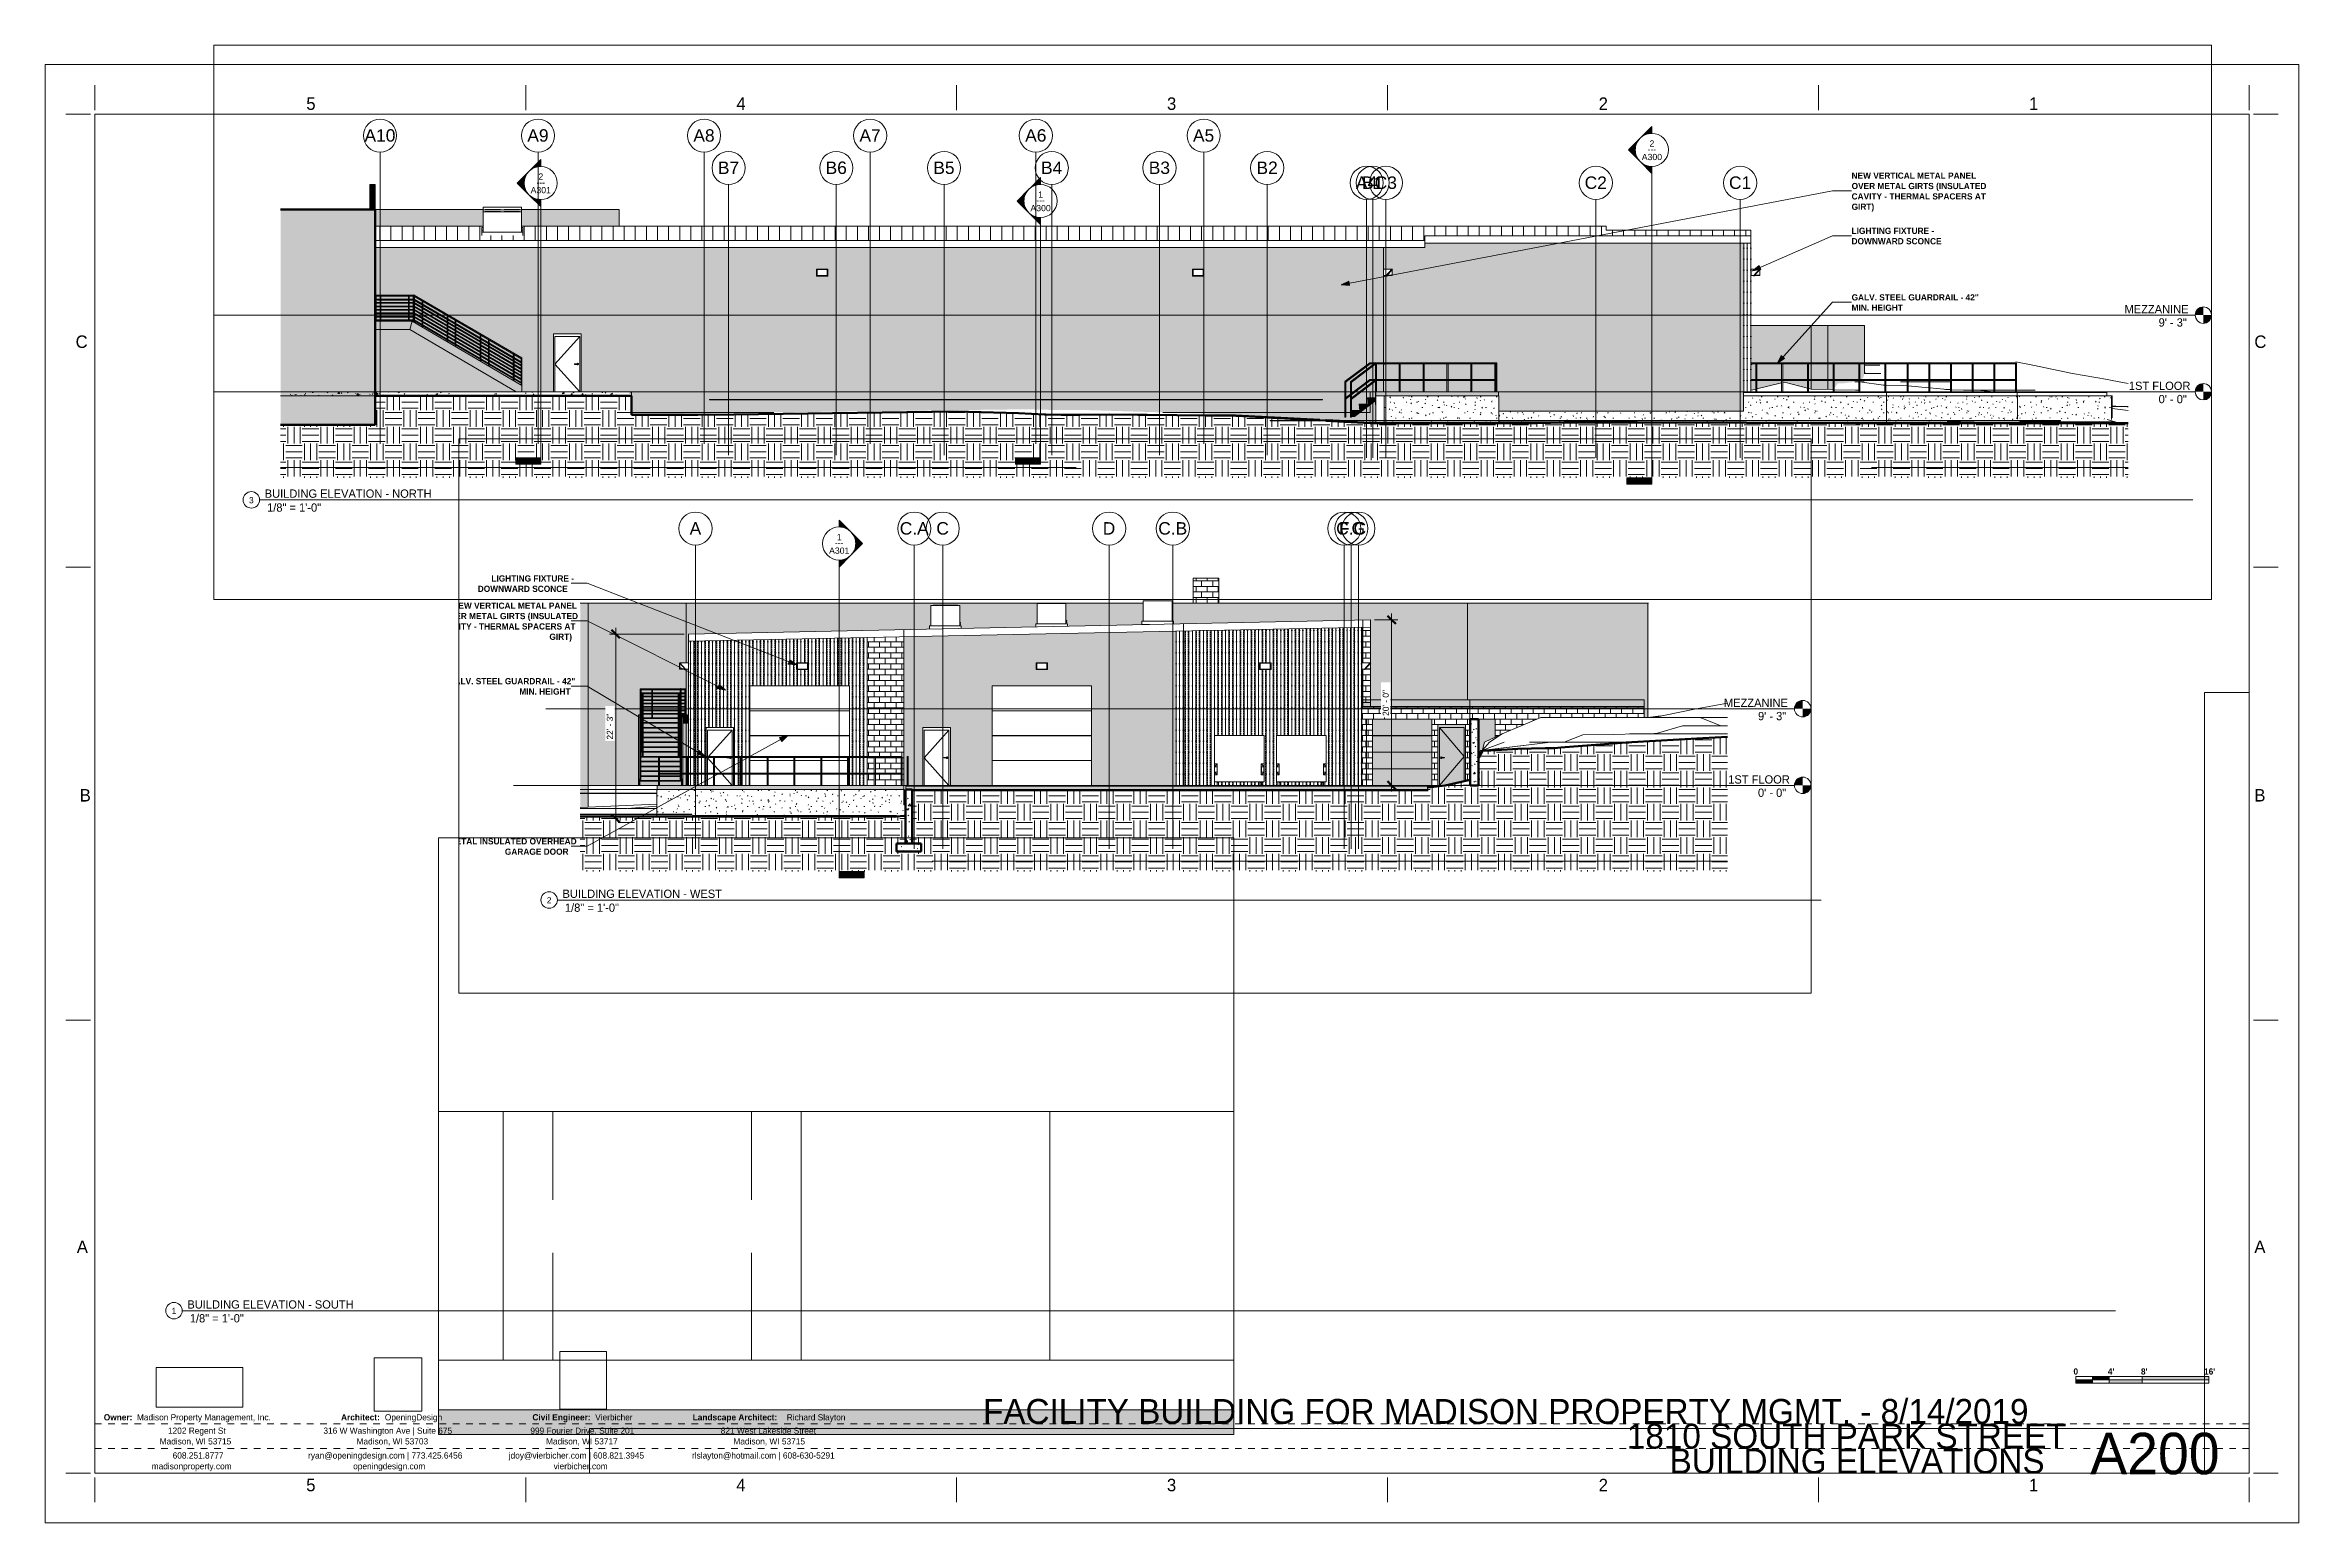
# Paper-space layout 'Layout1' of a CAD drawing. Header units: inches. Extents: x -5.9 to 28.1, y -1.3 to 21.
# The model-space entities are those that its viewports show. They can reach past a viewport. Long polylines and large blocks are cut down to what shows.
import ezdxf

# ---------------------------------------------------------------- set-up
doc = ezdxf.new("R2010")
doc.units = ezdxf.units.IN
doc.header["$MEASUREMENT"] = 0
for name, pattern in [('Aligning Line 1_8_', [0.25, 0.125, -0.125]), ('Dash 1_16_', [0.125, 0.0625, -0.0625]), ('Dot 1_32_', [0.03125, 0, -0.03125]), ('Grid Line 1_2_', [0.875, 0.5, -0.125, 0.125, -0.125])]:
    doc.linetypes.add(name, pattern=pattern)
for name, color, linetype, lineweight in [('A-ANNO-DIMS', 211, 'Continuous', 9), ('A-ANNO-DIMS-96', 211, 'Continuous', 9), ('A-ANNO-NOTE', 131, 'Continuous', 9), ('A-DOOR', 31, 'Continuous', 13), ('A-DOOR-FRAM', 31, 'Continuous', 9), ('A-FLOR-HRAL', 11, 'Continuous', 9), ('A-FLOR-LEVL', 51, 'Continuous', 9), ('A-ROOF', 132, 'Continuous', 13), ('A-ROOF-PATT', 132, 'Continuous', 13), ('A-WALL', 113, 'Continuous', 13), ('A-WALL-PATT', 111, 'Continuous', 20), ('C-BLDG-PADS', 91, 'Continuous', 9), ('C-PRKG', 3, 'Continuous', 9), ('C-TOPO', 7, 'Continuous', 9), ('E-LITE-EQPM', 33, 'Continuous', 9), ('G-ANNO-SYMB', 111, 'Aligning Line 1_8_', 9), ('G-ANNO-TEXT', 231, 'Continuous', 9), ('G-ANNO-TTLB', 6, 'Continuous', 9), ('G-ANNO-TTLB-MEDM', 33, 'Continuous', 20), ('M-EQPM', 50, 'Continuous', 9), ('Q-SPCQ', 91, 'Continuous', 9), ('S-FNDN', 32, 'Continuous', 13), ('S-GRID', 1, 'Continuous', 9), ('S-GRID-IDEN', 1, 'Continuous', 9), ('S-STRS', 31, 'Continuous', 13)]:
    doc.layers.add(name, color=color, linetype=linetype, lineweight=lineweight)
doc.layers.add('G-ANNO-NPLT', color=191, linetype='Continuous', plot=False)
doc.styles.add('Arial', font='arial.ttf', dxfattribs={"height": 18})
doc.styles.add('Arial_1', font='arial.ttf', dxfattribs={"height": 9})
doc.styles.add('Century Gothic', font='ufonts.com_century-gothic.ttf', dxfattribs={"height": 12})
doc.styles.add('Century Gothic_1', font='ufonts.com_century-gothic.ttf', dxfattribs={"height": 9})
doc.styles.add('Century Gothic_2', font='ufonts.com_century-gothic.ttf', dxfattribs={"height": 0.1875})
doc.styles.add('Century Gothic_3', font='ufonts.com_century-gothic.ttf', dxfattribs={"height": 0.09375})
doc.styles.add('Century Gothic_4', font='ufonts.com_century-gothic.ttf', dxfattribs={"height": 0.625})
doc.styles.add('Century Gothic_5', font='ufonts.com_century-gothic.ttf', dxfattribs={"height": 0.375})
doc.styles.add('Century Gothic_6', font='ufonts.com_century-gothic.ttf', dxfattribs={"height": 0.125})
doc.styles.add('Century Gothic_B', font='GOTHICB.TTF', dxfattribs={"height": 9})
doc.styles.add('Century Gothic_B_1', font='GOTHICB.TTF', dxfattribs={"height": 0.09375})
doc.dimstyles.new('OD__1__Tol__', dxfattribs={"dimscale": 12, "dimtxt": 9.397514, "dimasz": 1, "dimexe": 0.75, "dimexo": 0.5, "dimgap": 0.125, "dimtad": 1, "dimdec": 0, "dimzin": 3, "dimdsep": 46, "dimlunit": 4, "dimtxsty": 'Century Gothic_1', "dimblk1": 'OBLIQUE', "dimblk2": 'OBLIQUE', "dimsah": 1, "dimcen": 0.09, "dimdle": 0.75, "dimazin": 0, "dimtfac": 1, "dimtdec": 4, "dimtix": 1, "dimtmove": 0, "dimatfit": 3, "dimfxl": 1, "dimtvp": 1, "dimtfill": 1, "dimfrac": 2, "dimtolj": 1, "dimtzin": 0, "dimarcsym": 2})
picture_1 = doc.add_image_def('image1.jpg', size_in_pixel=(244, 300))
picture_2 = doc.add_image_def('image2.jpg', size_in_pixel=(400, 182))
picture_3 = doc.add_image_def('image3.jpg', size_in_pixel=(547, 610))
picture_4 = doc.add_image_def('image4.jpg', size_in_pixel=(95, 1663))
picture_5 = doc.add_image_def('image5.jpg', size_in_pixel=(3536, 95))
pattern_1 = [(0, (-306.5755, 0), (0, 8), []), (90, (-306.5755, 0), (-8, 8), [8, -8])]
pattern_2 = [(50, (-445.445, 0), (27.5427, -2.4099), [2.88, -31.68]), (355, (-445.445, 0), (-5.3278, 28.8843), [2.304, -25.344]), (100.451, (-443.15, -0.2), (22.2153, 26.4739), [2.448, -26.924]), (46.184, (-445.445, 7.68), (40.9819, -6.3564), [4.32, -47.52]), (96.636, (-442.03, 7.15), (35.8907, 37.4062), [3.671, -40.386]), (351.184, (-445.445, 7.68), (35.891, 37.4062), [3.456, -38.016]), (21, (-441.605, 5.76), (22.92104, -15.4607), [2.88, -31.68]), (326, (-441.605, 5.76), (9.3435, 27.8457), [2.304, -25.344]), (71.451, (-439.695, 4.472), (32.2648, 12.3844), [2.448, -26.924]), (37.5, (-445.445, 0), (0.46686, 12.78271), [1.267, -23.77, 1.267, -24.461, -25.44]), (37.5, (-445.445, 0), (0.46686, 12.78271), [-50.765, 1.267, -24.173]), (7.5, (-445.445, 0), (10.1016, 15.1451), [1.267, -13.402, 1.267, -23.194, -9.696]), (7.5, (-445.445, 0), (10.1016, 15.1451), [-39.13, 1.267, -8.429]), (327.5, (-454.008, 0), (20.49916, -0.86578), [1.267, -8.333, 1.267, -28.685, -39.744]), (327.5, (-454.008, 0), (20.49916, -0.86578), [-39.552, 1.267, -38.477]), (317.5, (-457.848, 0), (22.39478, 3.8443), [1.267, -11.213, 1.267, -18.624, -28.224]), (317.5, (-457.848, 0), (22.39478, 3.8443), [-32.371, 1.267, -26.957])]
pattern_3 = [(90, (-529.575, 0), (-16, 1e-15), [16, 0, 0, 0]), (90, (-535.575, 0), (-16, 1e-15), [16, 0, 0, 0]), (90, (-534.575, 0), (-16, 1e-15), [2.143, -13.857]), (90, (-540.575, 0), (-16, 1e-15), [16, 0, 0, 0]), (90, (-534.575, 3.214), (-16, 1e-15), [2.143, -13.857]), (90, (-534.575, 6.429), (-16, 1e-15), [2.143, -13.857]), (90, (-534.575, 9.643), (-16, 1e-15), [2.143, -13.857]), (90, (-534.575, 12.857), (-16, 1e-15), [2.143, -13.857]), (90, (-530.575, 0), (-16, 1e-15), [2.143, -13.857]), (90, (-530.575, 3.214), (-16, 1e-15), [2.143, -13.857]), (90, (-530.575, 6.429), (-16, 1e-15), [2.143, -13.857]), (90, (-530.575, 9.643), (-16, 1e-15), [2.143, -13.857]), (90, (-530.575, 12.857), (-16, 1e-15), [2.143, -13.857])]
pattern_4 = [(90, (181.29, 0), (-16, 1e-15), [16, 0, 0, 0]), (90, (175.29, 0), (-16, 1e-15), [16, 0, 0, 0]), (90, (176.29, 0), (-16, 1e-15), [2.143, -13.857]), (90, (170.29, 0), (-16, 1e-15), [16, 0, 0, 0]), (90, (176.29, 3.214), (-16, 1e-15), [2.143, -13.857]), (90, (176.29, 6.429), (-16, 1e-15), [2.143, -13.857]), (90, (176.29, 9.643), (-16, 1e-15), [2.143, -13.857]), (90, (176.29, 12.857), (-16, 1e-15), [2.143, -13.857]), (90, (180.29, 0), (-16, 1e-15), [2.143, -13.857]), (90, (180.29, 3.214), (-16, 1e-15), [2.143, -13.857]), (90, (180.29, 6.429), (-16, 1e-15), [2.143, -13.857]), (90, (180.29, 9.643), (-16, 1e-15), [2.143, -13.857]), (90, (180.29, 12.857), (-16, 1e-15), [2.143, -13.857])]
pattern_5 = [(90, (-77.147, 0), (-16, 1e-15), [16, 0, 0, 0]), (90, (-83.147, 0), (-16, 1e-15), [16, 0, 0, 0]), (90, (-82.147, 0), (-16, 1e-15), [2.143, -13.857]), (90, (-88.147, 0), (-16, 1e-15), [16, 0, 0, 0]), (90, (-82.147, 3.214), (-16, 1e-15), [2.143, -13.857]), (90, (-82.147, 6.429), (-16, 1e-15), [2.143, -13.857]), (90, (-82.147, 9.643), (-16, 1e-15), [2.143, -13.857]), (90, (-82.147, 12.857), (-16, 1e-15), [2.143, -13.857]), (90, (-78.147, 0), (-16, 1e-15), [2.143, -13.857]), (90, (-78.147, 3.214), (-16, 1e-15), [2.143, -13.857]), (90, (-78.147, 6.429), (-16, 1e-15), [2.143, -13.857]), (90, (-78.147, 9.643), (-16, 1e-15), [2.143, -13.857]), (90, (-78.147, 12.857), (-16, 1e-15), [2.143, -13.857])]
pattern_6 = [(0, (-445.445, 0), (24, 24), [24, -24]), (0, (-445.445, 9), (24, 24), [24, -24]), (0, (-445.445, 18), (24, 24), [24, -24]), (90, (-442.445, 21), (-24, 24), [24, -24]), (90, (-433.445, 21), (-24, 24), [24, -24]), (90, (-424.445, 21), (-24, 24), [24, -24])]
pattern_7 = [(0, (1267.532, 0), (30.72, 7.68), [1.267, -21.773, 1.267, -21.773, -122.88]), (0, (1267.532, 0), (30.72, 7.68), [-46.08, 1.267, -44.813, 1.267, -21.773, -53.76]), (0, (1267.532, 0), (30.72, 7.68), [-115.2, 1.267, -14.093, 1.267, -37.133]), (120, (1279.052, 3.84), (-22.011075, 22.7643), [1.267, -21.773, 1.267, -21.773, -122.88]), (120, (1279.052, 3.84), (-22.011075, 22.7643), [-46.08, 1.267, -44.813, 1.267, -21.773, -53.76]), (120, (1279.052, 3.84), (-22.011075, 22.7643), [-115.2, 1.267, -14.093, 1.267, -37.133]), (240, (1282.892, 19.2), (-8.708925, -30.4443), [1.267, -21.773, 1.267, -21.773, -122.88]), (240, (1282.892, 19.2), (-8.708925, -30.4443), [-46.08, 1.267, -44.813, 1.267, -21.773, -53.76]), (240, (1282.892, 19.2), (-8.708925, -30.4443), [-115.2, 1.267, -14.093, 1.267, -37.133])]
pattern_8 = [(0, (1969.022, 0), (23.897, 7.68), [0.986, -16.937, 0.986, -16.937, -95.59]), (0, (1969.022, 0), (23.897, 7.68), [-35.846, 0.986, -34.86, 0.986, -16.937, -41.82]), (0, (1969.022, 0), (23.897, 7.68), [-89.615, 0.986, -10.963, 0.986, -28.886]), (114.186, (1977.9837, 3.84), (-17.122482, 22.764148), [1.203, -20.67, 1.203, -20.67, -116.657]), (114.186, (1977.9837, 3.84), (-17.122482, 22.764148), [-43.747, 1.203, -42.544, 1.203, -20.67, -51.038]), (114.186, (1977.9837, 3.84), (-17.122482, 22.764148), [-109.366, 1.203, -13.379, 1.203, -35.252]), (245.814, (1980.9707, 19.2), (-6.774918, -30.444747), [1.203, -20.67, 1.203, -20.67, -116.657]), (245.814, (1980.9707, 19.2), (-6.774918, -30.444747), [-43.747, 1.203, -42.544, 1.203, -20.67, -51.038]), (245.814, (1980.9707, 19.2), (-6.774918, -30.444747), [-109.366, 1.203, -13.379, 1.203, -35.252])]
pattern_9 = [(90, (3347.119, 0), (-16, 1e-15), [16, 0, 0, 0]), (90, (3341.119, 0), (-16, 1e-15), [16, 0, 0, 0]), (90, (3342.119, 0), (-16, 1e-15), [2.143, -13.857]), (90, (3336.119, 0), (-16, 1e-15), [16, 0, 0, 0]), (90, (3342.119, 3.214), (-16, 1e-15), [2.143, -13.857]), (90, (3342.119, 6.429), (-16, 1e-15), [2.143, -13.857]), (90, (3342.119, 9.643), (-16, 1e-15), [2.143, -13.857]), (90, (3342.119, 12.857), (-16, 1e-15), [2.143, -13.857]), (90, (3346.119, 0), (-16, 1e-15), [2.143, -13.857]), (90, (3346.119, 3.214), (-16, 1e-15), [2.143, -13.857]), (90, (3346.119, 6.429), (-16, 1e-15), [2.143, -13.857]), (90, (3346.119, 9.643), (-16, 1e-15), [2.143, -13.857]), (90, (3346.119, 12.857), (-16, 1e-15), [2.143, -13.857])]
pattern_10 = [(0, (1267.532, 0), (24, 24), [24, -24]), (0, (1267.532, 9), (24, 24), [24, -24]), (0, (1267.532, 18), (24, 24), [24, -24]), (90, (1270.532, 21), (-24, 24), [24, -24]), (90, (1279.532, 21), (-24, 24), [24, -24]), (90, (1288.532, 21), (-24, 24), [24, -24])]
pattern_11 = [(50, (1267.532, 0), (27.5427, -2.4099), [2.88, -31.68]), (355, (1267.532, 0), (-5.3278, 28.8843), [2.304, -25.344]), (100.451, (1269.827, -0.2), (22.2153, 26.474), [2.448, -26.924]), (46.184, (1267.53, 7.68), (40.982, -6.3564), [4.32, -47.52]), (96.636, (1270.947, 7.15), (35.8907, 37.4062), [3.671, -40.386]), (351.184, (1267.53, 7.68), (35.891, 37.4062), [3.456, -38.016]), (21, (1271.372, 5.76), (22.921, -15.4607), [2.88, -31.68]), (326, (1271.372, 5.76), (9.3435, 27.8457), [2.304, -25.344]), (71.451, (1273.282, 4.472), (32.2648, 12.3844), [2.448, -26.924]), (37.5, (1267.532, 0), (0.46686, 12.7827), [1.267, -23.77, 1.267, -24.461, -25.44]), (37.5, (1267.532, 0), (0.46686, 12.7827), [-50.765, 1.267, -24.173]), (7.5, (1267.532, 0), (10.1016, 15.1451), [1.267, -13.402, 1.267, -23.194, -9.696]), (7.5, (1267.532, 0), (10.1016, 15.1451), [-39.13, 1.267, -8.429]), (327.5, (1258.969, 0), (20.49916, -0.86578), [1.267, -8.333, 1.267, -28.685, -39.744]), (327.5, (1258.969, 0), (20.49916, -0.86578), [-39.552, 1.267, -38.477]), (317.5, (1255.129, 0), (22.3948, 3.8443), [1.267, -11.213, 1.267, -18.624, -28.224]), (317.5, (1255.129, 0), (22.3948, 3.8443), [-32.371, 1.267, -26.957])]

psp = doc.layouts.get("Layout1")

# ---------------------------------------------------------------- texts
at = {"layer": 'G-ANNO-TTLB', "attachment_point": 1}
for s, insert, char_height, width, style in [('3', (-2.856, 14.143), 0.0937, 0.08837, 'Century Gothic_3'), ('BUILDING ELEVATION - NORTH', (-2.619, 14.257), 0.125, 3.02684, 'Century Gothic_6'), (' 1/8" = 1\'-0"', (-2.63, 14.047), 0.125, 1.111, 'Century Gothic_6'), ('BUILDING ELEVATION - WEST', (1.873, 8.221), 0.125, 2.828, 'Century Gothic_6'), ('2', (1.636, 8.107), 0.0937, 0.08837, 'Century Gothic_3'), (' 1/8" = 1\'-0"', (1.863, 8.011), 0.125, 1.111, 'Century Gothic_6'), ('1', (-4.023, 1.913), 0.0937, 0.08837, 'Century Gothic_3'), ('BUILDING ELEVATION - SOUTH', (-3.786, 2.026), 0.125, 2.98266, 'Century Gothic_6'), (' 1/8" = 1\'-0"', (-3.796, 1.817), 0.125, 1.111, 'Century Gothic_6'), ('FACILITY BUILDING FOR MADISON PROPERTY MGMT. - 8/14/2019', (8.217, 0.537), 0.375, 19.16159, 'Century Gothic_5'), ('1810 SOUTH PARK STREET', (17.93, 0.164), 0.375, 7.38878, 'Century Gothic_5'), ('A200', (24.919, 0.027), 0.625, 2.52816, 'Century Gothic_4'), ('BUILDING ELEVATIONS', (18.574, -0.21), 0.375, 6.60919, 'Century Gothic_5')]:
    psp.add_mtext(s, dxfattribs=dict(at, insert=insert, char_height=char_height, width=width, style=style))

msp = doc.modelspace()

# ---------------------------------------------------------------- texts
at = {"layer": 'A-FLOR-LEVL', "char_height": 12, "attachment_point": 1, "style": 'Century Gothic'}
for s, insert, width in [('MEZZANINE', (700.105, 125.563), 109.989), ('MEZZANINE', (3882.516, 125.563), 109.989), ('9\' - 3"', (749.449, 106.289), 50.904), ('9\' - 3"', (3931.86, 106.289), 50.904), ('1ST FLOOR', (706.341, 14.563), 102.414), ('1ST FLOOR', (3888.753, 14.563), 102.414), ('0\' - 0"', (749.449, -4.711), 50.904), ('0\' - 0"', (3931.86, -4.711), 50.904)]:
    msp.add_mtext(s, dxfattribs=dict(at, insert=insert, width=width))
at = {"layer": 'G-ANNO-SYMB', "linetype": 'Continuous', "char_height": 9, "attachment_point": 1}
for s, insert, width, style in [('2', (3194.639, 364.024), 8.484, 'Arial_1'), ('1', (-584.531, 364.024), 8.484, 'Arial_1'), ('---', (-587.182, 355.517), 15.453, 'Century Gothic_1'), ('---', (3191.988, 355.517), 15.453, 'Century Gothic_1'), ('A301', (-595.775, 344.388), 35.754, 'Arial_1'), ('A300', (3183.395, 344.388), 35.754, 'Arial_1'), ('2', (1585.486, 316.017), 8.484, 'Arial_1'), ('---', (1582.835, 307.51), 15.453, 'Century Gothic_1'), ('A301', (1574.242, 296.38), 35.754, 'Arial_1'), ('1', (2309.298, 290.042), 8.484, 'Arial_1'), ('---', (2306.647, 281.535), 15.453, 'Century Gothic_1'), ('A300', (2298.054, 270.405), 35.754, 'Arial_1')]:
    msp.add_mtext(s, dxfattribs=dict(at, insert=insert, width=width, style=style))
at = {"layer": 'G-ANNO-TEXT', "char_height": 9, "attachment_point": 1, "style": 'Century Gothic_B'}
for s, insert, width in [('NEW VERTICAL METAL PANEL', (3487.209, 317.374), 208.767), ('LIGHTING FIXTURE -', (-1084.839, 304.094), 140.289), ('OVER METAL GIRTS (INSULATED', (3487.209, 302.374), 224.826), ('DOWNWARD SCONCE', (-1104.589, 289.094), 164.226), ('CAVITY - THERMAL SPACERS AT', (3487.209, 287.374), 228.462), ('GIRT)', (3487.209, 272.374), 38.481), ('NEW VERTICAL METAL PANEL', (-1141.365, 264.681), 208.767), ('OVER METAL GIRTS (INSULATED', (-1154.615, 249.681), 224.826), ('LIGHTING FIXTURE -', (3487.209, 237.465), 140.289), ('CAVITY - THERMAL SPACERS AT', (-1157.615, 234.681), 228.462), ('DOWNWARD SCONCE', (3487.209, 222.465), 164.226), ('GIRT)', (-1000.865, 219.681), 38.481), ('GALV. STEEL GUARDRAIL - 42"', (-1147.6, 155.345), 216.342), ('GALV. STEEL GUARDRAIL - 42"', (3487.209, 141.141), 216.342), ('MIN. HEIGHT', (-1044.35, 140.345), 91.203), ('MIN. HEIGHT', (3487.209, 126.141), 91.203), ('METAL INSULATED OVERHEAD', (-1146.579, -76.559), 215.13), ('GARAGE DOOR', (-1065.329, -91.559), 116.655)]:
    msp.add_mtext(s, dxfattribs=dict(at, insert=insert, width=width))
at = {"layer": 'S-GRID-IDEN', "char_height": 18, "attachment_point": 1, "style": 'Arial'}
for s, insert, width in [('C.A', (-493.477, 381.124), 50.904), ('C', (-440.474, 381.124), 22.119), ('C.B', (-119.082, 381.124), 50.904), ('C.C', (138.597, 381.124), 52.722), ('G', (160.789, 381.124), 23.937), ('A', (-797.718, 381.124), 20.301), ('D', (-199.474, 381.124), 22.119), ('F', (142.413, 381.124), 18.786), ('A10', (1333.669, 380.104), 54.237), ('A9', (1569.43, 380.104), 37.269), ('A8', (1809.93, 380.104), 37.269), ('A6', (2290.43, 380.104), 37.269), ('A7', (2050.43, 380.104), 37.269), ('A5', (2533.43, 380.104), 37.269), ('B7', (1845.43, 333.288), 37.269), ('B6', (2001.43, 333.288), 37.269), ('B5', (2157.43, 333.288), 37.269), ('B4', (2313.43, 333.288), 37.269), ('B3', (2469.43, 333.288), 37.269), ('B2', (2625.43, 333.288), 37.269), ('C3', (2796.674, 311.71), 39.087), ('C2', (3100.674, 311.71), 39.087), ('C1', (3309.674, 311.71), 39.087), ('A4', (2769.43, 311.71), 37.269), ('B1', (2778.243, 311.71), 37.269)]:
    msp.add_mtext(s, dxfattribs=dict(at, insert=insert, width=width))

# ---------------------------------------------------------------- blocks, each defined once
blk = doc.blocks.new('OD Title Block - 22x34 - Presentation - one-539370-BUILDING ELEVATIONS')
at = {"layer": 'G-ANNO-TTLB'}
for p, q in [((-0.01, 0.014), (-0.01, 22.014)), ((-0.01, 22.014), (33.99, 22.014)), ((-0.01, 22.014), (33.99, 22.014)), ((33.99, 0.014), (33.99, 22.014)), ((-0.01, 0.014), (33.99, 0.014))]:
    blk.add_line(p, q, dxfattribs=at)
at = {"layer": 'G-ANNO-TTLB', "linetype": 'Dot 1_32_', "lineweight": 13}
for p, q in [((0.74, 1.51), (33.24, 1.51)), ((0.74, 1.137), (33.24, 1.137))]:
    blk.add_line(p, q, dxfattribs=at)
at = {"layer": 'G-ANNO-TTLB-MEDM'}
for p, q in [((0.74, 21.326), (0.74, 21.701)), ((7.24, 21.326), (7.24, 21.701)), ((13.74, 21.326), (13.74, 21.701)), ((20.24, 21.326), (20.24, 21.701)), ((26.74, 21.326), (26.74, 21.701)), ((33.24, 21.326), (33.24, 21.701)), ((0.677, 21.264), (0.302, 21.264)), ((0.74, 21.264), (0.74, 0.764)), ((0.74, 21.264), (33.24, 21.264)), ((33.24, 21.264), (33.24, 0.764)), ((33.302, 21.264), (33.677, 21.264)), ((0.677, 14.43), (0.302, 14.43)), ((33.302, 14.43), (33.677, 14.43)), ((0.677, 7.597), (0.302, 7.597)), ((33.302, 7.597), (33.677, 7.597)), ((0.677, 0.764), (0.302, 0.764)), ((0.74, 0.764), (33.24, 0.764)), ((0.74, 0.701), (0.74, 0.326)), ((7.24, 0.701), (7.24, 0.326)), ((13.74, 0.701), (13.74, 0.326)), ((20.24, 0.701), (20.24, 0.326)), ((26.74, 0.701), (26.74, 0.326)), ((33.24, 0.701), (33.24, 0.326)), ((33.302, 0.764), (33.677, 0.764))]:
    blk.add_line(p, q, dxfattribs=at)
at = {"layer": 'G-ANNO-TTLB', "attachment_point": 1}
for s, insert, char_height, width, style in [('5', (3.93, 21.517), 0.188, 0.17675, 'Century Gothic_2'), ('4', (10.418, 21.517), 0.188, 0.17675, 'Century Gothic_2'), ('3', (16.914, 21.517), 0.188, 0.17675, 'Century Gothic_2'), ('2', (23.426, 21.517), 0.188, 0.17675, 'Century Gothic_2'), ('1', (29.918, 21.517), 0.188, 0.17675, 'Century Gothic_2'), ('C', (0.45, 17.926), 0.188, 0.25881, 'Century Gothic_2'), ('C', (33.317, 17.926), 0.188, 0.25881, 'Century Gothic_2'), ('B', (0.512, 11.084), 0.188, 0.18306, 'Century Gothic_2'), ('B', (33.317, 11.084), 0.188, 0.18306, 'Century Gothic_2'), ('A', (0.468, 4.273), 0.188, 0.23672, 'Century Gothic_2'), ('A', (33.317, 4.273), 0.188, 0.23672, 'Century Gothic_2'), ('Owner: ', (0.875, 1.654), 0.0937, 0.606, 'Century Gothic_B_1'), ('Madison Property Management, Inc.', (1.375, 1.654), 0.09375, 2.88481, 'Century Gothic_3'), ('1202 Regent St', (1.843, 1.452), 0.09375, 1.14572, 'Century Gothic_3'), ('316 W Washington Ave | Suite 675', (4.188, 1.452), 0.09375, 2.65756, 'Century Gothic_3'), ('Architect: ', (4.454, 1.654), 0.09375, 0.80169, 'Century Gothic_B_1'), ('OpeningDesign', (5.115, 1.654), 0.09375, 1.212, 'Century Gothic_3'), ('999 Fourier Drive, Suite 201', (7.31, 1.452), 0.09375, 2.02316, 'Century Gothic_3'), ('Civil Engineer: ', (7.341, 1.654), 0.09375, 1.14888, 'Century Gothic_B_1'), ('Vierbicher', (8.288, 1.654), 0.0937, 0.79538, 'Century Gothic_3'), ('Landscape Architect: ', (9.759, 1.654), 0.09375, 1.72016, 'Century Gothic_B_1'), ('821 West Lakeside Street', (10.182, 1.452), 0.09375, 1.90637, 'Century Gothic_3'), ('Richard Slayton', (11.178, 1.654), 0.09375, 1.21516, 'Century Gothic_3'), ('Madison, WI 53715', (1.718, 1.291), 0.09375, 1.44556, 'Century Gothic_3'), ('608.251.8777', (1.914, 1.078), 0.09375, 0.97212, 'Century Gothic_3'), ('ryan@openingdesign.com | 773.425.6456', (3.957, 1.078), 0.09375, 3.21937, 'Century Gothic_3'), ('Madison, WI 53703', (4.688, 1.291), 0.09375, 1.44556, 'Century Gothic_3'), ('jdoy@vierbicher.com | 608.821.3945', (6.984, 1.078), 0.09375, 2.80906, 'Century Gothic_3'), ('Madison, WI 53717', (7.547, 1.291), 0.09375, 1.44556, 'Century Gothic_3'), ('rlslayton@hotmail.com | 608-630-5291', (9.748, 1.078), 0.09375, 2.96056, 'Century Gothic_3'), ('Madison, WI 53715', (10.373, 1.291), 0.09375, 1.44556, 'Century Gothic_3'), ('madisonproperty.com', (1.598, 0.916), 0.09375, 1.73909, 'Century Gothic_3'), ('openingdesign.com', (4.637, 0.916), 0.09375, 1.57181, 'Century Gothic_3'), ('vierbicher.com', (7.661, 0.916), 0.09375, 1.17097, 'Century Gothic_3'), ('3', (16.913, 0.679), 0.188, 0.17675, 'Century Gothic_2'), ('2', (23.426, 0.679), 0.188, 0.17675, 'Century Gothic_2'), ('5', (3.929, 0.679), 0.188, 0.17675, 'Century Gothic_2'), ('4', (10.417, 0.679), 0.188, 0.17675, 'Century Gothic_2'), ('1', (29.917, 0.679), 0.188, 0.17675, 'Century Gothic_2')]:
    blk.add_mtext(s, dxfattribs=dict(at, insert=insert, char_height=char_height, width=width, style=style))
at = {"layer": 'G-ANNO-TTLB'}
image = blk.add_image(picture_4, insert=(32.567, 0.764), size_in_units=(0.673, 11.775), dxfattribs=at)
image.dxf.flags = 7
image = blk.add_image(picture_3, insert=(4.955, 1.701), size_in_units=(0.719, 0.802), dxfattribs=at)
image.dxf.flags = 7
image = blk.add_image(picture_1, insert=(7.756, 1.732), size_in_units=(0.703, 0.865), dxfattribs=at)
image.dxf.flags = 7
image = blk.add_image(picture_2, insert=(1.667, 1.762), size_in_units=(1.305, 0.594), dxfattribs=at)
image.dxf.flags = 7
image = blk.add_image(picture_5, insert=(8.203, 0.764), size_in_units=(25.037, 0.673), dxfattribs=at)
image.dxf.flags = 7
blk = doc.blocks.new('Graphic_Scale_Multi_4727 - 1-8-605179-BUILDING ELEVATIONS')
at = {"layer": 'A-ANNO-NOTE'}
for points in [[(-1.756, 0), (-1.756, -0.049), (-2.006, -0.049), (-2.006, 0)], [(-1.506, 0.049), (-1.506, 0), (-1.756, 0), (-1.756, 0.049)], [(0, 0.049), (0, 0), (-1.006, 0), (-1.006, 0.049)], [(-1.006, 0), (-1.006, -0.049), (-1.506, -0.049), (-1.506, 0)]]:
    blk.add_hatch(color=256, dxfattribs=at).paths.add_polyline_path(points, flags=0)
for p, q in [((-2.006, 0.049), (0, 0.049)), ((-2.006, -0.049), (-2.006, 0.049)), ((-2.006, 0), (0, 0)), ((-1.756, 0.049), (-1.756, -0.049)), ((-1.506, 0.049), (-1.506, -0.049)), ((-1.006, -0.049), (-1.006, 0.049)), ((0, 0.049), (0, -0.049)), ((-2.006, -0.049), (0, -0.049))]:
    blk.add_line(p, q, dxfattribs=at)
at = {"layer": 'A-ANNO-NOTE', "attachment_point": 1, "style": 'Century Gothic_B_1'}
for s, insert, char_height, width in [('\\fCentury Gothic|b1|i0|c0|p34|;0', (-2.043, 0.173), 0.09375, 0.09153), ("4'", (-1.525, 0.173), 0.0937, 0.12625), ("8'", (-1.025, 0.173), 0.0937, 0.12625), ("16'", (-0.073, 0.173), 0.0937, 0.21778)]:
    blk.add_mtext(s, dxfattribs=dict(at, insert=insert, char_height=char_height, width=width))
blk = doc.blocks.new('Viewport - All On-568496-BUILDING ELEVATIONS')
at = {"layer": 'G-ANNO-TTLB'}
for start, end in [(360, 180), (180, 360)]:
    blk.add_arc((-0.125, 0), 0.125, start, end, dxfattribs=at)
blk = doc.blocks.new('Door-Passage-Single-Flush - 36_ x 84_-1396078-BUILDING ELEVATION - WEST')
at = {"layer": 'A-DOOR'}
h = blk.add_hatch(color=254, dxfattribs=at)
h.paths.add_polyline_path([(-10683.208, 0), (-10674.251, 0), (-10647.208, 6.031), (-10647.208, 84), (-10683.208, 84), (-10683.208, 0.194)], flags=0)
h.paths.add_polyline_path([(-10680.353, 38.819), (-10680.659, 38.859), (-10680.944, 38.977), (-10681.188, 39.165), (-10681.376, 39.409), (-10681.494, 39.694), (-10681.534, 40), (-10681.494, 40.306), (-10681.376, 40.591), (-10681.111, 40.895), (-10680.944, 41.023), (-10680.659, 41.141), (-10680.353, 41.181), (-10680.047, 41.141), (-10679.763, 41.023), (-10679.427, 40.717), (-10679.33, 40.591), (-10679.212, 40.394), (-10675.53, 40.38), (-10675.53, 39.606), (-10679.249, 39.606), (-10679.33, 39.409), (-10679.518, 39.165), (-10679.763, 38.977), (-10680.047, 38.859)], flags=0)
h = blk.add_hatch(color=254, dxfattribs=at)
h.paths.add_polyline_path([(-10680.353, 38.819), (-10680.047, 38.859), (-10679.763, 38.977), (-10679.518, 39.165), (-10679.33, 39.409), (-10679.278, 39.606), (-10679.664, 39.62), (-10680.027, 40.009), (-10679.664, 40.394), (-10679.249, 40.394), (-10679.427, 40.717), (-10679.518, 40.835), (-10679.763, 41.023), (-10680.047, 41.141), (-10680.353, 41.181), (-10680.659, 41.141), (-10680.944, 41.023), (-10681.188, 40.835), (-10681.376, 40.591), (-10681.494, 40.306), (-10681.534, 40), (-10681.494, 39.694), (-10681.376, 39.409), (-10681.111, 39.105), (-10680.944, 38.977), (-10680.659, 38.859)], flags=0)
h.paths.add_polyline_path([(-10679.664, 39.606), (-10679.999, 39.624), (-10680.357, 39.642), (-10680.549, 39.742), (-10680.596, 39.803), (-10680.596, 40.197), (-10680.427, 40.351), (-10680.242, 40.392), (-10679.914, 40.347), (-10679.714, 40.341), (-10680.036, 40), (-10679.677, 39.62)], flags=0)
h.paths.add_polyline_path([(-10679.664, 39.803), (-10679.705, 40.07), (-10679.727, 40), (-10679.694, 39.898)], flags=0)
h = blk.add_hatch(color=254, dxfattribs=at)
h.paths.add_polyline_path([(-10679.915, 40), (-10679.726, 40.002), (-10679.664, 40.341), (-10679.703, 40.341), (-10680.036, 40), (-10679.94, 40)], flags=0)
h.paths.add_polyline_path([(-10680.453, 40), (-10680.027, 40.009), (-10679.736, 40.38), (-10679.999, 40.376), (-10680.336, 40.366), (-10680.549, 40.258), (-10680.596, 40.197), (-10680.581, 40), (-10680.517, 40)], flags=0)
for points in [[(-10677.865, 40), (-10675.53, 40), (-10675.53, 40.394), (-10679.664, 40.38), (-10679.664, 40)], [(-10675.53, 39.606), (-10675.53, 40), (-10679.664, 40), (-10679.664, 39.606), (-10677.865, 39.606)]]:
    blk.add_hatch(color=254, dxfattribs=at).paths.add_polyline_path(points, flags=0)
h = blk.add_hatch(color=254, dxfattribs=at)
h.paths.add_polyline_path([(-10680.255, 39.606), (-10679.915, 39.653), (-10679.714, 39.659), (-10680.036, 40), (-10680.615, 40), (-10680.549, 39.742), (-10680.427, 39.649), (-10680.27, 39.612)], flags=0)
h.paths.add_polyline_path([(-10679.664, 39.62), (-10679.694, 39.898), (-10679.727, 40), (-10680.036, 40), (-10679.703, 39.659)], flags=0)
at = {"layer": 'A-DOOR-FRAM', "lineweight": 13}
blk.add_hatch(color=254, dxfattribs=at).paths.add_polyline_path([(-10685.208, 0), (-10683.208, 0), (-10683.208, 84), (-10647.208, 84), (-10647.208, 6.031), (-10645.208, 6.477), (-10645.208, 88), (-10685.208, 88), (-10685.208, 0.194)], flags=0)
at = {"layer": 'A-DOOR', "linetype": 'Dash 1_16_', "lineweight": 9}
for p, q in [((-10683.208, 84), (-10647.208, 42)), ((-10647.208, 42), (-10683.208, 0))]:
    blk.add_line(p, q, dxfattribs=at)
at = {"layer": 'A-DOOR', "lineweight": 9}
for p, q in [((-10683.208, 84), (-10683.208, 0)), ((-10647.208, 84), (-10683.208, 84)), ((-10647.208, 6.031), (-10647.208, 84)), ((-10675.53, 40.394), (-10679.664, 40.394)), ((-10675.53, 40.394), (-10675.53, 40)), ((-10675.53, 40), (-10675.53, 39.606)), ((-10679.664, 39.606), (-10675.53, 39.606))]:
    blk.add_line(p, q, dxfattribs=at)
at = {"layer": 'A-DOOR', "lineweight": 9, "flags": 128}
for points in [[(-10679.664, 40.394), (-10679.688, 40.394), (-10679.711, 40.394), (-10679.735, 40.394), (-10679.758, 40.394), (-10679.782, 40.394), (-10679.805, 40.394), (-10679.827, 40.394), (-10679.85, 40.394), (-10679.872, 40.394), (-10679.894, 40.394), (-10679.916, 40.394), (-10679.937, 40.394), (-10679.958, 40.394), (-10679.978, 40.394), (-10679.998, 40.394), (-10680.017, 40.394), (-10680.036, 40.394), (-10680.054, 40.394), (-10680.071, 40.394), (-10680.088, 40.394), (-10680.104, 40.394), (-10680.119, 40.394), (-10680.134, 40.394), (-10680.148, 40.394), (-10680.161, 40.394), (-10680.174, 40.394), (-10680.185, 40.394), (-10680.196, 40.394), (-10680.206, 40.394), (-10680.215, 40.394), (-10680.223, 40.394), (-10680.23, 40.394), (-10680.236, 40.394), (-10680.242, 40.394), (-10680.246, 40.394), (-10680.25, 40.394), (-10680.252, 40.394), (-10680.254, 40.394), (-10680.255, 40.394)], [(-10680.255, 39.606), (-10680.254, 39.606), (-10680.253, 39.606), (-10680.251, 39.606), (-10680.247, 39.606), (-10680.243, 39.606), (-10680.238, 39.606), (-10680.232, 39.606), (-10680.225, 39.606), (-10680.217, 39.606), (-10680.208, 39.606), (-10680.199, 39.606), (-10680.188, 39.606), (-10680.177, 39.606), (-10680.165, 39.606), (-10680.152, 39.606), (-10680.138, 39.606), (-10680.123, 39.606), (-10680.108, 39.606), (-10680.092, 39.606), (-10680.076, 39.606), (-10680.058, 39.606), (-10680.04, 39.606), (-10680.022, 39.606), (-10680.003, 39.606), (-10679.983, 39.606), (-10679.963, 39.606), (-10679.943, 39.606), (-10679.922, 39.606), (-10679.9, 39.606), (-10679.878, 39.606), (-10679.856, 39.606), (-10679.834, 39.606), (-10679.811, 39.606), (-10679.788, 39.606), (-10679.765, 39.606), (-10679.741, 39.606), (-10679.718, 39.606), (-10679.694, 39.606), (-10679.671, 39.606), (-10679.664, 39.606)]]:
    blk.add_lwpolyline(points, dxfattribs=at)
at = {"layer": 'A-DOOR', "lineweight": 9}
for centre, radius, start, end in [((-10680.353, 40), 1.181, 19.6343, 180), ((-10680.255, 40), 0.394, 90, 105), ((-10680.353, 40), 1.181, 180, 340.4367), ((-10680.255, 40), 0.394, 150, 180), ((-10680.255, 40), 0.394, 180, 210), ((-10680.255, 40), 0.394, 255, 270)]:
    blk.add_arc(centre, radius, start, end, dxfattribs=at)
at = {"layer": 'A-DOOR-FRAM'}
for p, q in [((-10683.208, 0), (-10683.208, 84)), ((-10683.208, 84), (-10647.208, 84)), ((-10647.208, 6.031), (-10647.208, 84))]:
    blk.add_line(p, q, dxfattribs=at)
blk = doc.blocks.new('Door-Sectional_DesignersChoice_Amarr - 7_x8_-1261150-BUILDING ELEVATION - WEST')
at = {"layer": 'A-DOOR'}
for points in [[(-10780.208, 95.937), (-10694.208, 95.937), (-10694.208, 96), (-10780.208, 96)], [(-10780.208, 72), (-10694.208, 72), (-10694.208, 95.937), (-10780.208, 95.937)], [(-10780.208, 71.937), (-10694.208, 71.937), (-10694.208, 72), (-10780.208, 72)], [(-10780.208, 48), (-10694.208, 48), (-10694.208, 71.937), (-10780.208, 71.937)], [(-10780.208, 47.937), (-10694.208, 47.937), (-10694.208, 48), (-10780.208, 48)], [(-10780.208, 24), (-10694.208, 24), (-10694.208, 47.937), (-10780.208, 47.937), (-10780.208, 44.241)], [(-10780.208, 23.938), (-10694.208, 23.938), (-10694.208, 24), (-10780.208, 24)], [(-10780.208, 0), (-10694.208, 0), (-10694.208, 23.938), (-10780.208, 23.938)]]:
    blk.add_hatch(color=254, dxfattribs=at).paths.add_polyline_path(points, flags=0)
for p, q in [((-10694.208, 95.937), (-10780.208, 95.937)), ((-10780.208, 72), (-10694.208, 72)), ((-10694.208, 71.937), (-10780.208, 71.937)), ((-10780.208, 48), (-10694.208, 48)), ((-10694.208, 47.937), (-10780.208, 47.937)), ((-10780.208, 24), (-10694.208, 24)), ((-10694.208, 23.938), (-10780.208, 23.938))]:
    blk.add_line(p, q, dxfattribs=at)
blk = doc.blocks.new('Walls 1 - Walls 1-1277454-BUILDING ELEVATION - WEST')
at = {"layer": 'A-ROOF'}
h = blk.add_hatch(color=254, dxfattribs=at)
h.paths.add_polyline_path([(-11927.323, -31.874), (-11915.819, -31.4), (-11915.819, -12), (-11927.323, -12), (-11927.323, -31.14)], flags=0)
h.paths.add_polyline_path([(-11927.323, -11.522), (-11915.819, -11.522), (-11915.819, 264), (-11927.323, 264), (-11927.323, 44.241)], flags=0)
h = blk.add_hatch(color=254, dxfattribs=at)
h.paths.add_polyline_path([(-11842.919, 0), (-11842.919, 102), (-11840.919, 102), (-11840.919, 98), (-11840.669, 98), (-11840.643, 139.444), (-11840.568, 139.625), (-11840.449, 139.78), (-11840.294, 139.9), (-11840.113, 139.974), (-11839.725, 140), (-11782.568, 140.003), (-11782.449, 140.077), (-11782.294, 140.102), (-11782.069, 140.059), (-11781.913, 140), (-11774.951, 139.974), (-11774.77, 139.9), (-11774.615, 139.78), (-11774.496, 139.625), (-11774.414, 139.393), (-11774.395, 139.25), (-11774.421, 139.056), (-11774.496, 138.875), (-11774.713, 138.645), (-11774.896, 138.549), (-11774.951, 138.526), (-11774.895, 138.5), (-11774.645, 138.5), (-11774.645, 102), (-11774.145, 102), (-11774.145, 168.337), (-11774.785, 168.337), (-11774.74, 168.287), (-11774.869, 168.171), (-11774.579, 167.849), (-11774.941, 167.524), (-11775.764, 168.438), (-11783.395, 168.438), (-11783.353, 176.847), (-11783.358, 176.872), (-11783.687, 177.238), (-11783.326, 177.563), (-11783.036, 177.242), (-11782.91, 177.36), (-11783.001, 177.462), (-11774.145, 177.462), (-11774.145, 264), (-11915.819, 264), (-11915.819, 0), (-11849.435, 0)], flags=0)
h.paths.add_polyline_path([(-11774.145, 0), (-11774.145, 16), (-11778.919, 16), (-11778.919, 0)], flags=0)
h.paths.add_polyline_path([(-11774.145, 17.5), (-11774.145, 40.5), (-11778.919, 40.5), (-11778.919, 17.5), (-11778.037, 17.5)], flags=0)
h.paths.add_polyline_path([(-11774.145, 42), (-11774.145, 90), (-11778.919, 90), (-11778.919, 42), (-11778.037, 42)], flags=0)
h.paths.add_polyline_path([(-11822.645, 98), (-11785.669, 98), (-11785.669, 103), (-11822.645, 103), (-11822.645, 100.627)], flags=0)
h.paths.add_polyline_path([(-11837.669, 98), (-11837.669, 103), (-11839.169, 103), (-11839.169, 98)], flags=0)
h.paths.add_polyline_path([(-11836.169, 98), (-11823.645, 98), (-11823.645, 103), (-11836.169, 103), (-11836.169, 100.627)], flags=0)
h.paths.add_polyline_path([(-11784.169, 98), (-11782.669, 98), (-11782.669, 103), (-11784.169, 103), (-11784.169, 98.865)], flags=0)
h.paths.add_polyline_path([(-11780.919, 98), (-11780.919, 102), (-11775.645, 102), (-11775.645, 103), (-11781.169, 103), (-11781.169, 98)], flags=0)
h.paths.add_polyline_path([(-11823.645, 104), (-11823.645, 108), (-11836.169, 108), (-11836.169, 104)], flags=0)
h.paths.add_polyline_path([(-11782.669, 104), (-11782.669, 108), (-11784.169, 108), (-11784.169, 104), (-11782.905, 104)], flags=0)
h.paths.add_polyline_path([(-11797.509, 104), (-11785.669, 104), (-11785.669, 108), (-11822.645, 108), (-11822.645, 104), (-11810.49, 104)], flags=0)
h.paths.add_polyline_path([(-11837.669, 104), (-11837.669, 108), (-11839.169, 108), (-11839.169, 104)], flags=0)
h.paths.add_polyline_path([(-11775.645, 104), (-11775.645, 108), (-11781.169, 108), (-11781.169, 104), (-11778.037, 104)], flags=0)
h.paths.add_polyline_path([(-11836.169, 109), (-11823.645, 109), (-11823.645, 113), (-11836.169, 113), (-11836.169, 111.2)], flags=0)
h.paths.add_polyline_path([(-11788.861, 109), (-11785.669, 109), (-11785.669, 113), (-11822.645, 113), (-11822.645, 109), (-11791.018, 109)], flags=0)
h.paths.add_polyline_path([(-11782.669, 109), (-11782.669, 113), (-11784.169, 112.962), (-11784.169, 109), (-11782.905, 109)], flags=0)
h.paths.add_polyline_path([(-11839.169, 109), (-11837.669, 109), (-11837.669, 113), (-11839.169, 113), (-11839.169, 111.2)], flags=0)
h.paths.add_polyline_path([(-11781.169, 109), (-11775.645, 109), (-11775.645, 113), (-11781.169, 113), (-11781.169, 111.2)], flags=0)
h.paths.add_polyline_path([(-11791.018, 114), (-11785.669, 114), (-11785.669, 118), (-11822.645, 118), (-11822.645, 114), (-11797.509, 114)], flags=0)
h.paths.add_polyline_path([(-11837.669, 114), (-11837.669, 118), (-11839.169, 118), (-11839.169, 114)], flags=0)
h.paths.add_polyline_path([(-11823.645, 114), (-11823.645, 118), (-11836.169, 118), (-11836.169, 114), (-11829.963, 114)], flags=0)
h.paths.add_polyline_path([(-11778.037, 114), (-11775.645, 114), (-11775.645, 118), (-11781.169, 118), (-11781.169, 114)], flags=0)
h.paths.add_polyline_path([(-11782.669, 114), (-11782.669, 118), (-11784.169, 118), (-11784.169, 114)], flags=0)
h.paths.add_polyline_path([(-11791.626, 119), (-11785.669, 119), (-11785.669, 123), (-11822.645, 123), (-11822.645, 119), (-11796.79, 119)], flags=0)
h.paths.add_polyline_path([(-11836.169, 119), (-11823.645, 119), (-11823.645, 123), (-11836.169, 123), (-11836.169, 121.772)], flags=0)
h.paths.add_polyline_path([(-11775.645, 119), (-11775.645, 123), (-11781.169, 123), (-11781.169, 119), (-11778.037, 119)], flags=0)
h.paths.add_polyline_path([(-11782.669, 119), (-11782.669, 123), (-11784.169, 123), (-11784.169, 119)], flags=0)
h.paths.add_polyline_path([(-11839.169, 119), (-11837.669, 119), (-11837.669, 123), (-11839.169, 123), (-11839.169, 121.772)], flags=0)
h.paths.add_polyline_path([(-11775.645, 124), (-11775.645, 128), (-11781.169, 128), (-11781.169, 124), (-11778.037, 124)], flags=0)
h.paths.add_polyline_path([(-11839.169, 124), (-11837.669, 124), (-11837.669, 128), (-11839.169, 128), (-11839.169, 125.296)], flags=0)
h.paths.add_polyline_path([(-11829.963, 124), (-11823.645, 124), (-11823.645, 128), (-11836.169, 128), (-11836.169, 124)], flags=0)
h.paths.add_polyline_path([(-11784.169, 124), (-11782.669, 124), (-11782.669, 128), (-11784.169, 128), (-11784.169, 125.296)], flags=0)
h.paths.add_polyline_path([(-11822.645, 124), (-11785.669, 124), (-11785.669, 128), (-11822.645, 128), (-11822.645, 125.296)], flags=0)
h.paths.add_polyline_path([(-11786.228, 129), (-11785.669, 129), (-11785.669, 132.5), (-11822.645, 132.5), (-11822.645, 129), (-11787.484, 129)], flags=0)
h.paths.add_polyline_path([(-11775.645, 129), (-11775.645, 133), (-11777.444, 133), (-11777.496, 132.875), (-11777.615, 132.72), (-11777.77, 132.6), (-11778.037, 132.514), (-11778.34, 132.5), (-11781.169, 132.5), (-11781.169, 129), (-11778.037, 129)], flags=0)
h.paths.add_polyline_path([(-11784.169, 129), (-11782.669, 129), (-11782.669, 132.5), (-11784.169, 132.5), (-11784.169, 130.644)], flags=0)
h.paths.add_polyline_path([(-11836.169, 129), (-11823.645, 129), (-11823.645, 132.5), (-11836.169, 132.5), (-11836.169, 132.344)], flags=0)
h.paths.add_polyline_path([(-11838.228, 129), (-11837.669, 129), (-11837.702, 133), (-11839.169, 133), (-11839.169, 129)], flags=0)
h.paths.add_polyline_path([(-11836.725, 134), (-11823.645, 134), (-11823.645, 138.5), (-11839.169, 138.5), (-11839.169, 134), (-11836.919, 134)], flags=0)
h.paths.add_polyline_path([(-11780.465, 134), (-11775.645, 134), (-11775.645, 138.5), (-11781.169, 138.463), (-11781.169, 134)], flags=0)
h.paths.add_polyline_path([(-11787.773, 134), (-11782.669, 134), (-11782.669, 138.5), (-11822.645, 138.5), (-11822.645, 134), (-11791.018, 134)], flags=0)
for points in [[(-10642.372, 124), (-10642.372, 264), (-10642.994, 264), (-10642.994, 124)], [(-10386.77, 98.401), (-10381.41, 98.401), (-10381.41, 264), (-10642.372, 264), (-10642.372, 124), (-10386.77, 124), (-10386.77, 100.627)], [(-10381.41, 98.401), (-10380.788, 98.44), (-10380.083, 98.517), (-10380.083, 264), (-10381.41, 264), (-10381.41, 100.627)]]:
    blk.add_hatch(color=254, dxfattribs=at).paths.add_polyline_path(points, flags=0)
for p, q in [((-11927.323, 264), (-11915.819, 264)), ((-11915.819, 264), (-11774.145, 264)), ((-11915.819, 264), (-11915.819, -11.522)), ((-11774.145, 177.462), (-11774.145, 264)), ((-10643.008, 264), (-10642.372, 264)), ((-10642.372, 264), (-10381.41, 264)), ((-10642.372, 124), (-10642.372, 264)), ((-10381.41, 264), (-10380.083, 264)), ((-10381.41, 98.401), (-10381.41, 264)), ((-11774.145, 102), (-11774.145, 168.337)), ((-11774.145, 41.997), (-11774.145, 90)), ((-11774.145, 17.497), (-11774.145, 40.503)), ((-11774.145, 0), (-11774.145, 16.003)), ((-11915.819, -12), (-11915.819, -31.4))]:
    blk.add_line(p, q, dxfattribs=at)
blk = doc.blocks.new('Door-Sectional_DesignersChoice_Amarr - 16_x8_-1344022-BUILDING ELEVATION - WEST')
at = {"layer": 'A-DOOR'}
for p, q in [((-11537.52, 143.937), (-11681.52, 143.937)), ((-11681.52, 108), (-11537.52, 108)), ((-11537.52, 107.937), (-11681.52, 107.937)), ((-11681.52, 72), (-11537.52, 72)), ((-11537.52, 71.937), (-11681.52, 71.937)), ((-11681.52, 36), (-11656.809, 36)), ((-11656.809, 35.938), (-11681.52, 35.938)), ((-11655.312, 36), (-11617.976, 36)), ((-11617.976, 35.938), (-11655.312, 35.938)), ((-11616.479, 36), (-11579.143, 36)), ((-11579.143, 35.938), (-11616.479, 35.938)), ((-11577.645, 36), (-11540.309, 36)), ((-11540.309, 35.938), (-11577.645, 35.938)), ((-11538.812, 36), (-11537.52, 36)), ((-11537.52, 35.938), (-11538.812, 35.938))]:
    blk.add_line(p, q, dxfattribs=at)
blk = doc.blocks.new('Railing - Lapeyre - 1 1_2_ Post-1355937-BUILDING ELEVATION - WEST')
at = {"layer": 'A-FLOR-HRAL'}
for p, q in [((-11501.479, 41.25), (-11501.479, 0)), ((-11499.979, 0), (-11499.979, 41.25))]:
    blk.add_line(p, q, dxfattribs=at)
blk = doc.blocks.new('Railing - Lapeyre - 1 1_2_ Post-V12-BUILDING ELEVATION - WEST')
at = {"layer": 'A-FLOR-HRAL'}
for p, q in [((-11813.895, 41.25), (-11813.895, 0)), ((-11812.395, 17.5), (-11812.395, 40.5)), ((-11812.395, 0), (-11812.395, 16))]:
    blk.add_line(p, q, dxfattribs=at)
blk = doc.blocks.new('Railing - Lapeyre - 1 1_2_ Post-V13-BUILDING ELEVATION - WEST')
at = {"layer": 'A-FLOR-HRAL'}
for p, q in [((-11462.645, 41.25), (-11462.645, 0)), ((-11461.895, 41.25), (-11461.145, 41.25)), ((-11461.145, 0), (-11461.145, 41.25))]:
    blk.add_line(p, q, dxfattribs=at)
blk = doc.blocks.new('Railing - Railing-1339868-BUILDING ELEVATION - WEST')
at = {"layer": 'A-FLOR-HRAL'}
for p, q in [((-11461.895, 42), (-11813.145, 42)), ((-11461.895, 42), (-11461.895, 41.25)), ((-11813.145, 40.5), (-11461.895, 40.5)), ((-11461.895, 17.5), (-11813.145, 17.5)), ((-11813.145, 16), (-11461.895, 16))]:
    blk.add_line(p, q, dxfattribs=at)
for points, knots in [([(-11813.895, 41.25), (-11813.895, 41.315), (-11813.882, 41.414), (-11813.84, 41.538), (-11813.797, 41.626), (-11813.751, 41.694), (-11813.71, 41.745), (-11813.665, 41.793), (-11813.603, 41.847), (-11813.535, 41.892), (-11813.477, 41.923), (-11813.433, 41.943), (-11813.387, 41.961), (-11813.34, 41.975), (-11813.292, 41.986), (-11813.243, 41.994), (-11813.194, 41.999), (-11813.162, 42), (-11813.145, 42)], [0, 0, 0, 0, 0.0833333, 0.125, 0.1666667, 0.2083333, 0.2291667, 0.25, 0.2916667, 0.3333333, 0.3541667, 0.375, 0.3958333, 0.4166667, 0.4375, 0.4583333, 0.4791667, 0.5, 0.5, 0.5, 0.5]), ([(-11813.145, 40.5), (-11813.162, 40.5), (-11813.194, 40.501), (-11813.243, 40.506), (-11813.292, 40.514), (-11813.34, 40.525), (-11813.387, 40.539), (-11813.433, 40.557), (-11813.477, 40.577), (-11813.521, 40.6), (-11813.562, 40.626), (-11813.616, 40.664), (-11813.665, 40.707), (-11813.71, 40.755), (-11813.751, 40.806), (-11813.797, 40.874), (-11813.84, 40.962), (-11813.882, 41.086), (-11813.895, 41.185), (-11813.895, 41.25)], [0.5, 0.5, 0.5, 0.5, 0.5208333, 0.5416667, 0.5625, 0.5833333, 0.6041667, 0.625, 0.6458333, 0.6666667, 0.6875, 0.7083333, 0.75, 0.7708333, 0.7916667, 0.8333333, 0.875, 0.9166667, 1, 1, 1, 1]), ([(-11813.895, 16.75), (-11813.895, 16.815), (-11813.882, 16.914), (-11813.84, 17.038), (-11813.797, 17.126), (-11813.751, 17.194), (-11813.71, 17.245), (-11813.665, 17.293), (-11813.603, 17.347), (-11813.535, 17.392), (-11813.477, 17.423), (-11813.433, 17.443), (-11813.387, 17.461), (-11813.34, 17.475), (-11813.292, 17.486), (-11813.243, 17.494), (-11813.194, 17.499), (-11813.162, 17.5), (-11813.145, 17.5)], [0, 0, 0, 0, 0.0833333, 0.125, 0.1666667, 0.2083333, 0.2291667, 0.25, 0.2916667, 0.3333333, 0.3541667, 0.375, 0.3958333, 0.4166667, 0.4375, 0.4583333, 0.4791667, 0.5, 0.5, 0.5, 0.5]), ([(-11813.145, 16), (-11813.162, 16), (-11813.194, 16.001), (-11813.243, 16.006), (-11813.292, 16.014), (-11813.34, 16.025), (-11813.387, 16.039), (-11813.433, 16.057), (-11813.477, 16.077), (-11813.521, 16.1), (-11813.562, 16.126), (-11813.616, 16.164), (-11813.665, 16.207), (-11813.71, 16.255), (-11813.751, 16.306), (-11813.797, 16.374), (-11813.84, 16.462), (-11813.882, 16.586), (-11813.895, 16.685), (-11813.895, 16.75)], [0.5, 0.5, 0.5, 0.5, 0.5208333, 0.5416667, 0.5625, 0.5833333, 0.6041667, 0.625, 0.6458333, 0.6666667, 0.6875, 0.7083333, 0.75, 0.7708333, 0.7916667, 0.8333333, 0.875, 0.9166667, 1, 1, 1, 1])]:
    blk.add_open_spline(points, degree=3, knots=knots, dxfattribs=at)
for name, p in [('Railing - Lapeyre - 1 1_2_ Post-V12-BUILDING ELEVATION - WEST', (0, 0)), ('Railing - Lapeyre - 1 1_2_ Post-1355937-BUILDING ELEVATION - WEST', (-271.833, 0)), ('Railing - Lapeyre - 1 1_2_ Post-1355937-BUILDING ELEVATION - WEST', (-233, 0)), ('Railing - Lapeyre - 1 1_2_ Post-1355937-BUILDING ELEVATION - WEST', (-194.167, 0)), ('Railing - Lapeyre - 1 1_2_ Post-1355937-BUILDING ELEVATION - WEST', (-155.333, 0)), ('Railing - Lapeyre - 1 1_2_ Post-1355937-BUILDING ELEVATION - WEST', (-116.5, 0)), ('Railing - Lapeyre - 1 1_2_ Post-1355937-BUILDING ELEVATION - WEST', (-77.667, 0)), ('Railing - Lapeyre - 1 1_2_ Post-1355937-BUILDING ELEVATION - WEST', (-38.833, 0)), ('Railing - Lapeyre - 1 1_2_ Post-1355937-BUILDING ELEVATION - WEST', (0, 0)), ('Railing - Lapeyre - 1 1_2_ Post-V13-BUILDING ELEVATION - WEST', (0, 0))]:
    blk.add_blockref(name, p)
blk = doc.blocks.new('Railing - Lapeyre - 1 1_2_ Post-V14-BUILDING ELEVATION - WEST')
at = {"layer": 'A-FLOR-HRAL'}
for p, q in [((-11454.02, 41.25), (-11454.02, -1)), ((-11452.52, -1), (-11452.52, 41.25))]:
    blk.add_line(p, q, dxfattribs=at)
blk = doc.blocks.new('Railing - Railing-1341484-BUILDING ELEVATION - WEST')
at = {"layer": 'A-FLOR-HRAL'}
for centre, start, end in [((-11453.27, 41.25), 360, 180), ((-11453.27, 41.25), 180, 360), ((-11453.27, 16.75), 360, 180), ((-11453.27, 16.75), 180, 360)]:
    blk.add_arc(centre, 0.75, start, end, dxfattribs=at)
blk.add_blockref('Railing - Lapeyre - 1 1_2_ Post-V14-BUILDING ELEVATION - WEST', (0, 0))
blk = doc.blocks.new('Condensing Unit - Air Cooled - DX - 6-10 Tons - 6 Tons-1352867-BUILDING ELEVATION - WEST')
at = {"layer": 'M-EQPM'}
for p, q in [((-11262.753, 263.691), (-11262.753, 263.331)), ((-11262.693, 263.691), (-11251.753, 263.691)), ((-11251.753, 263.691), (-11240.814, 263.691)), ((-11240.829, 263.691), (-11237.826, 263.691)), ((-11240.753, 263.331), (-11240.753, 263.691)), ((-11237.826, 263.691), (-11226.887, 263.691)), ((-11226.826, 263.331), (-11226.826, 263.691)), ((-11265.681, 263.331), (-11265.681, 233.921)), ((-11223.899, 263.331), (-11265.681, 263.331)), ((-11223.899, 233.921), (-11223.899, 263.331)), ((-11222.899, 238.874), (-11223.899, 238.874)), ((-11222.899, 238.874), (-11222.899, 238.311)), ((-11222.899, 238.311), (-11222.899, 237.749)), ((-11223.899, 237.749), (-11222.899, 237.749)), ((-11222.899, 236.327), (-11223.899, 236.327)), ((-11222.899, 236.32), (-11222.899, 236.139)), ((-11223.899, 235.952), (-11222.899, 235.952)), ((-11222.899, 236.139), (-11222.899, 235.958)), ((-11267.681, 233.921), (-11221.899, 233.921)), ((-11267.681, 229.616), (-11267.681, 233.921)), ((-11221.899, 230.57), (-11221.899, 233.921))]:
    blk.add_line(p, q, dxfattribs=at)
blk = doc.blocks.new('Condensing Unit - Air Cooled - DX - 6-10 Tons - 6 Tons-V15-BUILDING ELEVATION - WEST')
at = {"layer": 'M-EQPM'}
for p, q in [((-11416.535, 260.727), (-11416.535, 260.367)), ((-11416.474, 260.727), (-11405.535, 260.727)), ((-11405.535, 260.727), (-11394.595, 260.727)), ((-11394.611, 260.727), (-11391.608, 260.727)), ((-11394.535, 260.367), (-11394.535, 260.727)), ((-11391.608, 260.727), (-11380.668, 260.727)), ((-11380.608, 260.367), (-11380.608, 260.727)), ((-11419.462, 260.367), (-11419.462, 230.957)), ((-11377.681, 260.367), (-11419.462, 260.367)), ((-11377.681, 230.957), (-11377.681, 260.367)), ((-11376.681, 235.91), (-11377.681, 235.91)), ((-11376.681, 235.91), (-11376.681, 235.347)), ((-11376.681, 235.347), (-11376.681, 234.785)), ((-11377.681, 234.785), (-11376.681, 234.785)), ((-11376.681, 233.363), (-11377.681, 233.363)), ((-11376.681, 233.357), (-11376.681, 233.176)), ((-11376.681, 233.176), (-11376.681, 232.994)), ((-11377.681, 232.988), (-11376.681, 232.988)), ((-11421.462, 230.957), (-11375.681, 230.957)), ((-11421.462, 226.412), (-11421.462, 230.957)), ((-11375.681, 227.366), (-11375.681, 230.957))]:
    blk.add_line(p, q, dxfattribs=at)
blk = doc.blocks.new('Condensing Unit - Air Cooled - DX - 6-10 Tons - 6 Tons-V16-BUILDING ELEVATION - WEST')
at = {"layer": 'M-EQPM'}
for p, q in [((-11111.927, 267.045), (-11111.927, 237.635)), ((-11070.145, 267.045), (-11111.927, 267.045)), ((-11109, 267.405), (-11109, 267.045)), ((-11108.939, 267.405), (-11098, 267.405)), ((-11098, 267.405), (-11087.06, 267.405)), ((-11087.075, 267.405), (-11084.072, 267.405)), ((-11087, 267.045), (-11087, 267.405)), ((-11084.072, 267.405), (-11073.133, 267.405)), ((-11073.072, 267.045), (-11073.072, 267.405)), ((-11070.145, 237.635), (-11070.145, 267.045)), ((-11069.145, 242.588), (-11070.145, 242.588)), ((-11069.145, 242.588), (-11069.145, 242.025)), ((-11069.145, 242.025), (-11069.145, 241.463)), ((-11070.145, 241.463), (-11069.145, 241.463)), ((-11069.145, 240.041), (-11070.145, 240.041)), ((-11069.145, 240.035), (-11069.145, 239.853)), ((-11069.145, 239.853), (-11069.145, 239.672)), ((-11070.145, 239.666), (-11069.145, 239.666)), ((-11113.927, 237.635), (-11068.145, 237.635)), ((-11113.927, 233.045), (-11113.927, 237.635)), ((-11068.145, 233.773), (-11068.145, 237.635)), ((-11103.105, 233.045), (-11113.927, 233.045))]:
    blk.add_line(p, q, dxfattribs=at)
blk = doc.blocks.new('Door-Passage-Single-Flush - 36_ x 80_-1396074-BUILDING ELEVATION - WEST')
at = {"layer": 'A-DOOR', "lineweight": 9}
for p, q in [((-11707.208, 80), (-11743.208, 80)), ((-11743.208, 80), (-11743.208, 41.995)), ((-11707.208, 41.992), (-11707.208, 80)), ((-11743.208, 40.505), (-11743.208, 17.495)), ((-11710.752, 40.394), (-11714.885, 40.394)), ((-11714.885, 40), (-11714.885, 40.394)), ((-11707.208, 17.492), (-11707.208, 40.508)), ((-11714.885, 39.606), (-11714.885, 40)), ((-11714.885, 39.606), (-11710.752, 39.606)), ((-11743.208, 16.005), (-11743.208, 0)), ((-11707.208, 0), (-11707.208, 16.008))]:
    blk.add_line(p, q, dxfattribs=at)
at = {"layer": 'A-DOOR', "linetype": 'Dash 1_16_', "lineweight": 9}
for p, q in [((-11707.208, 80), (-11741.413, 41.995)), ((-11742.753, 40.505), (-11743.208, 40)), ((-11743.208, 40), (-11734.473, 30.295)), ((-11732.979, 28.634), (-11722.952, 17.493)), ((-11721.614, 16.007), (-11707.208, 0))]:
    blk.add_line(p, q, dxfattribs=at)
at = {"layer": 'A-DOOR', "lineweight": 9, "flags": 128}
for points in [[(-11710.161, 40.394), (-11710.161, 40.394), (-11710.163, 40.394), (-11710.165, 40.394), (-11710.169, 40.394), (-11710.173, 40.394), (-11710.178, 40.394), (-11710.184, 40.394), (-11710.191, 40.394), (-11710.199, 40.394), (-11710.208, 40.394), (-11710.217, 40.394), (-11710.228, 40.394), (-11710.239, 40.394), (-11710.251, 40.394), (-11710.264, 40.394), (-11710.278, 40.394), (-11710.292, 40.394), (-11710.308, 40.394), (-11710.324, 40.394), (-11710.34, 40.394), (-11710.357, 40.394), (-11710.375, 40.394), (-11710.394, 40.394), (-11710.413, 40.394), (-11710.432, 40.394), (-11710.453, 40.394), (-11710.473, 40.394), (-11710.494, 40.394), (-11710.516, 40.394), (-11710.538, 40.394), (-11710.56, 40.394), (-11710.582, 40.394), (-11710.605, 40.394), (-11710.628, 40.394), (-11710.651, 40.394), (-11710.675, 40.394), (-11710.698, 40.394), (-11710.722, 40.394), (-11710.745, 40.394), (-11710.752, 40.394)], [(-11710.752, 39.606), (-11710.728, 39.606), (-11710.704, 39.606), (-11710.681, 39.606), (-11710.657, 39.606), (-11710.634, 39.606), (-11710.611, 39.606), (-11710.588, 39.606), (-11710.566, 39.606), (-11710.544, 39.606), (-11710.522, 39.606), (-11710.5, 39.606), (-11710.479, 39.606), (-11710.458, 39.606), (-11710.438, 39.606), (-11710.418, 39.606), (-11710.399, 39.606), (-11710.38, 39.606), (-11710.362, 39.606), (-11710.345, 39.606), (-11710.328, 39.606), (-11710.312, 39.606), (-11710.296, 39.606), (-11710.282, 39.606), (-11710.268, 39.606), (-11710.255, 39.606), (-11710.242, 39.606), (-11710.231, 39.606), (-11710.22, 39.606), (-11710.21, 39.606), (-11710.201, 39.606), (-11710.193, 39.606), (-11710.186, 39.606), (-11710.179, 39.606), (-11710.174, 39.606), (-11710.17, 39.606), (-11710.166, 39.606), (-11710.163, 39.606), (-11710.162, 39.606), (-11710.161, 39.606)]]:
    blk.add_lwpolyline(points, dxfattribs=at)
at = {"layer": 'A-DOOR', "lineweight": 9}
for centre, radius, start, end in [((-11710.063, 40), 1.181, 154.3773, 160.3657), ((-11710.161, 40), 0.394, 75, 90), ((-11710.063, 40), 1.181, 360, 25.6308), ((-11710.063, 40), 1.181, 199.5633, 360), ((-11710.161, 40), 0.394, 0, 30), ((-11710.161, 40), 0.394, 330, 0), ((-11710.161, 40), 0.394, 270, 285)]:
    blk.add_arc(centre, radius, start, end, dxfattribs=at)
at = {"layer": 'A-DOOR-FRAM'}
for p, q in [((-11743.208, 80), (-11743.208, 41.995)), ((-11743.208, 80), (-11707.208, 80)), ((-11707.208, 80), (-11707.208, 41.992)), ((-11743.208, 40.505), (-11743.208, 17.495)), ((-11707.208, 40.508), (-11707.208, 17.492)), ((-11743.208, 16.005), (-11743.208, 0)), ((-11707.208, 16.008), (-11707.208, 0))]:
    blk.add_line(p, q, dxfattribs=at)
blk = doc.blocks.new('Trash_Bin_3753 - 6-Yard Bin-1391954-BUILDING ELEVATION - WEST')
at = {"layer": 'Q-SPCQ'}
for p, q in [((-11009.022, 31), (-11009.022, 72)), ((-11009.022, 72), (-10937.022, 72)), ((-10937.022, 72), (-10937.022, 31)), ((-11009.022, 27), (-11009.022, 31)), ((-11009.022, 31), (-11005.022, 31)), ((-11009.022, 27), (-11005.022, 31)), ((-11005.022, 31), (-11005.022, 15)), ((-10941.022, 15), (-10941.022, 31)), ((-10941.022, 31), (-10937.022, 31)), ((-10941.022, 31), (-10937.022, 27)), ((-10937.022, 31), (-10937.022, 27)), ((-11009.022, 19), (-11009.022, 27)), ((-11005.147, 26.875), (-11008.897, 26.875)), ((-11008.897, 26.875), (-11008.897, 19.125)), ((-11005.147, 19.125), (-11005.147, 26.875)), ((-10937.147, 26.875), (-10940.897, 26.875)), ((-10940.897, 26.875), (-10940.897, 19.125)), ((-10937.147, 19.125), (-10937.147, 26.875)), ((-10937.022, 27), (-10937.022, 19)), ((-11008.897, 19.125), (-11005.147, 19.125)), ((-10940.897, 19.125), (-10937.147, 19.125)), ((-11009.022, 15), (-11009.022, 19)), ((-11005.022, 15), (-11009.022, 19)), ((-10937.022, 19), (-10941.022, 15)), ((-10937.022, 19), (-10937.022, 15)), ((-11009.022, 5), (-11009.022, 15)), ((-11005.022, 15), (-11009.022, 15)), ((-10937.022, 15), (-10941.022, 15)), ((-10937.022, 15), (-10937.022, 5)), ((-11009.022, 5), (-10937.022, 5)), ((-11003.022, 4), (-11005.022, 4)), ((-11005.022, 2), (-11005.022, 4)), ((-11003.022, 4), (-11003.022, 2)), ((-10941.022, 4), (-10943.022, 4)), ((-10943.022, 2), (-10943.022, 4)), ((-10941.022, 4), (-10941.022, 2)), ((-11005.022, 0), (-11005.022, 2)), ((-11003.022, 2), (-11003.022, 0)), ((-10943.022, 0), (-10943.022, 2)), ((-10941.022, 2), (-10941.022, 0)), ((-11005.022, 0), (-11003.022, 0)), ((-10943.022, 0), (-10941.022, 0))]:
    blk.add_line(p, q, dxfattribs=at)
blk = doc.blocks.new('Door-Sectional_DesignersChoice_Amarr - 16_x8_-V17-BUILDING ELEVATION - WEST')
at = {"layer": 'A-DOOR'}
for p, q in [((-11186.828, 143.937), (-11330.828, 143.937)), ((-11330.828, 108), (-11186.828, 108)), ((-11186.828, 107.937), (-11330.828, 107.937)), ((-11330.828, 72), (-11186.828, 72)), ((-11186.828, 71.937), (-11330.828, 71.937)), ((-11330.828, 36), (-11186.828, 36)), ((-11186.828, 35.938), (-11330.828, 35.938)), ((-11330.828, 0), (-11186.828, 0))]:
    blk.add_line(p, q, dxfattribs=at)
blk = doc.blocks.new('Door-Passage-Single-Flush - 36_ x 80_-V18-BUILDING ELEVATION - WEST')
at = {"layer": 'A-DOOR', "linetype": 'Dash 1_16_', "lineweight": 9}
for p, q in [((-11393.333, 80), (-11429.333, 40)), ((-11429.333, 40), (-11393.333, 0))]:
    blk.add_line(p, q, dxfattribs=at)
at = {"layer": 'A-DOOR', "lineweight": 9}
for p, q in [((-11393.333, 80), (-11429.333, 80)), ((-11429.333, 80), (-11429.333, 0)), ((-11393.333, 0), (-11393.333, 80)), ((-11396.877, 40.394), (-11401.01, 40.394)), ((-11401.01, 40), (-11401.01, 40.394)), ((-11401.01, 39.606), (-11401.01, 40)), ((-11401.01, 39.606), (-11396.877, 39.606)), ((-11429.333, 0), (-11393.333, 0))]:
    blk.add_line(p, q, dxfattribs=at)
at = {"layer": 'A-DOOR', "lineweight": 9, "flags": 128}
for points in [[(-11396.286, 40.394), (-11396.286, 40.394), (-11396.288, 40.394), (-11396.29, 40.394), (-11396.294, 40.394), (-11396.298, 40.394), (-11396.303, 40.394), (-11396.309, 40.394), (-11396.316, 40.394), (-11396.324, 40.394), (-11396.333, 40.394), (-11396.342, 40.394), (-11396.353, 40.394), (-11396.364, 40.394), (-11396.376, 40.394), (-11396.389, 40.394), (-11396.403, 40.394), (-11396.417, 40.394), (-11396.433, 40.394), (-11396.449, 40.394), (-11396.465, 40.394), (-11396.482, 40.394), (-11396.5, 40.394), (-11396.519, 40.394), (-11396.538, 40.394), (-11396.557, 40.394), (-11396.578, 40.394), (-11396.598, 40.394), (-11396.619, 40.394), (-11396.641, 40.394), (-11396.663, 40.394), (-11396.685, 40.394), (-11396.707, 40.394), (-11396.73, 40.394), (-11396.753, 40.394), (-11396.776, 40.394), (-11396.8, 40.394), (-11396.823, 40.394), (-11396.847, 40.394), (-11396.87, 40.394), (-11396.877, 40.394)], [(-11396.877, 39.606), (-11396.853, 39.606), (-11396.829, 39.606), (-11396.806, 39.606), (-11396.782, 39.606), (-11396.759, 39.606), (-11396.736, 39.606), (-11396.713, 39.606), (-11396.691, 39.606), (-11396.669, 39.606), (-11396.647, 39.606), (-11396.625, 39.606), (-11396.604, 39.606), (-11396.583, 39.606), (-11396.563, 39.606), (-11396.543, 39.606), (-11396.524, 39.606), (-11396.505, 39.606), (-11396.487, 39.606), (-11396.47, 39.606), (-11396.453, 39.606), (-11396.437, 39.606), (-11396.421, 39.606), (-11396.407, 39.606), (-11396.393, 39.606), (-11396.38, 39.606), (-11396.367, 39.606), (-11396.356, 39.606), (-11396.345, 39.606), (-11396.335, 39.606), (-11396.326, 39.606), (-11396.318, 39.606), (-11396.311, 39.606), (-11396.304, 39.606), (-11396.299, 39.606), (-11396.295, 39.606), (-11396.291, 39.606), (-11396.288, 39.606), (-11396.287, 39.606), (-11396.286, 39.606)]]:
    blk.add_lwpolyline(points, dxfattribs=at)
at = {"layer": 'A-DOOR', "lineweight": 9}
for centre, radius, start, end in [((-11396.188, 40), 1.181, 360, 160.3657), ((-11396.286, 40), 0.394, 75, 90), ((-11396.188, 40), 1.181, 199.5633, 360), ((-11396.286, 40), 0.394, 0, 30), ((-11396.286, 40), 0.394, 330, 0), ((-11396.286, 40), 0.394, 270, 285)]:
    blk.add_arc(centre, radius, start, end, dxfattribs=at)
at = {"layer": 'A-DOOR-FRAM'}
for p, q in [((-11429.333, 80), (-11429.333, 0)), ((-11429.333, 80), (-11393.333, 80)), ((-11393.333, 80), (-11393.333, 0)), ((-11429.333, 0), (-11431.333, 0)), ((-11393.333, 0), (-11391.333, 0))]:
    blk.add_line(p, q, dxfattribs=at)
blk = doc.blocks.new('Railing - 1_-1447362-BUILDING ELEVATION - WEST')
at = {"layer": 'A-FLOR-HRAL'}
h = blk.add_hatch(color=7, dxfattribs=at)
h.paths.add_polyline_path([(-11823.145, 128.5), (-11823.145, 132.5), (-11823.645, 132.5), (-11823.611, 128.983), (-11823.475, 128.854), (-11823.335, 128.711), (-11823.209, 128.629)], flags=0)
h.paths.add_polyline_path([(-11823.145, 123.5), (-11823.145, 128.5), (-11823.209, 128.371), (-11823.475, 128.146), (-11823.645, 128), (-11823.611, 123.983), (-11823.475, 123.854), (-11823.304, 123.691), (-11823.209, 123.629)], flags=0)
h.paths.add_polyline_path([(-11823.145, 118.5), (-11823.145, 123.5), (-11823.209, 123.371), (-11823.475, 123.146), (-11823.645, 123), (-11823.611, 118.983), (-11823.475, 118.854), (-11823.395, 118.75), (-11823.209, 118.629)], flags=0)
h.paths.add_polyline_path([(-11823.145, 113.5), (-11823.145, 118.5), (-11823.271, 118.331), (-11823.475, 118.146), (-11823.645, 117.963), (-11823.605, 113.974), (-11823.475, 113.854), (-11823.395, 113.75), (-11823.209, 113.629)], flags=0)
h.paths.add_polyline_path([(-11823.145, 108.5), (-11823.145, 113.5), (-11823.24, 113.35), (-11823.475, 113.146), (-11823.645, 112.963), (-11823.611, 108.983), (-11823.475, 108.854), (-11823.395, 108.75), (-11823.209, 108.629)], flags=0)
h.paths.add_polyline_path([(-11823.145, 103.5), (-11823.145, 108.5), (-11823.209, 108.37), (-11823.475, 108.146), (-11823.645, 107.963), (-11823.611, 103.983), (-11823.475, 103.854), (-11823.395, 103.75), (-11823.18, 103.57)], flags=0)
h.paths.add_polyline_path([(-11823.645, 98), (-11823.145, 98), (-11823.179, 103.432), (-11823.209, 103.371), (-11823.475, 103.146), (-11823.645, 102.963), (-11823.645, 100.627)], flags=0)
h.paths.add_polyline_path([(-11823.645, 134), (-11823.145, 134), (-11823.145, 138.5), (-11823.645, 138.5), (-11823.645, 135.868)], flags=0)
h = blk.add_hatch(color=7, dxfattribs=at)
h.paths.add_polyline_path([(-11823.145, 128.5), (-11823.082, 128.629), (-11822.816, 128.854), (-11822.645, 129.037), (-11822.645, 132.5), (-11823.145, 132.5), (-11823.145, 128.82)], flags=0)
h.paths.add_polyline_path([(-11823.145, 123.5), (-11823.054, 123.648), (-11822.816, 123.854), (-11822.645, 124.037), (-11822.68, 128.017), (-11822.816, 128.146), (-11822.895, 128.25), (-11823.083, 128.373), (-11823.145, 128.412), (-11823.145, 123.588)], flags=0)
h.paths.add_polyline_path([(-11823.145, 118.5), (-11823.023, 118.667), (-11822.816, 118.854), (-11822.645, 119.037), (-11822.687, 123.027), (-11822.816, 123.146), (-11822.895, 123.25), (-11823.082, 123.371), (-11823.145, 123.412), (-11823.145, 118.588)], flags=0)
h.paths.add_polyline_path([(-11823.145, 113.5), (-11823.082, 113.629), (-11822.816, 113.854), (-11822.645, 114), (-11822.68, 118.017), (-11822.816, 118.146), (-11822.895, 118.25), (-11823.082, 118.371), (-11823.145, 118.412), (-11823.145, 113.588)], flags=0)
h.paths.add_polyline_path([(-11823.145, 108.5), (-11823.082, 108.629), (-11822.816, 108.854), (-11822.645, 109), (-11822.68, 113.017), (-11822.816, 113.146), (-11822.99, 113.311), (-11823.082, 113.371), (-11823.145, 113.412), (-11823.145, 108.588)], flags=0)
h.paths.add_polyline_path([(-11823.145, 103.5), (-11823.082, 103.629), (-11822.816, 103.854), (-11822.645, 104), (-11822.68, 108.017), (-11822.816, 108.146), (-11822.959, 108.291), (-11823.082, 108.371), (-11823.145, 108.412), (-11823.145, 103.588)], flags=0)
h.paths.add_polyline_path([(-11822.895, 98), (-11822.645, 98), (-11822.68, 103.017), (-11822.816, 103.146), (-11822.928, 103.271), (-11823.082, 103.371), (-11823.145, 103.412), (-11823.145, 98)], flags=0)
h.paths.add_polyline_path([(-11822.875, 134), (-11822.645, 134.037), (-11822.645, 138.5), (-11823.145, 138.5), (-11823.118, 134), (-11822.895, 134)], flags=0)
for p, q in [((-11823.645, 138.5), (-11823.645, 133.994)), ((-11823.145, 138.5), (-11823.645, 138.5)), ((-11822.645, 138.5), (-11823.145, 138.5)), ((-11822.645, 133.994), (-11822.645, 138.5)), ((-11823.645, 132.5), (-11823.645, 98)), ((-11822.645, 98), (-11822.645, 132.5))]:
    blk.add_line(p, q, dxfattribs=at)
blk = doc.blocks.new('Railing - 1_-V19-BUILDING ELEVATION - WEST')
at = {"layer": 'A-FLOR-HRAL'}
h = blk.add_hatch(color=7, dxfattribs=at)
h.paths.add_polyline_path([(-11775.645, 133.5), (-11775.578, 133.716), (-11775.499, 133.854), (-11775.275, 133.983), (-11775.145, 133.983), (-11775.145, 138.5), (-11775.645, 138.5), (-11775.645, 133.629)], flags=0)
h.paths.add_polyline_path([(-11775.645, 128.5), (-11775.578, 128.716), (-11775.499, 128.854), (-11775.275, 128.983), (-11775.145, 128.983), (-11775.145, 133.017), (-11775.275, 133.017), (-11775.499, 133.146), (-11775.637, 133.436), (-11775.645, 133.25), (-11775.645, 128.6)], flags=0)
h.paths.add_polyline_path([(-11775.645, 123.5), (-11775.578, 123.716), (-11775.499, 123.854), (-11775.275, 123.983), (-11775.145, 123.983), (-11775.145, 128.017), (-11775.331, 128.049), (-11775.532, 128.203), (-11775.629, 128.373), (-11775.645, 128.25), (-11775.645, 123.6)], flags=0)
h.paths.add_polyline_path([(-11775.645, 118.5), (-11775.578, 118.716), (-11775.49, 118.859), (-11775.275, 118.983), (-11775.145, 118.983), (-11775.145, 123.017), (-11775.3, 123.032), (-11775.509, 123.164), (-11775.628, 123.371), (-11775.645, 123.25), (-11775.645, 118.6)], flags=0)
h.paths.add_polyline_path([(-11775.645, 113.5), (-11775.578, 113.716), (-11775.467, 113.872), (-11775.244, 113.983), (-11775.145, 113.983), (-11775.145, 118.017), (-11775.275, 118.017), (-11775.499, 118.146), (-11775.628, 118.371), (-11775.645, 118.248), (-11775.645, 113.6)], flags=0)
h.paths.add_polyline_path([(-11775.645, 108.5), (-11775.578, 108.716), (-11775.445, 108.885), (-11775.213, 108.983), (-11775.145, 108.983), (-11775.145, 113.017), (-11775.275, 113.017), (-11775.499, 113.146), (-11775.628, 113.371), (-11775.645, 113.25), (-11775.645, 108.6)], flags=0)
h.paths.add_polyline_path([(-11775.645, 103.5), (-11775.578, 103.716), (-11775.499, 103.854), (-11775.275, 103.983), (-11775.145, 103.983), (-11775.145, 108.017), (-11775.275, 108.017), (-11775.499, 108.146), (-11775.628, 108.371), (-11775.645, 108.25), (-11775.645, 103.6)], flags=0)
h.paths.add_polyline_path([(-11775.275, 102), (-11775.145, 102), (-11775.176, 103.017), (-11775.275, 103.017), (-11775.499, 103.146), (-11775.628, 103.371), (-11775.645, 103.25), (-11775.628, 102), (-11775.395, 102)], flags=0)
h = blk.add_hatch(color=7, dxfattribs=at)
h.paths.add_polyline_path([(-11774.645, 133.5), (-11774.645, 138.5), (-11775.145, 138.5), (-11775.118, 133.983), (-11775.016, 133.983), (-11774.792, 133.853), (-11774.662, 133.629)], flags=0)
h.paths.add_polyline_path([(-11774.645, 128.5), (-11774.662, 133.371), (-11774.792, 133.146), (-11775.016, 133.017), (-11775.145, 133.017), (-11775.145, 128.983), (-11775.016, 128.983), (-11774.773, 128.82), (-11774.662, 128.629)], flags=0)
h.paths.add_polyline_path([(-11774.645, 123.5), (-11774.662, 128.371), (-11774.848, 128.114), (-11775.081, 128.017), (-11775.145, 128.017), (-11775.145, 123.983), (-11775.016, 123.983), (-11774.792, 123.853), (-11774.662, 123.629)], flags=0)
h.paths.add_polyline_path([(-11774.645, 118.5), (-11774.687, 123.328), (-11774.826, 123.127), (-11775.05, 123.017), (-11775.145, 123.017), (-11775.145, 118.983), (-11775.016, 118.983), (-11774.792, 118.853), (-11774.662, 118.629)], flags=0)
h.paths.add_polyline_path([(-11774.645, 113.5), (-11774.679, 118.342), (-11774.803, 118.14), (-11775.019, 118.017), (-11775.145, 118.017), (-11775.145, 113.983), (-11774.994, 113.97), (-11774.784, 113.84), (-11774.662, 113.629)], flags=0)
h.paths.add_polyline_path([(-11774.645, 108.5), (-11774.671, 113.356), (-11774.792, 113.146), (-11775.016, 113.017), (-11775.145, 113.017), (-11775.145, 108.983), (-11774.963, 108.952), (-11774.761, 108.8), (-11774.662, 108.629)], flags=0)
h.paths.add_polyline_path([(-11774.645, 103.5), (-11774.663, 108.37), (-11774.792, 108.146), (-11775.016, 108.017), (-11775.145, 108.017), (-11775.145, 103.983), (-11775.016, 103.983), (-11774.792, 103.853), (-11774.655, 103.57)], flags=0)
h.paths.add_polyline_path([(-11774.652, 102), (-11774.645, 102), (-11774.662, 103.371), (-11774.792, 103.146), (-11775.016, 103.017), (-11775.145, 103.017), (-11775.145, 102), (-11774.662, 102)], flags=0)
for p, q in [((-11775.645, 138.5), (-11775.645, 102)), ((-11775.145, 138.5), (-11775.645, 138.5)), ((-11774.645, 138.5), (-11775.145, 138.5)), ((-11774.645, 102), (-11774.645, 138.5))]:
    blk.add_line(p, q, dxfattribs=at)
blk = doc.blocks.new('Railing - 1_-1447358-BUILDING ELEVATION - WEST')
at = {"layer": 'A-FLOR-HRAL'}
h = blk.add_hatch(color=7, dxfattribs=at)
h.paths.add_polyline_path([(-11839.669, 7), (-11839.419, 7), (-11839.436, 12.271), (-11839.565, 12.012), (-11839.789, 11.862), (-11839.905, 11.862), (-11839.902, 12.98), (-11839.646, 12.953), (-11839.503, 12.871), (-11839.426, 12.757), (-11839.419, 12.713), (-11839.436, 17.271), (-11839.565, 17.012), (-11839.791, 16.862), (-11840.135, 16.903), (-11840.272, 17.012), (-11840.402, 17.271), (-11840.419, 17.271), (-11840.402, 12.823), (-11840.048, 12.999), (-11839.935, 12.98), (-11839.932, 11.862), (-11840.048, 11.862), (-11840.272, 12.012), (-11840.402, 12.271), (-11840.419, 12.271), (-11840.419, 7), (-11839.919, 7)], flags=0)
h.paths.add_polyline_path([(-11839.419, 17.713), (-11839.437, 22.267), (-11839.566, 22.011), (-11839.791, 21.862), (-11840.117, 21.895), (-11840.272, 22.012), (-11840.402, 22.271), (-11840.419, 22.132), (-11840.402, 17.821), (-11840.048, 17.998), (-11839.652, 17.953), (-11839.486, 17.858), (-11839.432, 17.795)], flags=0)
h.paths.add_polyline_path([(-11839.419, 22.713), (-11839.444, 27.25), (-11839.566, 27.011), (-11839.791, 26.862), (-11840.1, 26.887), (-11840.272, 27.012), (-11840.402, 27.271), (-11840.419, 27.132), (-11840.399, 22.82), (-11840.048, 22.997), (-11839.669, 22.964), (-11839.436, 22.819)], flags=0)
h.paths.add_polyline_path([(-11839.419, 27.713), (-11839.45, 32.233), (-11839.565, 32.012), (-11839.791, 31.862), (-11840.083, 31.879), (-11840.277, 32.018), (-11840.402, 32.271), (-11840.419, 32.132), (-11840.393, 27.821), (-11840.048, 27.995), (-11839.669, 27.965), (-11839.436, 27.819)], flags=0)
h.paths.add_polyline_path([(-11839.419, 32.713), (-11839.456, 37.216), (-11839.576, 37.002), (-11839.789, 36.862), (-11840.066, 36.87), (-11840.272, 37.012), (-11840.402, 37.271), (-11840.419, 37.132), (-11840.387, 32.823), (-11840.048, 32.994), (-11839.669, 32.966), (-11839.436, 32.819)], flags=0)
h.paths.add_polyline_path([(-11839.419, 37.713), (-11839.462, 42.198), (-11839.565, 42.012), (-11839.791, 41.862), (-11840.049, 41.862), (-11840.272, 42.012), (-11840.402, 42.271), (-11840.419, 42.132), (-11840.381, 37.824), (-11840.048, 37.993), (-11839.669, 37.967), (-11839.436, 37.819)], flags=0)
h.paths.add_polyline_path([(-11839.419, 42.713), (-11839.457, 47.457), (-11839.468, 47.429), (-11839.725, 47.293), (-11840.03, 47.271), (-11840.303, 47.38), (-11840.419, 47.491), (-11840.375, 42.826), (-11840.045, 42.991), (-11839.669, 42.968), (-11839.436, 42.819)], flags=0)
blk.add_hatch(color=7, dxfattribs=at).paths.add_polyline_path([(-11839.72, 47.295), (-11839.518, 47.392), (-11839.699, 47.306)], flags=0)
for p, q in [((-11840.419, 47.555), (-11840.419, 7)), ((-11839.419, 7), (-11839.419, 47.555)), ((-11840.419, 7), (-11839.419, 7))]:
    blk.add_line(p, q, dxfattribs=at)
at = {"layer": 'A-FLOR-HRAL', "flags": 128}
for points in [[(-11839.967, 47.265), (-11840.03, 47.271), (-11840.23, 47.327), (-11840.369, 47.429)], [(-11839.468, 47.429), (-11839.607, 47.327), (-11839.807, 47.271), (-11839.87, 47.265)]]:
    blk.add_lwpolyline(points, dxfattribs=at)
blk = doc.blocks.new('Railing - 1_-1447356-BUILDING ELEVATION - WEST')
at = {"layer": 'A-FLOR-HRAL'}
h = blk.add_hatch(color=7, dxfattribs=at)
h.paths.add_polyline_path([(-11782.169, 7), (-11781.419, 7), (-11781.436, 12.271), (-11781.565, 12.012), (-11781.789, 11.862), (-11781.905, 11.862), (-11781.902, 12.98), (-11781.66, 12.957), (-11781.503, 12.871), (-11781.426, 12.757), (-11781.419, 12.713), (-11781.43, 16), (-11782.419, 16), (-11782.402, 12.823), (-11782.048, 12.999), (-11781.935, 12.98), (-11781.932, 11.862), (-11782.048, 11.862), (-11782.272, 12.012), (-11782.402, 12.271), (-11782.419, 12.271), (-11782.419, 7), (-11782.352, 7)], flags=0)
h.paths.add_polyline_path([(-11781.419, 17.713), (-11781.437, 22.267), (-11781.565, 22.012), (-11781.789, 21.862), (-11782.117, 21.895), (-11782.272, 22.012), (-11782.402, 22.271), (-11782.419, 22.132), (-11782.402, 17.821), (-11782.048, 17.998), (-11781.652, 17.953), (-11781.486, 17.858), (-11781.432, 17.795)], flags=0)
h.paths.add_polyline_path([(-11781.419, 22.713), (-11781.444, 27.25), (-11781.565, 27.012), (-11781.789, 26.862), (-11782.1, 26.887), (-11782.272, 27.012), (-11782.402, 27.271), (-11782.419, 27.132), (-11782.399, 22.82), (-11782.048, 22.997), (-11781.669, 22.964), (-11781.436, 22.819)], flags=0)
h.paths.add_polyline_path([(-11781.419, 27.713), (-11781.45, 32.233), (-11781.565, 32.012), (-11781.789, 31.862), (-11782.083, 31.879), (-11782.277, 32.018), (-11782.402, 32.271), (-11782.419, 32.132), (-11782.393, 27.821), (-11782.048, 27.995), (-11781.669, 27.965), (-11781.436, 27.819)], flags=0)
h.paths.add_polyline_path([(-11781.419, 32.713), (-11781.456, 37.216), (-11781.576, 37.002), (-11781.789, 36.862), (-11782.066, 36.87), (-11782.272, 37.012), (-11782.402, 37.271), (-11782.419, 37.132), (-11782.387, 32.823), (-11782.048, 32.994), (-11781.669, 32.966), (-11781.436, 32.819)], flags=0)
h.paths.add_polyline_path([(-11781.419, 37.713), (-11781.46, 40.5), (-11782.419, 40.5), (-11782.381, 37.824), (-11782.048, 37.993), (-11781.669, 37.967), (-11781.436, 37.819)], flags=0)
h.paths.add_polyline_path([(-11782.352, 42), (-11782.272, 42.012), (-11782.402, 42.271), (-11782.419, 42.132), (-11782.376, 42), (-11782.367, 42)], flags=0)
h.paths.add_polyline_path([(-11781.419, 42), (-11781.462, 42.198), (-11781.565, 42), (-11781.436, 42)], flags=0)
h.paths.add_polyline_path([(-11781.419, 42.713), (-11781.457, 47.457), (-11781.468, 47.429), (-11781.725, 47.293), (-11782.03, 47.271), (-11782.303, 47.38), (-11782.419, 47.491), (-11782.375, 42.826), (-11782.045, 42.991), (-11781.669, 42.968), (-11781.436, 42.819)], flags=0)
blk.add_hatch(color=7, dxfattribs=at).paths.add_polyline_path([(-11781.72, 47.295), (-11781.518, 47.392), (-11781.654, 47.327)], flags=0)
for p, q in [((-11782.419, 47.555), (-11782.419, 41.998)), ((-11781.419, 41.998), (-11781.419, 47.555)), ((-11782.419, 40.502), (-11782.419, 17.498)), ((-11781.419, 17.498), (-11781.419, 40.502)), ((-11782.419, 16.002), (-11782.419, 7)), ((-11781.419, 7), (-11781.419, 16.002)), ((-11782.419, 7), (-11781.419, 7))]:
    blk.add_line(p, q, dxfattribs=at)
at = {"layer": 'A-FLOR-HRAL', "flags": 128}
for points in [[(-11781.967, 47.265), (-11782.03, 47.271), (-11782.23, 47.327), (-11782.369, 47.429)], [(-11781.468, 47.429), (-11781.607, 47.327), (-11781.807, 47.271), (-11781.87, 47.265)]]:
    blk.add_lwpolyline(points, dxfattribs=at)
blk = doc.blocks.new('Railing - Railing-1447301-BUILDING ELEVATION - WEST')
at = {"layer": 'A-FLOR-HRAL'}
for points in [[(-11838.258, 133.5), (-11837.62, 133.5), (-11837.472, 133.75), (-11837.354, 133.854), (-11837.213, 133.933), (-11837.048, 133.983), (-11837.113, 134), (-11839.169, 133.983), (-11839.169, 133.5)], [(-11781.169, 133.5), (-11775.645, 133.5), (-11775.645, 134), (-11781.169, 133.974), (-11781.169, 133.524)], [(-11775.275, 133.017), (-11775.016, 133.017), (-11774.792, 133.147), (-11774.662, 133.371), (-11774.662, 133.629), (-11774.792, 133.854), (-11775.016, 133.983), (-11775.275, 133.983), (-11775.499, 133.854), (-11775.628, 133.629), (-11775.628, 133.371), (-11775.499, 133.146)], [(-11837.702, 133), (-11837.669, 133.017), (-11837.643, 133.444), (-11837.643, 133.5), (-11839.169, 133.5), (-11839.169, 133), (-11837.827, 133)], [(-11775.645, 133), (-11775.645, 133.5), (-11781.169, 133.476), (-11781.169, 133), (-11778.037, 133)], [(-11781.169, 128.5), (-11775.645, 128.5), (-11775.645, 129), (-11781.169, 128.974), (-11781.169, 128.524)], [(-11775.275, 128.017), (-11775.016, 128.017), (-11774.792, 128.147), (-11774.662, 128.371), (-11774.662, 128.629), (-11774.792, 128.854), (-11775.016, 128.983), (-11775.275, 128.983), (-11775.518, 128.82), (-11775.628, 128.629), (-11775.628, 128.371), (-11775.499, 128.146)], [(-11775.645, 128), (-11775.645, 128.5), (-11781.169, 128.476), (-11781.169, 128), (-11778.037, 128)], [(-11778.978, 123.5), (-11775.645, 123.5), (-11775.645, 124), (-11781.169, 123.974), (-11781.169, 123.5)], [(-11775.275, 123.017), (-11775.016, 123.017), (-11774.792, 123.147), (-11774.662, 123.371), (-11774.662, 123.629), (-11774.792, 123.854), (-11775.016, 123.983), (-11775.275, 123.983), (-11775.499, 123.854), (-11775.628, 123.629), (-11775.628, 123.371), (-11775.499, 123.146)], [(-11781.169, 123), (-11775.645, 123.017), (-11775.645, 123.5), (-11781.169, 123.476), (-11781.169, 123.014)], [(-11778.271, 118.5), (-11775.645, 118.5), (-11775.645, 119), (-11781.169, 118.974), (-11781.169, 118.5)], [(-11775.275, 118.017), (-11775.016, 118.017), (-11774.792, 118.147), (-11774.662, 118.371), (-11774.662, 118.629), (-11774.792, 118.854), (-11775.016, 118.983), (-11775.275, 118.983), (-11775.499, 118.854), (-11775.628, 118.629), (-11775.628, 118.371), (-11775.499, 118.146)], [(-11775.645, 118), (-11775.645, 118.5), (-11781.169, 118.476), (-11781.169, 118), (-11778.037, 118)], [(-11781.169, 113.5), (-11775.645, 113.5), (-11775.645, 114), (-11781.169, 113.974), (-11781.169, 113.524)], [(-11775.016, 113.017), (-11774.792, 113.147), (-11774.662, 113.371), (-11774.662, 113.629), (-11774.792, 113.854), (-11775.016, 113.983), (-11775.275, 113.983), (-11775.499, 113.854), (-11775.628, 113.629), (-11775.628, 113.371), (-11775.499, 113.146), (-11775.275, 113.017)], [(-11781.169, 113), (-11775.645, 113.017), (-11775.645, 113.5), (-11781.169, 113.476), (-11781.169, 113.014)], [(-11781.169, 108.5), (-11775.645, 108.5), (-11775.645, 109), (-11781.169, 108.974), (-11781.169, 108.524)], [(-11775.275, 108.017), (-11775.016, 108.017), (-11774.792, 108.147), (-11774.662, 108.371), (-11774.662, 108.629), (-11774.792, 108.854), (-11775.016, 108.983), (-11775.275, 108.983), (-11775.499, 108.854), (-11775.628, 108.629), (-11775.628, 108.371), (-11775.499, 108.146)], [(-11778.037, 108), (-11775.645, 108.017), (-11775.645, 108.5), (-11781.169, 108.476), (-11781.169, 108)], [(-11781.169, 103.5), (-11775.645, 103.5), (-11775.645, 104), (-11781.169, 103.974), (-11781.169, 103.524)], [(-11775.016, 103.017), (-11774.792, 103.147), (-11774.662, 103.371), (-11774.662, 103.629), (-11774.792, 103.854), (-11775.016, 103.983), (-11775.275, 103.983), (-11775.499, 103.854), (-11775.628, 103.629), (-11775.628, 103.371), (-11775.499, 103.146), (-11775.275, 103.017)], [(-11775.645, 103), (-11775.645, 103.5), (-11781.169, 103.476), (-11781.169, 103), (-11778.037, 103)], [(-11840.048, 41.862), (-11839.699, 41.906), (-11839.565, 42.012), (-11839.436, 42.271), (-11839.436, 42.571), (-11839.565, 42.83), (-11839.789, 42.98), (-11840.048, 42.98), (-11840.272, 42.83), (-11840.402, 42.571), (-11840.402, 42.271), (-11840.272, 42.012), (-11840.169, 41.92)], [(-11782.419, 42.421), (-11782.352, 42.711), (-11782.169, 42.922), (-11781.919, 43), (-11781.669, 42.922), (-11781.486, 42.711), (-11781.419, 42.479), (-11781.463, 42.826), (-11781.807, 42.991), (-11782.169, 42.968), (-11782.402, 42.819), (-11782.419, 42.479)], [(-11782.259, 42), (-11781.565, 42.012), (-11781.436, 42.271), (-11781.436, 42.571), (-11781.565, 42.83), (-11781.789, 42.98), (-11782.048, 42.98), (-11782.272, 42.83), (-11782.402, 42.571), (-11782.402, 42.271), (-11782.272, 42.012)], [(-11839.419, 37.421), (-11839.456, 37.824), (-11839.807, 37.993), (-11840.169, 37.967), (-11840.402, 37.819), (-11840.419, 37.699), (-11840.402, 37.571), (-11840.272, 37.83), (-11840.048, 37.98), (-11839.789, 37.98), (-11839.565, 37.83), (-11839.436, 37.571)], [(-11839.789, 36.862), (-11839.565, 37.012), (-11839.436, 37.271), (-11839.436, 37.571), (-11839.565, 37.83), (-11839.789, 37.98), (-11840.048, 37.98), (-11840.272, 37.83), (-11840.402, 37.571), (-11840.402, 37.271), (-11840.272, 37.012), (-11840.048, 36.862)], [(-11781.419, 37.421), (-11781.456, 37.824), (-11781.807, 37.993), (-11782.169, 37.967), (-11782.402, 37.819), (-11782.419, 37.699), (-11782.402, 37.571), (-11782.272, 37.83), (-11782.048, 37.98), (-11781.789, 37.98), (-11781.565, 37.83), (-11781.436, 37.571)], [(-11782.048, 36.862), (-11781.789, 36.862), (-11781.565, 37.012), (-11781.436, 37.271), (-11781.436, 37.571), (-11781.565, 37.83), (-11781.789, 37.98), (-11782.048, 37.98), (-11782.272, 37.83), (-11782.402, 37.571), (-11782.402, 37.271), (-11782.272, 37.012), (-11782.169, 36.92)], [(-11839.419, 32.421), (-11839.45, 32.823), (-11839.807, 32.994), (-11840.169, 32.966), (-11840.402, 32.819), (-11840.419, 32.701), (-11840.402, 32.571), (-11840.272, 32.83), (-11840.048, 32.98), (-11839.789, 32.98), (-11839.565, 32.83), (-11839.436, 32.571)], [(-11840.048, 31.862), (-11839.699, 31.906), (-11839.565, 32.012), (-11839.436, 32.271), (-11839.436, 32.571), (-11839.565, 32.83), (-11839.789, 32.98), (-11840.048, 32.98), (-11840.272, 32.83), (-11840.402, 32.571), (-11840.402, 32.271), (-11840.272, 32.012), (-11840.169, 31.92)], [(-11781.419, 32.421), (-11781.45, 32.823), (-11781.807, 32.994), (-11782.169, 32.966), (-11782.402, 32.819), (-11782.419, 32.701), (-11782.402, 32.571), (-11782.272, 32.83), (-11782.048, 32.98), (-11781.789, 32.98), (-11781.565, 32.83), (-11781.436, 32.571)], [(-11782.048, 31.862), (-11781.789, 31.862), (-11781.565, 32.012), (-11781.436, 32.271), (-11781.436, 32.571), (-11781.565, 32.83), (-11781.789, 32.98), (-11782.048, 32.98), (-11782.272, 32.83), (-11782.402, 32.571), (-11782.402, 32.271), (-11782.272, 32.012), (-11782.169, 31.92)], [(-11840.419, 27.421), (-11840.352, 27.711), (-11840.169, 27.922), (-11839.919, 28), (-11839.669, 27.922), (-11839.486, 27.711), (-11839.419, 27.421), (-11839.444, 27.821), (-11839.807, 27.995), (-11840.169, 27.965), (-11840.402, 27.819), (-11840.419, 27.703)], [(-11840.048, 26.862), (-11839.699, 26.906), (-11839.565, 27.012), (-11839.436, 27.271), (-11839.436, 27.571), (-11839.565, 27.83), (-11839.789, 27.98), (-11840.048, 27.98), (-11840.272, 27.83), (-11840.402, 27.571), (-11840.402, 27.271), (-11840.272, 27.012), (-11840.169, 26.92)], [(-11781.419, 27.421), (-11781.444, 27.821), (-11781.807, 27.995), (-11782.169, 27.965), (-11782.402, 27.819), (-11782.419, 27.703), (-11782.402, 27.571), (-11782.272, 27.83), (-11782.048, 27.98), (-11781.789, 27.98), (-11781.565, 27.83), (-11781.436, 27.571)], [(-11782.048, 26.862), (-11781.789, 26.862), (-11781.565, 27.012), (-11781.436, 27.271), (-11781.436, 27.571), (-11781.565, 27.83), (-11781.789, 27.98), (-11782.048, 27.98), (-11782.272, 27.83), (-11782.402, 27.571), (-11782.402, 27.271), (-11782.272, 27.012), (-11782.169, 26.92)], [(-11839.419, 22.421), (-11839.438, 22.82), (-11839.807, 22.996), (-11840.169, 22.964), (-11840.402, 22.819), (-11840.419, 22.706), (-11840.402, 22.571), (-11840.272, 22.83), (-11840.048, 22.98), (-11839.789, 22.98), (-11839.565, 22.83), (-11839.436, 22.571)], [(-11840.048, 21.862), (-11839.699, 21.906), (-11839.565, 22.012), (-11839.436, 22.271), (-11839.436, 22.571), (-11839.565, 22.83), (-11839.789, 22.98), (-11840.048, 22.98), (-11840.272, 22.83), (-11840.402, 22.571), (-11840.402, 22.271), (-11840.272, 22.012), (-11840.169, 21.92)], [(-11781.419, 22.421), (-11781.438, 22.82), (-11781.807, 22.996), (-11782.169, 22.964), (-11782.402, 22.819), (-11782.419, 22.706), (-11782.402, 22.571), (-11782.272, 22.83), (-11782.048, 22.98), (-11781.789, 22.98), (-11781.565, 22.83), (-11781.436, 22.571)], [(-11781.789, 21.862), (-11781.565, 22.012), (-11781.436, 22.271), (-11781.436, 22.571), (-11781.565, 22.83), (-11781.789, 22.98), (-11782.048, 22.98), (-11782.272, 22.83), (-11782.402, 22.571), (-11782.402, 22.271), (-11782.272, 22.012), (-11782.048, 21.862)], [(-11840.419, 17.421), (-11840.352, 17.711), (-11840.169, 17.922), (-11839.919, 18), (-11839.669, 17.922), (-11839.486, 17.711), (-11839.419, 17.421), (-11839.436, 17.821), (-11839.789, 17.998), (-11840.186, 17.953), (-11840.352, 17.858), (-11840.419, 17.708)], [(-11840.048, 16.862), (-11839.699, 16.906), (-11839.565, 17.012), (-11839.436, 17.271), (-11839.436, 17.571), (-11839.565, 17.83), (-11839.789, 17.98), (-11840.048, 17.98), (-11840.272, 17.83), (-11840.402, 17.571), (-11840.402, 17.271), (-11840.272, 17.012), (-11840.169, 16.92)], [(-11781.419, 17.5), (-11781.436, 17.821), (-11781.789, 17.998), (-11782.186, 17.953), (-11782.352, 17.858), (-11782.419, 17.708), (-11782.402, 17.571), (-11782.272, 17.83), (-11782.048, 17.98), (-11781.789, 17.98), (-11781.565, 17.83), (-11781.436, 17.571), (-11781.428, 17.5)], [(-11781.901, 17.5), (-11781.428, 17.5), (-11781.486, 17.711), (-11781.669, 17.922), (-11781.789, 17.98), (-11782.048, 17.98), (-11782.272, 17.83), (-11782.402, 17.571), (-11782.41, 17.5)], [(-11840.048, 11.862), (-11839.789, 11.862), (-11839.565, 12.012), (-11839.436, 12.271), (-11839.436, 12.571), (-11839.565, 12.83), (-11839.789, 12.98), (-11840.048, 12.98), (-11840.272, 12.83), (-11840.402, 12.571), (-11840.402, 12.271), (-11840.272, 12.012), (-11840.169, 11.92)], [(-11781.789, 11.862), (-11781.565, 12.012), (-11781.436, 12.271), (-11781.436, 12.571), (-11781.565, 12.83), (-11781.789, 12.98), (-11782.048, 12.98), (-11782.272, 12.83), (-11782.402, 12.571), (-11782.402, 12.271), (-11782.272, 12.012), (-11782.048, 11.862)]]:
    blk.add_hatch(color=7, dxfattribs=at).paths.add_polyline_path(points, flags=0)
h = blk.add_hatch(color=7, dxfattribs=at)
h.paths.add_polyline_path([(-11823.145, 128.5), (-11823.209, 128.629), (-11823.475, 128.854), (-11823.645, 129), (-11836.169, 128.98), (-11836.169, 128.5), (-11823.472, 128.5)], flags=0)
h.paths.add_polyline_path([(-11791.018, 128.5), (-11785.669, 128.522), (-11785.669, 129), (-11822.688, 128.97), (-11822.816, 128.854), (-11822.943, 128.719), (-11823.098, 128.597), (-11823.145, 128.5), (-11797.509, 128.5)], flags=0)
h.paths.add_polyline_path([(-11838.294, 128.5), (-11837.669, 128.5), (-11837.669, 129), (-11839.169, 128.983), (-11839.169, 128.5)], flags=0)
h.paths.add_polyline_path([(-11782.669, 128.5), (-11782.669, 129), (-11784.169, 128.983), (-11784.169, 128.5)], flags=0)
h = blk.add_hatch(color=7, dxfattribs=at)
h.paths.add_polyline_path([(-11784.169, 128), (-11782.669, 128.023), (-11782.669, 128.5), (-11784.169, 128.5), (-11784.169, 128.003)], flags=0)
h.paths.add_polyline_path([(-11829.963, 128), (-11823.611, 128.017), (-11823.475, 128.146), (-11823.395, 128.25), (-11823.209, 128.371), (-11823.145, 128.5), (-11836.169, 128.494), (-11836.169, 128)], flags=0)
h.paths.add_polyline_path([(-11822.645, 128), (-11785.669, 128.026), (-11785.669, 128.5), (-11823.129, 128.467), (-11823.035, 128.34), (-11822.816, 128.146), (-11822.671, 128.013)], flags=0)
h.paths.add_polyline_path([(-11837.669, 128), (-11837.669, 128.5), (-11839.169, 128.5), (-11839.169, 128), (-11838.36, 128)], flags=0)
h = blk.add_hatch(color=7, dxfattribs=at)
h.paths.add_polyline_path([(-11839.169, 123.5), (-11837.669, 123.5), (-11837.669, 124), (-11839.169, 123.983), (-11839.169, 123.629)], flags=0)
h.paths.add_polyline_path([(-11829.963, 123.5), (-11823.145, 123.5), (-11823.209, 123.629), (-11823.475, 123.854), (-11823.645, 124), (-11836.169, 123.98), (-11836.169, 123.5)], flags=0)
h.paths.add_polyline_path([(-11823.145, 123.5), (-11785.669, 123.522), (-11785.669, 124), (-11822.688, 123.97), (-11822.816, 123.854), (-11822.943, 123.719), (-11823.098, 123.597)], flags=0)
h.paths.add_polyline_path([(-11782.669, 123.5), (-11782.669, 124), (-11784.169, 123.983), (-11784.169, 123.5)], flags=0)
h = blk.add_hatch(color=7, dxfattribs=at)
h.paths.add_polyline_path([(-11784.169, 123), (-11782.669, 123.023), (-11782.669, 123.5), (-11784.169, 123.5), (-11784.169, 123.003)], flags=0)
h.paths.add_polyline_path([(-11829.963, 123), (-11823.611, 123.017), (-11823.475, 123.146), (-11823.395, 123.25), (-11823.209, 123.371), (-11823.145, 123.5), (-11836.169, 123.494), (-11836.169, 123)], flags=0)
h.paths.add_polyline_path([(-11822.645, 123), (-11785.669, 123.026), (-11785.669, 123.5), (-11823.129, 123.467), (-11823.035, 123.34), (-11822.816, 123.146), (-11822.671, 123.013)], flags=0)
h.paths.add_polyline_path([(-11837.669, 123), (-11837.669, 123.5), (-11839.169, 123.5), (-11839.169, 123), (-11839.018, 123)], flags=0)
h = blk.add_hatch(color=7, dxfattribs=at)
h.paths.add_polyline_path([(-11839.169, 118.5), (-11837.669, 118.5), (-11837.669, 119), (-11839.169, 118.983), (-11839.169, 118.629)], flags=0)
h.paths.add_polyline_path([(-11823.145, 118.5), (-11823.209, 118.629), (-11823.475, 118.854), (-11823.645, 119), (-11836.169, 118.98), (-11836.169, 118.5), (-11823.472, 118.5)], flags=0)
h.paths.add_polyline_path([(-11787.611, 118.5), (-11785.669, 118.522), (-11785.669, 119), (-11822.688, 118.97), (-11822.816, 118.854), (-11822.943, 118.719), (-11823.098, 118.597), (-11823.145, 118.5), (-11791.833, 118.5)], flags=0)
h.paths.add_polyline_path([(-11782.669, 118.5), (-11782.669, 119), (-11784.169, 118.983), (-11784.169, 118.5)], flags=0)
h = blk.add_hatch(color=7, dxfattribs=at)
h.paths.add_polyline_path([(-11823.645, 118), (-11823.578, 118.067), (-11823.209, 118.371), (-11823.145, 118.5), (-11836.169, 118.494), (-11836.169, 118)], flags=0)
h.paths.add_polyline_path([(-11787.676, 118), (-11785.669, 118.026), (-11785.669, 118.5), (-11823.129, 118.467), (-11823.035, 118.34), (-11822.816, 118.146), (-11822.645, 118), (-11792.04, 118)], flags=0)
h.paths.add_polyline_path([(-11782.669, 118), (-11782.669, 118.5), (-11784.169, 118.5), (-11784.169, 118)], flags=0)
h.paths.add_polyline_path([(-11839.169, 118), (-11837.669, 118.017), (-11837.669, 118.5), (-11839.169, 118.5), (-11839.169, 118.017)], flags=0)
h = blk.add_hatch(color=7, dxfattribs=at)
h.paths.add_polyline_path([(-11839.169, 113.5), (-11837.669, 113.5), (-11837.669, 114), (-11839.169, 113.983), (-11839.169, 113.629)], flags=0)
h.paths.add_polyline_path([(-11823.145, 113.5), (-11823.209, 113.629), (-11823.475, 113.854), (-11823.645, 114), (-11836.169, 113.98), (-11836.169, 113.5), (-11823.472, 113.5)], flags=0)
h.paths.add_polyline_path([(-11810.49, 113.5), (-11785.669, 113.522), (-11785.669, 114), (-11822.688, 113.97), (-11822.816, 113.854), (-11822.943, 113.719), (-11823.098, 113.597), (-11823.145, 113.5), (-11816.981, 113.5)], flags=0)
h.paths.add_polyline_path([(-11782.669, 113.5), (-11782.669, 114), (-11784.169, 113.983), (-11784.169, 113.5)], flags=0)
h = blk.add_hatch(color=7, dxfattribs=at)
h.paths.add_polyline_path([(-11784.169, 113), (-11782.669, 113.023), (-11782.669, 113.5), (-11784.169, 113.5), (-11784.169, 113.003)], flags=0)
h.paths.add_polyline_path([(-11829.963, 113), (-11823.611, 113.017), (-11823.475, 113.146), (-11823.395, 113.25), (-11823.209, 113.371), (-11823.145, 113.5), (-11836.169, 113.494), (-11836.169, 113)], flags=0)
h.paths.add_polyline_path([(-11822.645, 113), (-11785.669, 113.026), (-11785.669, 113.5), (-11823.129, 113.467), (-11823.035, 113.34), (-11822.816, 113.146), (-11822.671, 113.013)], flags=0)
h.paths.add_polyline_path([(-11837.669, 113), (-11837.669, 113.5), (-11839.169, 113.5), (-11839.169, 113)], flags=0)
h = blk.add_hatch(color=7, dxfattribs=at)
h.paths.add_polyline_path([(-11839.169, 108.5), (-11837.669, 108.5), (-11837.669, 109), (-11839.169, 108.983), (-11839.169, 108.629)], flags=0)
h.paths.add_polyline_path([(-11823.145, 108.5), (-11823.209, 108.629), (-11823.475, 108.854), (-11823.645, 109), (-11836.169, 108.98), (-11836.169, 108.5), (-11823.472, 108.5)], flags=0)
h.paths.add_polyline_path([(-11797.509, 108.5), (-11785.669, 108.522), (-11785.669, 109), (-11822.688, 108.97), (-11822.816, 108.854), (-11822.943, 108.719), (-11823.098, 108.597), (-11823.145, 108.5), (-11804, 108.5)], flags=0)
h.paths.add_polyline_path([(-11784.169, 108.5), (-11782.669, 108.516), (-11782.669, 109), (-11784.169, 108.983), (-11784.169, 108.519)], flags=0)
h = blk.add_hatch(color=7, dxfattribs=at)
h.paths.add_polyline_path([(-11782.669, 108), (-11782.669, 108.5), (-11784.169, 108.5), (-11784.169, 108), (-11782.905, 108)], flags=0)
h.paths.add_polyline_path([(-11829.963, 108), (-11823.611, 108.017), (-11823.475, 108.146), (-11823.395, 108.25), (-11823.209, 108.371), (-11823.145, 108.5), (-11836.169, 108.494), (-11836.169, 108)], flags=0)
h.paths.add_polyline_path([(-11822.645, 108), (-11785.669, 108.026), (-11785.669, 108.5), (-11823.129, 108.467), (-11823.035, 108.34), (-11822.816, 108.146), (-11822.671, 108.013)], flags=0)
h.paths.add_polyline_path([(-11837.669, 108), (-11837.669, 108.5), (-11839.169, 108.5), (-11839.169, 108)], flags=0)
h = blk.add_hatch(color=7, dxfattribs=at)
h.paths.add_polyline_path([(-11839.169, 103.5), (-11837.669, 103.5), (-11837.669, 104), (-11839.169, 103.983), (-11839.169, 103.629)], flags=0)
h.paths.add_polyline_path([(-11784.169, 103.5), (-11782.669, 103.516), (-11782.669, 104), (-11784.169, 103.983), (-11784.169, 103.519)], flags=0)
h.paths.add_polyline_path([(-11823.472, 103.5), (-11823.145, 103.5), (-11823.209, 103.629), (-11823.475, 103.854), (-11823.645, 104), (-11836.169, 103.98), (-11836.169, 103.5)], flags=0)
h.paths.add_polyline_path([(-11823.145, 103.5), (-11785.669, 103.522), (-11785.669, 104), (-11822.688, 103.97), (-11822.816, 103.854), (-11822.943, 103.719), (-11823.098, 103.597)], flags=0)
h = blk.add_hatch(color=7, dxfattribs=at)
h.paths.add_polyline_path([(-11823.145, 103.5), (-11836.169, 103.494), (-11836.169, 103), (-11823.611, 103.017), (-11823.475, 103.146), (-11823.395, 103.25), (-11823.209, 103.371), (-11823.161, 103.468)], flags=0)
h.paths.add_polyline_path([(-11789.651, 103), (-11785.669, 103.026), (-11785.669, 103.5), (-11823.129, 103.467), (-11823.035, 103.34), (-11822.816, 103.146), (-11822.645, 103), (-11797.509, 103)], flags=0)
h.paths.add_polyline_path([(-11839.169, 103), (-11837.669, 103.017), (-11837.669, 103.5), (-11839.169, 103.5), (-11839.169, 103.017)], flags=0)
h.paths.add_polyline_path([(-11782.669, 103), (-11782.669, 103.5), (-11784.169, 103.5), (-11784.169, 103), (-11782.905, 103)], flags=0)
h = blk.add_hatch(color=7, dxfattribs=at)
h.paths.add_polyline_path([(-11839.419, 42.421), (-11839.463, 42.826), (-11839.669, 42.922), (-11839.486, 42.711), (-11839.436, 42.571)], flags=0)
h.paths.add_polyline_path([(-11840.419, 42.421), (-11840.352, 42.711), (-11840.169, 42.922), (-11840.244, 42.928), (-11840.274, 42.922), (-11840.402, 42.819), (-11840.419, 42.696)], flags=0)
h = blk.add_hatch(color=7, dxfattribs=at)
h.paths.add_polyline_path([(-11840.419, 12.421), (-11840.352, 12.711), (-11840.169, 12.922), (-11840.23, 12.941), (-11840.334, 12.871), (-11840.412, 12.757), (-11840.419, 12.524)], flags=0)
h.paths.add_polyline_path([(-11839.419, 12.421), (-11839.436, 12.823), (-11839.789, 12.999), (-11839.789, 12.98), (-11839.565, 12.83), (-11839.436, 12.571), (-11839.43, 12.524)], flags=0)
h = blk.add_hatch(color=7, dxfattribs=at)
h.paths.add_polyline_path([(-11782.419, 12.421), (-11782.352, 12.711), (-11782.169, 12.922), (-11782.23, 12.941), (-11782.334, 12.871), (-11782.412, 12.757), (-11782.419, 12.524)], flags=0)
h.paths.add_polyline_path([(-11781.419, 12.421), (-11781.436, 12.823), (-11781.789, 12.999), (-11781.789, 12.98), (-11781.565, 12.83), (-11781.436, 12.571), (-11781.43, 12.524)], flags=0)
for p, q in [((-11836.919, 134), (-11839.17, 134)), ((-11775.645, 134), (-11781.17, 134)), ((-11775.645, 134), (-11775.645, 133.5)), ((-11775.645, 133.5), (-11775.645, 133)), ((-11839.17, 133), (-11837.669, 133)), ((-11781.17, 133), (-11775.645, 133)), ((-11837.668, 129), (-11839.172, 129)), ((-11785.668, 129), (-11836.17, 129)), ((-11782.666, 129), (-11784.17, 129)), ((-11775.645, 129), (-11781.172, 129)), ((-11775.645, 129), (-11775.645, 128.5)), ((-11775.645, 128.5), (-11775.645, 128)), ((-11839.172, 128), (-11837.667, 128)), ((-11836.17, 128), (-11785.667, 128)), ((-11784.17, 128), (-11782.665, 128)), ((-11781.172, 128), (-11775.645, 128)), ((-11837.666, 124), (-11839.173, 124)), ((-11785.666, 124), (-11836.171, 124)), ((-11782.664, 124), (-11784.171, 124)), ((-11775.645, 124), (-11781.173, 124)), ((-11775.645, 124), (-11775.645, 123.5)), ((-11775.645, 123.5), (-11775.645, 123)), ((-11839.173, 123), (-11837.666, 123)), ((-11836.172, 123), (-11785.666, 123)), ((-11784.172, 123), (-11782.664, 123)), ((-11781.173, 123), (-11775.645, 123)), ((-11837.665, 119), (-11839.174, 119)), ((-11785.665, 119), (-11836.173, 119)), ((-11782.663, 119), (-11784.173, 119)), ((-11775.645, 119), (-11781.174, 119)), ((-11775.645, 119), (-11775.645, 118.5)), ((-11775.645, 118.5), (-11775.645, 118)), ((-11839.175, 118), (-11837.664, 118)), ((-11836.173, 118), (-11785.664, 118)), ((-11784.173, 118), (-11782.663, 118)), ((-11781.175, 118), (-11775.645, 118)), ((-11837.663, 114), (-11839.176, 114)), ((-11785.663, 114), (-11836.174, 114)), ((-11782.662, 114), (-11784.174, 114)), ((-11775.645, 114), (-11781.176, 114)), ((-11775.645, 114), (-11775.645, 113.5)), ((-11775.645, 113.5), (-11775.645, 113)), ((-11839.176, 113), (-11837.663, 113)), ((-11836.174, 113), (-11785.663, 113)), ((-11784.174, 113), (-11782.661, 113)), ((-11781.176, 113), (-11775.645, 113)), ((-11837.662, 109), (-11839.177, 109)), ((-11785.662, 109), (-11836.176, 109)), ((-11782.66, 109), (-11784.176, 109)), ((-11775.645, 109), (-11781.177, 109)), ((-11775.645, 109), (-11775.645, 108.5)), ((-11775.645, 108.5), (-11775.645, 108)), ((-11839.178, 108), (-11837.662, 108)), ((-11836.176, 108), (-11785.662, 108)), ((-11784.176, 108), (-11782.669, 108)), ((-11781.177, 108), (-11775.645, 108)), ((-11837.661, 104), (-11839.169, 104)), ((-11785.661, 104), (-11836.177, 104)), ((-11782.669, 104), (-11784.177, 104)), ((-11775.645, 104), (-11781.169, 104)), ((-11775.645, 104), (-11775.645, 103.5)), ((-11775.645, 103.5), (-11775.645, 103)), ((-11839.169, 103), (-11837.66, 103)), ((-11836.177, 103), (-11785.66, 103)), ((-11784.177, 103), (-11782.669, 103)), ((-11781.169, 103), (-11775.645, 103)), ((-11840.419, 43.514), (-11840.419, 42.421)), ((-11839.419, 42.421), (-11839.419, 43.514)), ((-11782.419, 43.514), (-11782.419, 42.421)), ((-11781.419, 42.421), (-11781.419, 43.514)), ((-11840.419, 38.517), (-11840.419, 37.421)), ((-11839.419, 37.421), (-11839.419, 38.517)), ((-11782.419, 38.517), (-11782.419, 37.421)), ((-11781.419, 37.421), (-11781.419, 38.517)), ((-11840.419, 33.519), (-11840.419, 32.421)), ((-11839.419, 32.421), (-11839.419, 33.519)), ((-11782.419, 33.519), (-11782.419, 32.421)), ((-11781.419, 32.421), (-11781.419, 33.519)), ((-11840.419, 28.521), (-11840.419, 27.421)), ((-11839.419, 27.421), (-11839.419, 28.521)), ((-11782.419, 28.521), (-11782.419, 27.421)), ((-11781.419, 27.421), (-11781.419, 28.521)), ((-11840.419, 23.524), (-11840.419, 22.421)), ((-11839.419, 22.421), (-11839.419, 23.524)), ((-11782.419, 23.524), (-11782.419, 22.421)), ((-11781.419, 22.421), (-11781.419, 23.524)), ((-11840.419, 18.526), (-11840.419, 17.421)), ((-11839.419, 17.421), (-11839.419, 18.526)), ((-11782.419, 18.526), (-11782.419, 17.498)), ((-11781.419, 17.498), (-11781.419, 18.526)), ((-11840.419, 13.528), (-11840.419, 12.421)), ((-11839.419, 12.421), (-11839.419, 13.528)), ((-11782.419, 13.528), (-11782.419, 12.421)), ((-11781.419, 12.421), (-11781.419, 13.528))]:
    blk.add_line(p, q, dxfattribs=at)
at = {"layer": 'A-FLOR-HRAL', "flags": 128}
for points in [[(-11839.419, 42.421), (-11839.436, 42.571), (-11839.486, 42.711), (-11839.565, 42.83), (-11839.669, 42.922), (-11839.789, 42.98), (-11839.919, 43), (-11840.048, 42.98), (-11840.169, 42.922), (-11840.272, 42.83), (-11840.352, 42.711), (-11840.402, 42.571), (-11840.419, 42.421)], [(-11781.419, 42.421), (-11781.436, 42.571), (-11781.486, 42.711), (-11781.565, 42.83), (-11781.669, 42.922), (-11781.789, 42.98), (-11781.919, 43), (-11782.048, 42.98), (-11782.169, 42.922), (-11782.272, 42.83), (-11782.352, 42.711), (-11782.402, 42.571), (-11782.419, 42.421)], [(-11840.419, 42.421), (-11840.402, 42.271), (-11840.352, 42.132), (-11840.272, 42.012), (-11840.169, 41.92), (-11840.048, 41.862), (-11839.919, 41.842), (-11839.789, 41.862), (-11839.669, 41.92), (-11839.565, 42.012), (-11839.486, 42.132), (-11839.436, 42.271), (-11839.419, 42.421)], [(-11782.419, 42.421), (-11782.402, 42.271), (-11782.352, 42.132), (-11782.272, 42.012)], [(-11781.565, 42.012), (-11781.486, 42.132), (-11781.436, 42.271), (-11781.419, 42.421)], [(-11839.419, 37.421), (-11839.436, 37.571), (-11839.486, 37.711), (-11839.565, 37.83), (-11839.669, 37.922), (-11839.789, 37.98), (-11839.919, 38), (-11840.048, 37.98), (-11840.169, 37.922), (-11840.272, 37.83), (-11840.352, 37.711), (-11840.402, 37.571), (-11840.419, 37.421)], [(-11781.419, 37.421), (-11781.436, 37.571), (-11781.486, 37.711), (-11781.565, 37.83), (-11781.669, 37.922), (-11781.789, 37.98), (-11781.919, 38), (-11782.048, 37.98), (-11782.169, 37.922), (-11782.272, 37.83), (-11782.352, 37.711), (-11782.402, 37.571), (-11782.419, 37.421)], [(-11840.419, 37.421), (-11840.402, 37.271), (-11840.352, 37.132), (-11840.272, 37.012), (-11840.169, 36.92), (-11840.048, 36.862), (-11839.919, 36.842), (-11839.789, 36.862), (-11839.669, 36.92), (-11839.565, 37.012), (-11839.486, 37.132), (-11839.436, 37.271), (-11839.419, 37.421)], [(-11782.419, 37.421), (-11782.402, 37.271), (-11782.352, 37.132), (-11782.272, 37.012), (-11782.169, 36.92), (-11782.048, 36.862), (-11781.919, 36.842), (-11781.789, 36.862), (-11781.669, 36.92), (-11781.565, 37.012), (-11781.486, 37.132), (-11781.436, 37.271), (-11781.419, 37.421)], [(-11839.419, 32.421), (-11839.436, 32.571), (-11839.486, 32.711), (-11839.565, 32.83), (-11839.669, 32.922), (-11839.789, 32.98), (-11839.919, 33), (-11840.048, 32.98), (-11840.169, 32.922), (-11840.272, 32.83), (-11840.352, 32.711), (-11840.402, 32.571), (-11840.419, 32.421)], [(-11781.419, 32.421), (-11781.436, 32.571), (-11781.486, 32.711), (-11781.565, 32.83), (-11781.669, 32.922), (-11781.789, 32.98), (-11781.919, 33), (-11782.048, 32.98), (-11782.169, 32.922), (-11782.272, 32.83), (-11782.352, 32.711), (-11782.402, 32.571), (-11782.419, 32.421)], [(-11840.419, 32.421), (-11840.402, 32.271), (-11840.352, 32.132), (-11840.272, 32.012), (-11840.169, 31.92), (-11840.048, 31.862), (-11839.919, 31.842), (-11839.789, 31.862), (-11839.669, 31.92), (-11839.565, 32.012), (-11839.486, 32.132), (-11839.436, 32.271), (-11839.419, 32.421)], [(-11782.419, 32.421), (-11782.402, 32.271), (-11782.352, 32.132), (-11782.272, 32.012), (-11782.169, 31.92), (-11782.048, 31.862), (-11781.919, 31.842), (-11781.789, 31.862), (-11781.669, 31.92), (-11781.565, 32.012), (-11781.486, 32.132), (-11781.436, 32.271), (-11781.419, 32.421)], [(-11839.419, 27.421), (-11839.436, 27.571), (-11839.486, 27.711), (-11839.565, 27.83), (-11839.669, 27.922), (-11839.789, 27.98), (-11839.919, 28), (-11840.048, 27.98), (-11840.169, 27.922), (-11840.272, 27.83), (-11840.352, 27.711), (-11840.402, 27.571), (-11840.419, 27.421)], [(-11781.419, 27.421), (-11781.436, 27.571), (-11781.486, 27.711), (-11781.565, 27.83), (-11781.669, 27.922), (-11781.789, 27.98), (-11781.919, 28), (-11782.048, 27.98), (-11782.169, 27.922), (-11782.272, 27.83), (-11782.352, 27.711), (-11782.402, 27.571), (-11782.419, 27.421)], [(-11840.419, 27.421), (-11840.402, 27.271), (-11840.352, 27.132), (-11840.272, 27.012), (-11840.169, 26.92), (-11840.048, 26.862), (-11839.919, 26.842), (-11839.789, 26.862), (-11839.669, 26.92), (-11839.565, 27.012), (-11839.486, 27.132), (-11839.436, 27.271), (-11839.419, 27.421)], [(-11782.419, 27.421), (-11782.402, 27.271), (-11782.352, 27.132), (-11782.272, 27.012), (-11782.169, 26.92), (-11782.048, 26.862), (-11781.919, 26.842), (-11781.789, 26.862), (-11781.669, 26.92), (-11781.565, 27.012), (-11781.486, 27.132), (-11781.436, 27.271), (-11781.419, 27.421)], [(-11839.419, 22.421), (-11839.436, 22.571), (-11839.486, 22.711), (-11839.565, 22.83), (-11839.669, 22.922), (-11839.789, 22.98), (-11839.919, 23), (-11840.048, 22.98), (-11840.169, 22.922), (-11840.272, 22.83), (-11840.352, 22.711), (-11840.402, 22.571), (-11840.419, 22.421)], [(-11781.419, 22.421), (-11781.436, 22.571), (-11781.486, 22.711), (-11781.565, 22.83), (-11781.669, 22.922), (-11781.789, 22.98), (-11781.919, 23), (-11782.048, 22.98), (-11782.169, 22.922), (-11782.272, 22.83), (-11782.352, 22.711), (-11782.402, 22.571), (-11782.419, 22.421)], [(-11840.419, 22.421), (-11840.402, 22.271), (-11840.352, 22.132), (-11840.272, 22.012), (-11840.169, 21.92), (-11840.048, 21.862), (-11839.919, 21.842), (-11839.789, 21.862), (-11839.669, 21.92), (-11839.565, 22.012), (-11839.486, 22.132), (-11839.436, 22.271), (-11839.419, 22.421)], [(-11782.419, 22.421), (-11782.402, 22.271), (-11782.352, 22.132), (-11782.272, 22.012), (-11782.169, 21.92), (-11782.048, 21.862), (-11781.919, 21.842), (-11781.789, 21.862), (-11781.669, 21.92), (-11781.565, 22.012), (-11781.486, 22.132), (-11781.436, 22.271), (-11781.419, 22.421)], [(-11839.419, 17.421), (-11839.436, 17.571), (-11839.486, 17.711), (-11839.565, 17.83), (-11839.669, 17.922), (-11839.789, 17.98), (-11839.919, 18), (-11840.048, 17.98), (-11840.169, 17.922), (-11840.272, 17.83), (-11840.352, 17.711), (-11840.402, 17.571), (-11840.419, 17.421)], [(-11781.423, 17.499), (-11781.436, 17.571), (-11781.486, 17.711), (-11781.565, 17.83), (-11781.669, 17.922), (-11781.789, 17.98), (-11781.919, 18), (-11782.048, 17.98), (-11782.169, 17.922), (-11782.272, 17.83), (-11782.352, 17.711), (-11782.402, 17.571), (-11782.414, 17.499)], [(-11840.419, 17.421), (-11840.402, 17.271), (-11840.352, 17.132), (-11840.272, 17.012), (-11840.169, 16.92), (-11840.048, 16.862), (-11839.919, 16.842), (-11839.789, 16.862), (-11839.669, 16.92), (-11839.565, 17.012), (-11839.486, 17.132), (-11839.436, 17.271), (-11839.419, 17.421)], [(-11839.419, 12.421), (-11839.436, 12.571), (-11839.486, 12.711), (-11839.565, 12.83), (-11839.669, 12.922), (-11839.789, 12.98), (-11839.919, 13), (-11840.048, 12.98), (-11840.169, 12.922), (-11840.272, 12.83), (-11840.352, 12.711), (-11840.402, 12.571), (-11840.419, 12.421)], [(-11781.419, 12.421), (-11781.436, 12.571), (-11781.486, 12.711), (-11781.565, 12.83), (-11781.669, 12.922), (-11781.789, 12.98), (-11781.919, 13), (-11782.048, 12.98), (-11782.169, 12.922), (-11782.272, 12.83), (-11782.352, 12.711), (-11782.402, 12.571), (-11782.419, 12.421)], [(-11840.419, 12.421), (-11840.402, 12.271), (-11840.352, 12.132), (-11840.272, 12.012), (-11840.169, 11.92), (-11840.048, 11.862), (-11839.919, 11.842), (-11839.789, 11.862), (-11839.669, 11.92), (-11839.565, 12.012), (-11839.486, 12.132), (-11839.436, 12.271), (-11839.419, 12.421)], [(-11782.419, 12.421), (-11782.402, 12.271), (-11782.352, 12.132), (-11782.272, 12.012), (-11782.169, 11.92), (-11782.048, 11.862), (-11781.919, 11.842), (-11781.789, 11.862), (-11781.669, 11.92), (-11781.565, 12.012), (-11781.486, 12.132), (-11781.436, 12.271), (-11781.419, 12.421)]]:
    blk.add_lwpolyline(points, dxfattribs=at)
at = {"layer": 'A-FLOR-HRAL'}
for centre, start, end in [((-11775.145, 133.5), 0, 180), ((-11775.145, 133.5), 180, 0), ((-11775.145, 128.5), 0, 180), ((-11775.145, 128.5), 180, 0), ((-11775.145, 123.5), 0, 180), ((-11775.145, 123.5), 180, 0), ((-11775.145, 118.5), 0, 180), ((-11775.145, 118.5), 180, 0), ((-11775.145, 113.5), 0, 180), ((-11775.145, 113.5), 180, 0), ((-11775.145, 108.5), 0, 180), ((-11775.145, 108.5), 180, 0), ((-11775.145, 103.5), 0, 180), ((-11775.145, 103.5), 180, 0)]:
    blk.add_arc(centre, 0.5, start, end, dxfattribs=at)
for name in ['Railing - 1_-1447362-BUILDING ELEVATION - WEST', 'Railing - 1_-V19-BUILDING ELEVATION - WEST', 'Railing - 1_-1447358-BUILDING ELEVATION - WEST', 'Railing - 1_-1447356-BUILDING ELEVATION - WEST']:
    blk.add_blockref(name, (0, 0))
blk = doc.blocks.new('Top Rail Type - Top Rail_Internal_-1447311-BUILDING ELEVATION - WEST')
at = {"layer": 'A-FLOR-HRAL'}
for points in [[(-11782.669, 48.132), (-11782.643, 48.356), (-11782.568, 48.566), (-11782.449, 48.746), (-11782.294, 48.884), (-11782.113, 48.97), (-11781.919, 49), (-11781.725, 48.97), (-11781.544, 48.884), (-11781.388, 48.746), (-11781.269, 48.566), (-11781.194, 48.356), (-11781.169, 48.132), (-11781.194, 139.155), (-11781.388, 139.543), (-11781.725, 139.88), (-11782.113, 140.076), (-11782.294, 140.102), (-11782.449, 140.077), (-11782.568, 140.003), (-11782.643, 139.885), (-11782.669, 139.73), (-11782.669, 49.527)], [(-11840.669, 48.132), (-11840.643, 48.356), (-11840.568, 48.566), (-11840.449, 48.746), (-11840.294, 48.884), (-11840.113, 48.97), (-11839.919, 49), (-11839.699, 48.958), (-11839.544, 48.884), (-11839.388, 48.746), (-11839.269, 48.566), (-11839.194, 48.356), (-11839.169, 48.132), (-11839.194, 139.444), (-11839.269, 139.625), (-11839.388, 139.78), (-11839.544, 139.9), (-11839.725, 139.974), (-11839.919, 140), (-11840.113, 139.974), (-11840.294, 139.9), (-11840.449, 139.78), (-11840.568, 139.625), (-11840.65, 139.393), (-11840.669, 139.25), (-11840.669, 49.527)], [(-11783.045, 139.25), (-11782.669, 139.271), (-11782.629, 139.908), (-11782.574, 140), (-11839.725, 139.974), (-11839.544, 139.9), (-11839.388, 139.78), (-11839.269, 139.625), (-11839.188, 139.393), (-11839.169, 139.25), (-11783.78, 139.25)], [(-11781.163, 138.5), (-11781.008, 138.526), (-11780.89, 138.6), (-11780.816, 138.72), (-11780.791, 138.875), (-11780.817, 139.056), (-11781.013, 139.444), (-11781.35, 139.78), (-11781.738, 139.974), (-11781.919, 140), (-11781.543, 139.724), (-11781.269, 139.349), (-11781.169, 138.974), (-11781.169, 138.501)], [(-11780.893, 139.25), (-11774.395, 139.25), (-11774.421, 139.444), (-11774.496, 139.625), (-11774.615, 139.78), (-11774.77, 139.9), (-11774.951, 139.974), (-11775.145, 140), (-11781.725, 139.969), (-11781.35, 139.78), (-11781.013, 139.444), (-11780.981, 139.393)], [(-11823.645, 138.5), (-11782.669, 138.534), (-11782.669, 139.25), (-11839.169, 139.25), (-11839.169, 138.5), (-11836.453, 138.5)], [(-11775.645, 138.5), (-11774.951, 138.526), (-11774.77, 138.6), (-11774.615, 138.72), (-11774.496, 138.875), (-11774.421, 139.056), (-11774.395, 139.25), (-11780.893, 139.25), (-11780.791, 138.875), (-11780.816, 138.72), (-11780.89, 138.6), (-11781.008, 138.526), (-11781.163, 138.5), (-11778.037, 138.5)], [(-11839.919, 47.263), (-11839.699, 47.306), (-11839.544, 47.38), (-11839.388, 47.518), (-11839.245, 47.765), (-11839.194, 47.907), (-11839.169, 48.132), (-11839.194, 48.356), (-11839.269, 48.566), (-11839.388, 48.746), (-11839.544, 48.884), (-11839.725, 48.97), (-11839.919, 49), (-11840.113, 48.97), (-11840.294, 48.884), (-11840.449, 48.746), (-11840.568, 48.566), (-11840.643, 48.356), (-11840.669, 48.132), (-11840.593, 47.765), (-11840.568, 47.698), (-11840.449, 47.518), (-11840.294, 47.38), (-11840.113, 47.293)], [(-11781.919, 47.263), (-11781.725, 47.293), (-11781.544, 47.38), (-11781.388, 47.518), (-11781.245, 47.765), (-11781.194, 47.907), (-11781.169, 48.132), (-11781.194, 48.356), (-11781.282, 48.586), (-11781.388, 48.746), (-11781.544, 48.884), (-11781.725, 48.97), (-11781.919, 49), (-11782.113, 48.97), (-11782.294, 48.884), (-11782.449, 48.746), (-11782.568, 48.566), (-11782.643, 48.356), (-11782.669, 48.132), (-11782.593, 47.765), (-11782.568, 47.698), (-11782.449, 47.518), (-11782.294, 47.38), (-11782.113, 47.293)]]:
    blk.add_hatch(color=7, dxfattribs=at).paths.add_polyline_path(points, flags=0)
for p, q in [((-11782.568, 140), (-11839.919, 140)), ((-11782.669, 139.73), (-11782.669, 48.132)), ((-11775.145, 140), (-11781.919, 140)), ((-11840.669, 139.25), (-11840.669, 48.132)), ((-11839.169, 48.132), (-11839.169, 139.25)), ((-11781.169, 48.132), (-11781.169, 138.974)), ((-11839.169, 138.5), (-11782.668, 138.5)), ((-11781.163, 138.5), (-11775.145, 138.5))]:
    blk.add_line(p, q, dxfattribs=at)
at = {"layer": 'A-FLOR-HRAL', "flags": 128}
for points in [[(-11782.669, 139.73), (-11782.643, 139.885), (-11782.568, 140.003), (-11782.449, 140.077), (-11782.294, 140.102), (-11782.113, 140.076), (-11781.919, 140), (-11781.725, 139.88), (-11781.544, 139.724), (-11781.388, 139.543), (-11781.269, 139.349), (-11781.194, 139.155), (-11781.169, 138.974)], [(-11780.893, 139.25), (-11781.013, 139.444), (-11781.169, 139.625), (-11781.35, 139.78), (-11781.544, 139.9), (-11781.738, 139.974), (-11781.919, 140)], [(-11781.163, 138.5), (-11781.008, 138.526), (-11780.89, 138.6), (-11780.816, 138.72), (-11780.791, 138.875), (-11780.817, 139.056), (-11780.893, 139.25)], [(-11839.169, 48.132), (-11839.194, 48.356), (-11839.269, 48.566), (-11839.388, 48.746), (-11839.544, 48.884), (-11839.725, 48.97), (-11839.919, 49), (-11840.113, 48.97), (-11840.294, 48.884), (-11840.449, 48.746), (-11840.568, 48.566), (-11840.643, 48.356), (-11840.669, 48.132)], [(-11781.169, 48.132), (-11781.194, 48.356), (-11781.269, 48.566), (-11781.388, 48.746), (-11781.544, 48.884), (-11781.725, 48.97), (-11781.919, 49), (-11782.113, 48.97), (-11782.294, 48.884), (-11782.449, 48.746), (-11782.568, 48.566), (-11782.643, 48.356), (-11782.669, 48.132)], [(-11840.669, 48.132), (-11840.643, 47.907), (-11840.568, 47.698), (-11840.449, 47.518), (-11840.294, 47.38), (-11840.113, 47.293), (-11839.919, 47.263), (-11839.725, 47.293), (-11839.544, 47.38), (-11839.388, 47.518), (-11839.269, 47.698), (-11839.194, 47.907), (-11839.169, 48.132)], [(-11782.669, 48.132), (-11782.643, 47.907), (-11782.568, 47.698), (-11782.449, 47.518), (-11782.294, 47.38), (-11782.113, 47.293), (-11781.919, 47.263), (-11781.725, 47.293), (-11781.544, 47.38), (-11781.388, 47.518), (-11781.269, 47.698), (-11781.194, 47.907), (-11781.169, 48.132)]]:
    blk.add_lwpolyline(points, dxfattribs=at)
at = {"layer": 'A-FLOR-HRAL'}
for points, knots in [([(-11840.669, 139.25), (-11840.669, 139.315), (-11840.652, 139.446), (-11840.576, 139.629), (-11840.455, 139.786), (-11840.246, 139.947), (-11839.919, 140.035), (-11839.592, 139.947), (-11839.382, 139.786), (-11839.262, 139.629), (-11839.186, 139.446), (-11839.169, 139.315), (-11839.169, 139.25)], [0, 0, 0, 0, 0.083333, 0.166667, 0.25, 0.333333, 0.5, 0.666667, 0.75, 0.833333, 0.916667, 1, 1, 1, 1]), ([(-11774.395, 139.25), (-11774.396, 139.315), (-11774.408, 139.414), (-11774.451, 139.538), (-11774.494, 139.626), (-11774.54, 139.694), (-11774.581, 139.745), (-11774.626, 139.793), (-11774.688, 139.847), (-11774.756, 139.892), (-11774.813, 139.923), (-11774.858, 139.943), (-11774.904, 139.961), (-11774.951, 139.975), (-11774.999, 139.986), (-11775.047, 139.994), (-11775.097, 139.999), (-11775.129, 140), (-11775.145, 140)], [0, 0, 0, 0, 0.0833333, 0.125, 0.1666667, 0.2083333, 0.2291667, 0.25, 0.2916667, 0.3333333, 0.3541667, 0.375, 0.3958333, 0.4166667, 0.4375, 0.4583333, 0.4791667, 0.5, 0.5, 0.5, 0.5]), ([(-11775.145, 138.5), (-11775.129, 138.5), (-11775.097, 138.501), (-11775.047, 138.506), (-11774.999, 138.514), (-11774.951, 138.525), (-11774.904, 138.539), (-11774.858, 138.557), (-11774.813, 138.577), (-11774.77, 138.6), (-11774.729, 138.626), (-11774.675, 138.664), (-11774.626, 138.707), (-11774.581, 138.755), (-11774.54, 138.806), (-11774.494, 138.874), (-11774.451, 138.962), (-11774.408, 139.086), (-11774.396, 139.185), (-11774.395, 139.25)], [0.5, 0.5, 0.5, 0.5, 0.5208333, 0.5416667, 0.5625, 0.5833333, 0.6041667, 0.625, 0.6458333, 0.6666667, 0.6875, 0.7083333, 0.75, 0.7708333, 0.7916667, 0.8333333, 0.875, 0.9166667, 1, 1, 1, 1])]:
    blk.add_open_spline(points, degree=3, knots=knots, dxfattribs=at)
blk = doc.blocks.new('Handrail Type - Handrail_Internal_-1447339-BUILDING ELEVATION - WEST')
at = {"layer": 'A-FLOR-HRAL'}
for points in [[(-11836.169, 42.132), (-11836.194, 133.444), (-11836.269, 133.625), (-11836.453, 133.83), (-11836.544, 133.9), (-11836.725, 133.974), (-11836.919, 134), (-11837.113, 133.974), (-11837.294, 133.9), (-11837.449, 133.78), (-11837.568, 133.625), (-11837.643, 133.444), (-11837.669, 133.25), (-11837.643, 42.356), (-11837.568, 42.566), (-11837.449, 42.746), (-11837.294, 42.884), (-11837.113, 42.97), (-11836.919, 43), (-11836.725, 42.97), (-11836.453, 42.803), (-11836.388, 42.746), (-11836.269, 42.566), (-11836.194, 42.356)], [(-11807.245, 133.25), (-11785.666, 133.273), (-11785.634, 133.465), (-11785.554, 133.643), (-11785.431, 133.794), (-11785.273, 133.908), (-11785.09, 133.977), (-11785.113, 134), (-11836.725, 133.974), (-11836.453, 133.83), (-11836.388, 133.78), (-11836.269, 133.625), (-11836.194, 133.444), (-11836.169, 133.25), (-11810.49, 133.25)], [(-11784.169, 42.132), (-11784.194, 133.444), (-11784.269, 133.625), (-11784.388, 133.78), (-11784.544, 133.9), (-11784.725, 133.974), (-11784.919, 134), (-11785.113, 133.974), (-11785.294, 133.9), (-11785.449, 133.78), (-11785.568, 133.625), (-11785.643, 133.444), (-11785.669, 133.25), (-11785.643, 42.356), (-11785.568, 42.566), (-11785.449, 42.746), (-11785.294, 42.884), (-11785.113, 42.97), (-11784.919, 43), (-11784.725, 42.97), (-11784.528, 42.869), (-11784.388, 42.746), (-11784.238, 42.479), (-11784.194, 42.356)], [(-11783.739, 133.25), (-11782.669, 133.293), (-11782.669, 134), (-11784.725, 133.974), (-11784.528, 133.887), (-11784.388, 133.78), (-11784.269, 133.625), (-11784.194, 133.444), (-11784.169, 133.25)], [(-11804, 132.5), (-11785.669, 132.535), (-11785.669, 133.25), (-11836.169, 133.25), (-11836.169, 132.5), (-11807.245, 132.5)], [(-11836.919, 41.263), (-11836.725, 41.293), (-11836.453, 41.46), (-11836.388, 41.518), (-11836.269, 41.698), (-11836.194, 41.907), (-11836.169, 42.132), (-11836.194, 42.356), (-11836.269, 42.566), (-11836.453, 42.803), (-11836.544, 42.884), (-11836.725, 42.97), (-11836.919, 43), (-11837.113, 42.97), (-11837.294, 42.884), (-11837.449, 42.746), (-11837.568, 42.566), (-11837.643, 42.356), (-11837.669, 42.132), (-11837.643, 41.907), (-11837.568, 41.698), (-11837.449, 41.518), (-11837.294, 41.38), (-11837.113, 41.293)], [(-11785.654, 42), (-11784.184, 42), (-11784.169, 42.132), (-11784.238, 42.479), (-11784.269, 42.566), (-11784.388, 42.746), (-11784.544, 42.884), (-11784.725, 42.97), (-11784.919, 43), (-11785.113, 42.97), (-11785.294, 42.884), (-11785.449, 42.746), (-11785.568, 42.566), (-11785.643, 42.356), (-11785.669, 42.132)]]:
    blk.add_hatch(color=7, dxfattribs=at).paths.add_polyline_path(points, flags=0)
h = blk.add_hatch(color=7, dxfattribs=at)
h.paths.add_polyline_path([(-11781.169, 132.5), (-11777.951, 132.526), (-11777.77, 132.6), (-11777.615, 132.72), (-11777.444, 133), (-11781.169, 132.974), (-11781.169, 132.512)], flags=0)
h.paths.add_polyline_path([(-11782.669, 132.5), (-11782.669, 133.25), (-11784.169, 133.25), (-11784.169, 132.5), (-11783.406, 132.5)], flags=0)
for p, q in [((-11784.919, 134), (-11836.919, 134)), ((-11782.667, 134), (-11784.919, 134)), ((-11837.669, 133.25), (-11837.669, 42.132)), ((-11836.169, 42.132), (-11836.169, 133.25)), ((-11785.669, 133.25), (-11785.669, 42.132)), ((-11784.169, 42.132), (-11784.169, 133.25)), ((-11836.169, 132.5), (-11785.669, 132.5)), ((-11784.169, 132.5), (-11782.667, 132.5)), ((-11781.171, 132.5), (-11778.145, 132.5)), ((-11785.669, 42.132), (-11785.659, 41.996)), ((-11784.178, 41.996), (-11784.169, 42.132))]:
    blk.add_line(p, q, dxfattribs=at)
at = {"layer": 'A-FLOR-HRAL', "flags": 128}
for points in [[(-11836.169, 42.132), (-11836.194, 42.356), (-11836.269, 42.566), (-11836.388, 42.746), (-11836.544, 42.884), (-11836.725, 42.97), (-11836.919, 43), (-11837.113, 42.97), (-11837.294, 42.884), (-11837.449, 42.746), (-11837.568, 42.566), (-11837.643, 42.356), (-11837.669, 42.132)], [(-11784.169, 42.132), (-11784.194, 42.356), (-11784.269, 42.566), (-11784.388, 42.746), (-11784.544, 42.884), (-11784.725, 42.97), (-11784.919, 43), (-11785.113, 42.97), (-11785.294, 42.884), (-11785.449, 42.746), (-11785.568, 42.566), (-11785.643, 42.356), (-11785.669, 42.132)], [(-11837.669, 42.132), (-11837.643, 41.907), (-11837.568, 41.698), (-11837.449, 41.518), (-11837.294, 41.38), (-11837.113, 41.293), (-11836.919, 41.263), (-11836.725, 41.293), (-11836.544, 41.38), (-11836.388, 41.518), (-11836.269, 41.698), (-11836.194, 41.907), (-11836.169, 42.132)]]:
    blk.add_lwpolyline(points, dxfattribs=at)
at = {"layer": 'A-FLOR-HRAL'}
for points, knots in [([(-11837.669, 133.25), (-11837.669, 133.315), (-11837.652, 133.446), (-11837.576, 133.629), (-11837.455, 133.786), (-11837.246, 133.947), (-11836.919, 134.035), (-11836.592, 133.947), (-11836.382, 133.786), (-11836.262, 133.629), (-11836.186, 133.446), (-11836.169, 133.315), (-11836.169, 133.25)], [0, 0, 0, 0, 0.083333, 0.166667, 0.25, 0.333333, 0.5, 0.666667, 0.75, 0.833333, 0.916667, 1, 1, 1, 1]), ([(-11784.169, 133.25), (-11784.169, 133.316), (-11784.186, 133.446), (-11784.262, 133.629), (-11784.382, 133.786), (-11784.592, 133.947), (-11784.919, 134.035), (-11785.246, 133.947), (-11785.455, 133.786), (-11785.576, 133.629), (-11785.652, 133.446), (-11785.669, 133.316), (-11785.669, 133.25)], [0, 0, 0, 0, 0.083333, 0.166667, 0.25, 0.333333, 0.5, 0.666667, 0.75, 0.833333, 0.916667, 1, 1, 1, 1]), ([(-11778.145, 132.5), (-11778.129, 132.5), (-11778.097, 132.501), (-11778.047, 132.506), (-11777.999, 132.514), (-11777.951, 132.525), (-11777.904, 132.539), (-11777.858, 132.557), (-11777.813, 132.577), (-11777.77, 132.6), (-11777.729, 132.626), (-11777.675, 132.664), (-11777.626, 132.707), (-11777.581, 132.755), (-11777.54, 132.806), (-11777.494, 132.874), (-11777.46, 132.946), (-11777.441, 132.989), (-11777.437, 133.002)], [0.5, 0.5, 0.5, 0.5, 0.5208333, 0.5416667, 0.5625, 0.5833333, 0.6041667, 0.625, 0.6458333, 0.6666667, 0.6875, 0.7083333, 0.75, 0.7708333, 0.7916667, 0.8333333, 0.875, 0.8930025, 0.8930025, 0.8930025, 0.8930025])]:
    blk.add_open_spline(points, degree=3, knots=knots, dxfattribs=at)
blk = doc.blocks.new('321723 - Pavement Markings - Parking - Angled - _8X18_ 70º-1523153-BUILDING ELEVATION - WEST')
at = {"layer": 'C-PRKG'}
for p, q in [((-11927.323, -41.522), (-11878.396, -41.522)), ((-11878.396, -41.522), (-11765.822, -41.522)), ((-11878.396, -42), (-11878.396, -41.522)), ((-11765.822, -41.522), (-11765.822, -42)), ((-11878.396, -42), (-11927.323, -42)), ((-11765.822, -42), (-11878.396, -42))]:
    blk.add_line(p, q, dxfattribs=at)
blk = doc.blocks.new('321723 - Pavement Markings - Parking - Angled - EXISTING _8X18_ 60º-1523241-BUILDING ELEVATION - WEST')
at = {"layer": 'C-PRKG'}
blk.add_hatch(color=7, dxfattribs=at).paths.add_polyline_path([(-11816.395, -12), (-11816.395, -11.522), (-11927.323, -11.522), (-11927.323, -12), (-11816.981, -12)], flags=0)
for p, q in [((-11927.323, -11.522), (-11816.395, -11.522)), ((-11816.395, -12), (-11927.323, -12))]:
    blk.add_line(p, q, dxfattribs=at)
blk = doc.blocks.new('Pathway_Cooper_Streetworks_WKP_Pak_Glass - Pathway_Cooper_Streetworks_WKP_Pak_Glass-1556231-BUILDING ELEVATION - WEST')
at = {"layer": 'E-LITE-EQPM'}
for p, q in [((-11783.326, 177.563), (-11783.687, 177.238)), ((-11774.579, 167.849), (-11783.326, 177.563)), ((-11782.908, 177.358), (-11783.036, 177.242)), ((-11770.645, 177.462), (-11783.001, 177.462)), ((-11783.001, 177.462), (-11782.908, 177.358)), ((-11774.74, 168.287), (-11782.908, 177.358)), ((-11783.687, 177.238), (-11774.941, 167.524)), ((-11783.34, 176.852), (-11783.395, 176.828)), ((-11783.34, 176.852), (-11783.395, 176.828)), ((-11783.395, 176.828), (-11783.395, 168.438)), ((-11783.395, 176.828), (-11783.395, 168.438)), ((-11783.295, 168.538), (-11783.295, 176.802)), ((-11783.395, 168.438), (-11775.764, 168.438)), ((-11783.395, 168.438), (-11775.764, 168.438)), ((-11775.855, 168.538), (-11783.295, 168.538)), ((-11774.74, 168.287), (-11774.869, 168.171)), ((-11774.785, 168.337), (-11770.645, 168.337)), ((-11774.579, 167.849), (-11774.941, 167.524))]:
    blk.add_line(p, q, dxfattribs=at)
blk = doc.blocks.new('Pathway_Cooper_Streetworks_WKP_Pak_Glass - Pathway_Cooper_Streetworks_WKP_Pak_Glass-V20-BUILDING ELEVATION - WEST')
at = {"layer": 'E-LITE-EQPM'}
for p, q in [((-11614.02, 177.563), (-11597.27, 177.563)), ((-11614.02, 177.238), (-11614.02, 177.563)), ((-11597.27, 177.563), (-11597.27, 177.238)), ((-11614.02, 177.238), (-11597.27, 177.238)), ((-11614.02, 167.524), (-11614.02, 177.238)), ((-11613.52, 176.866), (-11613.52, 167.895)), ((-11613.52, 176.866), (-11597.77, 176.866)), ((-11613.317, 176.871), (-11613.317, 168.207)), ((-11613.02, 168.438), (-11613.02, 176.828)), ((-11612.886, 176.828), (-11613.02, 176.828)), ((-11613.02, 168.438), (-11613.02, 176.828)), ((-11598.27, 176.828), (-11613.02, 176.828)), ((-11612.886, 176.828), (-11612.886, 168.438)), ((-11598.405, 168.438), (-11598.405, 176.828)), ((-11598.27, 176.828), (-11598.405, 176.828)), ((-11598.27, 176.828), (-11598.27, 168.438)), ((-11598.27, 176.828), (-11598.27, 168.438)), ((-11597.974, 168.207), (-11597.974, 176.866)), ((-11597.77, 167.895), (-11597.77, 176.866)), ((-11597.27, 177.238), (-11597.27, 167.524)), ((-11613.52, 167.895), (-11613.317, 168.207)), ((-11613.317, 168.438), (-11613.02, 168.438)), ((-11597.974, 168.337), (-11613.317, 168.337)), ((-11597.974, 168.337), (-11613.317, 168.337)), ((-11597.974, 168.282), (-11613.317, 168.282)), ((-11613.317, 168.207), (-11597.974, 168.207)), ((-11613.02, 168.438), (-11612.886, 168.438)), ((-11613.02, 168.438), (-11598.27, 168.438)), ((-11598.405, 168.438), (-11598.27, 168.438)), ((-11598.27, 168.438), (-11597.974, 168.438)), ((-11597.77, 167.895), (-11597.974, 168.207)), ((-11613.52, 167.895), (-11597.77, 167.895)), ((-11597.27, 167.524), (-11614.02, 167.524))]:
    blk.add_line(p, q, dxfattribs=at)
blk = doc.blocks.new('Pathway_Cooper_Streetworks_WKP_Pak_Glass - Pathway_Cooper_Streetworks_WKP_Pak_Glass-V21-BUILDING ELEVATION - WEST')
at = {"layer": 'E-LITE-EQPM'}
for p, q in [((-10783.102, 177.462), (-10795.458, 177.462)), ((-10795.356, 177.36), (-10795.356, 168.438)), ((-10783.193, 177.36), (-10795.356, 177.36)), ((-10795.356, 168.438), (-10795.356, 177.36)), ((-10795.356, 177.36), (-10783.193, 177.36)), ((-10782.777, 177.563), (-10791.524, 167.849)), ((-10783.196, 177.358), (-10791.363, 168.287)), ((-10783.067, 177.242), (-10783.196, 177.358)), ((-10783.193, 177.36), (-10783.102, 177.462)), ((-10782.416, 177.238), (-10782.777, 177.563)), ((-10791.162, 167.524), (-10782.416, 177.238)), ((-10782.808, 176.802), (-10782.808, 168.538)), ((-10782.708, 176.828), (-10782.763, 176.852)), ((-10782.708, 176.828), (-10782.763, 176.852)), ((-10782.708, 168.438), (-10782.708, 176.828)), ((-10782.708, 168.438), (-10782.708, 176.828)), ((-10795.458, 168.337), (-10791.318, 168.337)), ((-10795.356, 168.438), (-10791.227, 168.438)), ((-10791.227, 168.438), (-10795.356, 168.438)), ((-10791.363, 168.287), (-10791.234, 168.171)), ((-10790.339, 168.438), (-10782.708, 168.438)), ((-10790.339, 168.438), (-10782.708, 168.438)), ((-10782.808, 168.538), (-10790.249, 168.538)), ((-10791.524, 167.849), (-10791.162, 167.524))]:
    blk.add_line(p, q, dxfattribs=at)
blk = doc.blocks.new('Walls 1 - Walls 1-1277454-BUILDING ELEVATION - NORTH')
at = {"layer": 'A-ROOF'}
blk.add_hatch(color=161, dxfattribs=at).paths.add_polyline_path([(1585.453, -48), (1585.453, 264), (1448.488, 264), (1448.488, -48)], flags=0)
h = blk.add_hatch(color=254, dxfattribs=at)
h.paths.add_polyline_path([(1866.57, 239.713), (1938.578, 239.713), (1938.578, 264), (1797.203, 264), (1797.203, 239.713), (1824.762, 239.713)], flags=0)
h.paths.add_polyline_path([(1585.453, 239.713), (1741.781, 239.713), (1741.781, 264), (1585.453, 264)], flags=0)
at = {"layer": 'A-ROOF', "lineweight": 50}
for p, q in [((1585.453, 264), (1448.488, 264)), ((1585.453, -48), (1585.453, 264)), ((1448.488, -48), (1585.453, -48))]:
    blk.add_line(p, q, dxfattribs=at)
at = {"layer": 'A-ROOF'}
for p, q in [((1585.453, 264), (1741.781, 264)), ((1797.203, 264), (1938.578, 264)), ((1938.578, 239.713), (1938.578, 264))]:
    blk.add_line(p, q, dxfattribs=at)
blk = doc.blocks.new('Railing - Lapeyre - 1 1_2_ Post-1355937-BUILDING ELEVATION - NORTH')
at = {"layer": 'A-FLOR-HRAL'}
for p, q in [((3209.953, 0), (3209.953, 41.25)), ((3208.453, 40.5), (3208.453, 17.5)), ((3208.453, 16), (3208.453, 0))]:
    blk.add_line(p, q, dxfattribs=at)
blk = doc.blocks.new('Railing - Lapeyre - 1 1_2_ Post-V22-BUILDING ELEVATION - NORTH')
at = {"layer": 'A-FLOR-HRAL'}
for p, q in [((3172.128, 41.25), (3172.128, 0)), ((3173.628, 0), (3173.628, 41.25))]:
    blk.add_line(p, q, dxfattribs=at)
blk = doc.blocks.new('Railing - Lapeyre - 1 1_2_ Post-V23-BUILDING ELEVATION - NORTH')
at = {"layer": 'A-FLOR-HRAL'}
for p, q in [((3033.828, 41.25), (3033.828, -9)), ((3034.203, 41.25), (3034.578, 41.25)), ((3035.328, 0), (3035.328, 41.25))]:
    blk.add_line(p, q, dxfattribs=at)
blk = doc.blocks.new('Railing - Railing-1339868-BUILDING ELEVATION - NORTH')
at = {"layer": 'A-FLOR-HRAL'}
for p, q in [((3209.203, 42), (3034.578, 42)), ((3034.578, 41.25), (3034.578, 41.625)), ((3034.578, 40.5), (3209.203, 40.5)), ((3209.203, 17.5), (3034.578, 17.5)), ((3034.578, 16), (3209.203, 16))]:
    blk.add_line(p, q, dxfattribs=at)
for points, knots in [([(3209.953, 41.25), (3209.953, 41.315), (3209.94, 41.414), (3209.898, 41.538), (3209.855, 41.626), (3209.809, 41.694), (3209.767, 41.745), (3209.723, 41.793), (3209.661, 41.847), (3209.593, 41.892), (3209.535, 41.923), (3209.49, 41.943), (3209.444, 41.961), (3209.398, 41.975), (3209.35, 41.986), (3209.301, 41.994), (3209.252, 41.999), (3209.22, 42), (3209.203, 42)], [0, 0, 0, 0, 0.0833333, 0.125, 0.1666667, 0.2083333, 0.2291667, 0.25, 0.2916667, 0.3333333, 0.3541667, 0.375, 0.3958333, 0.4166667, 0.4375, 0.4583333, 0.4791667, 0.5, 0.5, 0.5, 0.5]), ([(3209.203, 40.5), (3209.22, 40.5), (3209.252, 40.501), (3209.301, 40.506), (3209.35, 40.514), (3209.398, 40.525), (3209.444, 40.539), (3209.49, 40.557), (3209.535, 40.577), (3209.579, 40.6), (3209.62, 40.626), (3209.674, 40.664), (3209.723, 40.707), (3209.767, 40.755), (3209.809, 40.806), (3209.855, 40.874), (3209.898, 40.962), (3209.94, 41.086), (3209.953, 41.185), (3209.953, 41.25)], [0.5, 0.5, 0.5, 0.5, 0.5208333, 0.5416667, 0.5625, 0.5833333, 0.6041667, 0.625, 0.6458333, 0.6666667, 0.6875, 0.7083333, 0.75, 0.7708333, 0.7916667, 0.8333333, 0.875, 0.9166667, 1, 1, 1, 1]), ([(3209.953, 16.75), (3209.953, 16.815), (3209.94, 16.914), (3209.898, 17.038), (3209.855, 17.126), (3209.809, 17.194), (3209.767, 17.245), (3209.723, 17.293), (3209.661, 17.347), (3209.593, 17.392), (3209.535, 17.423), (3209.49, 17.443), (3209.444, 17.461), (3209.398, 17.475), (3209.35, 17.486), (3209.301, 17.494), (3209.252, 17.499), (3209.22, 17.5), (3209.203, 17.5)], [0, 0, 0, 0, 0.0833333, 0.125, 0.1666667, 0.2083333, 0.2291667, 0.25, 0.2916667, 0.3333333, 0.3541667, 0.375, 0.3958333, 0.4166667, 0.4375, 0.4583333, 0.4791667, 0.5, 0.5, 0.5, 0.5]), ([(3209.203, 16), (3209.22, 16), (3209.252, 16.001), (3209.301, 16.006), (3209.35, 16.014), (3209.398, 16.025), (3209.444, 16.039), (3209.49, 16.057), (3209.535, 16.077), (3209.579, 16.1), (3209.62, 16.126), (3209.674, 16.164), (3209.723, 16.207), (3209.767, 16.255), (3209.809, 16.306), (3209.855, 16.374), (3209.898, 16.462), (3209.94, 16.586), (3209.953, 16.685), (3209.953, 16.75)], [0.5, 0.5, 0.5, 0.5, 0.5208333, 0.5416667, 0.5625, 0.5833333, 0.6041667, 0.625, 0.6458333, 0.6666667, 0.6875, 0.7083333, 0.75, 0.7708333, 0.7916667, 0.8333333, 0.875, 0.9166667, 1, 1, 1, 1])]:
    blk.add_open_spline(points, degree=3, knots=knots, dxfattribs=at)
for name, p in [('Railing - Lapeyre - 1 1_2_ Post-V23-BUILDING ELEVATION - NORTH', (0, 0)), ('Railing - Lapeyre - 1 1_2_ Post-V22-BUILDING ELEVATION - NORTH', (-103.725, 0)), ('Railing - Lapeyre - 1 1_2_ Post-V22-BUILDING ELEVATION - NORTH', (-69.15, 0)), ('Railing - Lapeyre - 1 1_2_ Post-V22-BUILDING ELEVATION - NORTH', (-34.575, 0)), ('Railing - Lapeyre - 1 1_2_ Post-V22-BUILDING ELEVATION - NORTH', (0, 0)), ('Railing - Lapeyre - 1 1_2_ Post-V22-BUILDING ELEVATION - NORTH', (34.575, 0)), ('Railing - Lapeyre - 1 1_2_ Post-1355937-BUILDING ELEVATION - NORTH', (0, 0))]:
    blk.add_blockref(name, p)
blk = doc.blocks.new('Railing - Lapeyre - 1 1_2_ Post-1355956-BUILDING ELEVATION - NORTH')
at = {"layer": 'A-FLOR-HRAL'}
for p, q in [((3033.828, 42), (3033.828, -9)), ((3033.828, 42), (3034.578, 42)), ((3034.578, 42), (3035.303, 42)), ((3035.328, 41.291), (3035.328, 42)), ((3035.328, 16.791), (3035.328, 41.209)), ((3035.328, 0), (3035.328, 16.709))]:
    blk.add_line(p, q, dxfattribs=at)
blk = doc.blocks.new('Railing - Lapeyre - 1 1_2_ Post-V24-BUILDING ELEVATION - NORTH')
at = {"layer": 'A-FLOR-HRAL'}
for p, q in [((2989.457, 15), (2989.457, -37)), ((2989.457, 15), (2990.207, 15)), ((2990.207, 15), (2990.582, 15)), ((2990.957, -37), (2990.957, 15)), ((2990.207, -37), (2989.457, -37)), ((2990.957, -37), (2990.207, -37))]:
    blk.add_line(p, q, dxfattribs=at)
blk = doc.blocks.new('Railing - Railing-1340472-BUILDING ELEVATION - NORTH')
at = {"layer": 'A-FLOR-HRAL'}
for p, q in [((3025.957, 42), (2990.207, 15.187)), ((3034.578, 42), (3025.957, 42)), ((2990.207, 13.313), (3026.457, 40.5)), ((3026.457, 40.5), (3034.578, 40.5)), ((3025.957, 17.5), (2990.207, -9.313)), ((3034.578, 17.5), (3025.957, 17.5)), ((2990.207, -11.188), (3026.457, 16)), ((3026.457, 16), (3034.578, 16))]:
    blk.add_line(p, q, dxfattribs=at)
at = {"layer": 'A-FLOR-HRAL', "flags": 128}
blk.add_lwpolyline([(2990.207, 15.006), (2990.207, 15.062), (2990.207, 15.156), (2990.207, 15.187)], dxfattribs=at)
at = {"layer": 'A-FLOR-HRAL'}
for points in [[(3026.207, 41.25), (3026.185, 41.316), (3026.141, 41.446), (3026.08, 41.629), (3026.028, 41.786), (3025.988, 41.907), (3025.962, 41.983), (3025.957, 42), (3025.957, 42)], [(3026.207, 16.75), (3026.185, 16.816), (3026.141, 16.946), (3026.08, 17.129), (3026.028, 17.286), (3025.988, 17.407), (3025.962, 17.483), (3025.957, 17.5), (3025.957, 17.5)]]:
    blk.add_open_spline(points, degree=3, dxfattribs=at)
for points in [[(3026.457, 40.5), (3026.456, 40.5), (3026.439, 40.553), (3026.385, 40.714), (3026.333, 40.871), (3026.272, 41.054), (3026.228, 41.184), (3026.207, 41.25)], [(3026.457, 16), (3026.456, 16), (3026.439, 16.053), (3026.385, 16.214), (3026.333, 16.371), (3026.272, 16.554), (3026.228, 16.684), (3026.207, 16.75)]]:
    blk.add_open_spline(points, degree=3, knots=[0.5, 0.5, 0.5, 0.5, 0.6666667, 0.75, 0.8333333, 0.9166667, 1, 1, 1, 1], dxfattribs=at)
for name in ['Railing - Lapeyre - 1 1_2_ Post-1355956-BUILDING ELEVATION - NORTH', 'Railing - Lapeyre - 1 1_2_ Post-V24-BUILDING ELEVATION - NORTH']:
    blk.add_blockref(name, (0, 0))
blk = doc.blocks.new('Railing - Lapeyre - 1 1_2_ Post-V25-BUILDING ELEVATION - NORTH')
at = {"layer": 'A-FLOR-HRAL'}
for p, q in [((3930.922, -1), (3930.922, 41.25)), ((3929.422, 40.529), (3929.422, 17.471)), ((3929.422, 16.057), (3929.422, -1))]:
    blk.add_line(p, q, dxfattribs=at)
blk = doc.blocks.new('Railing - Lapeyre - 1 1_2_ Post-V26-BUILDING ELEVATION - NORTH')
at = {"layer": 'A-FLOR-HRAL'}
for p, q in [((3734.171, 41.25), (3734.171, -1)), ((3735.671, -1), (3735.671, 41.25))]:
    blk.add_line(p, q, dxfattribs=at)
blk = doc.blocks.new('Railing - Lapeyre - 1 1_2_ Post-V27-BUILDING ELEVATION - NORTH')
at = {"layer": 'A-FLOR-HRAL'}
for p, q in [((3962.01, 41.25), (3962.288, 41.25)), ((3962.288, -1), (3962.288, 41.25)), ((3960.788, 40.529), (3960.788, 17.471)), ((3960.788, 16.057), (3960.788, -1))]:
    blk.add_line(p, q, dxfattribs=at)
blk = doc.blocks.new('Railing - Railing-1341484-BUILDING ELEVATION - NORTH')
at = {"layer": 'A-FLOR-HRAL'}
for p, q in [((3772.859, 42), (3577.828, 42)), ((3961.538, 42), (3772.859, 42)), ((3577.828, 40.5), (3772.859, 40.5)), ((3772.859, 40.5), (3961.538, 40.5)), ((3772.859, 17.5), (3577.828, 17.5)), ((3961.538, 17.5), (3772.859, 17.5)), ((3577.828, 16), (3772.859, 16)), ((3772.859, 16), (3961.538, 16))]:
    blk.add_line(p, q, dxfattribs=at)
blk.add_ellipse((3961.538, 41.25), major_axis=(0, 0.75), ratio=0.628376, start_param=4.712389, end_param=6.283185, dxfattribs=at)
for points, knots in [([(3773.124, 41.25), (3773.124, 41.381), (3773.105, 41.577), (3773.049, 41.786), (3772.993, 41.907), (3772.939, 41.97), (3772.894, 41.996), (3772.871, 42), (3772.859, 42)], [0, 0, 0, 0, 0.1666667, 0.25, 0.3333333, 0.4166667, 0.4583333, 0.5, 0.5, 0.5, 0.5]), ([(3773.124, 16.75), (3773.124, 16.881), (3773.105, 17.077), (3773.049, 17.286), (3772.993, 17.407), (3772.95, 17.457), (3772.928, 17.474)], [0, 0, 0, 0, 0.1666667, 0.25, 0.3333333, 0.4166667, 0.4166667, 0.4166667, 0.4166667]), ([(3772.955, 16.051), (3772.968, 16.065), (3773.001, 16.11), (3773.049, 16.214), (3773.091, 16.371), (3773.118, 16.554), (3773.124, 16.685), (3773.124, 16.75)], [0.618627, 0.618627, 0.618627, 0.618627, 0.6666667, 0.75, 0.8333333, 0.9166667, 1, 1, 1, 1])]:
    blk.add_open_spline(points, degree=3, knots=knots, dxfattribs=at)
blk.add_open_spline([(3772.928, 40.526), (3772.95, 40.543), (3772.993, 40.593), (3773.049, 40.714), (3773.091, 40.871), (3773.118, 41.054), (3773.124, 41.185), (3773.124, 41.25)], degree=3, dxfattribs=at)
for name, p in [('Railing - Lapeyre - 1 1_2_ Post-V26-BUILDING ELEVATION - NORTH', (-149.277, 0)), ('Railing - Lapeyre - 1 1_2_ Post-V26-BUILDING ELEVATION - NORTH', (-111.957, 0)), ('Railing - Lapeyre - 1 1_2_ Post-V26-BUILDING ELEVATION - NORTH', (-74.638, 0)), ('Railing - Lapeyre - 1 1_2_ Post-V26-BUILDING ELEVATION - NORTH', (-37.319, 0)), ('Railing - Lapeyre - 1 1_2_ Post-V26-BUILDING ELEVATION - NORTH', (0, 0)), ('Railing - Lapeyre - 1 1_2_ Post-V26-BUILDING ELEVATION - NORTH', (37.319, 0)), ('Railing - Lapeyre - 1 1_2_ Post-V25-BUILDING ELEVATION - NORTH', (-125.465, 0)), ('Railing - Lapeyre - 1 1_2_ Post-V25-BUILDING ELEVATION - NORTH', (-94.099, 0)), ('Railing - Lapeyre - 1 1_2_ Post-V25-BUILDING ELEVATION - NORTH', (-62.733, 0)), ('Railing - Lapeyre - 1 1_2_ Post-V25-BUILDING ELEVATION - NORTH', (-31.366, 0)), ('Railing - Lapeyre - 1 1_2_ Post-V25-BUILDING ELEVATION - NORTH', (0, 0)), ('Railing - Lapeyre - 1 1_2_ Post-V27-BUILDING ELEVATION - NORTH', (0, 0))]:
    blk.add_blockref(name, p)
blk = doc.blocks.new('Door-Passage-Single-Flush - 36_ x 80_-1396074-BUILDING ELEVATION - NORTH')
at = {"layer": 'A-DOOR', "linetype": 'Dash 1_16_', "lineweight": 9}
for p, q in [((1881.641, 80), (1845.641, 40)), ((1845.641, 40), (1881.641, 0))]:
    blk.add_line(p, q, dxfattribs=at)
at = {"layer": 'A-DOOR', "lineweight": 9}
for p, q in [((1881.641, 80), (1845.641, 80)), ((1845.641, 80), (1845.641, 0)), ((1881.641, 0), (1881.641, 80)), ((1878.097, 40.394), (1873.963, 40.394)), ((1873.963, 40), (1873.963, 40.394)), ((1873.963, 39.606), (1873.963, 40)), ((1873.963, 39.606), (1878.097, 39.606))]:
    blk.add_line(p, q, dxfattribs=at)
at = {"layer": 'A-DOOR', "lineweight": 9, "flags": 128}
for points in [[(1878.688, 40.394), (1878.687, 40.394), (1878.686, 40.394), (1878.683, 40.394), (1878.68, 40.394), (1878.676, 40.394), (1878.671, 40.394), (1878.665, 40.394), (1878.658, 40.394), (1878.65, 40.394), (1878.641, 40.394), (1878.631, 40.394), (1878.621, 40.394), (1878.61, 40.394), (1878.597, 40.394), (1878.584, 40.394), (1878.571, 40.394), (1878.556, 40.394), (1878.541, 40.394), (1878.525, 40.394), (1878.509, 40.394), (1878.491, 40.394), (1878.473, 40.394), (1878.455, 40.394), (1878.436, 40.394), (1878.416, 40.394), (1878.396, 40.394), (1878.375, 40.394), (1878.354, 40.394), (1878.333, 40.394), (1878.311, 40.394), (1878.289, 40.394), (1878.266, 40.394), (1878.244, 40.394), (1878.221, 40.394), (1878.197, 40.394), (1878.174, 40.394), (1878.151, 40.394), (1878.127, 40.394), (1878.103, 40.394), (1878.097, 40.394)], [(1878.097, 39.606), (1878.121, 39.606), (1878.144, 39.606), (1878.168, 39.606), (1878.191, 39.606), (1878.214, 39.606), (1878.237, 39.606), (1878.26, 39.606), (1878.283, 39.606), (1878.305, 39.606), (1878.327, 39.606), (1878.349, 39.606), (1878.37, 39.606), (1878.391, 39.606), (1878.411, 39.606), (1878.431, 39.606), (1878.45, 39.606), (1878.468, 39.606), (1878.486, 39.606), (1878.504, 39.606), (1878.521, 39.606), (1878.537, 39.606), (1878.552, 39.606), (1878.567, 39.606), (1878.581, 39.606), (1878.594, 39.606), (1878.606, 39.606), (1878.618, 39.606), (1878.629, 39.606), (1878.638, 39.606), (1878.647, 39.606), (1878.656, 39.606), (1878.663, 39.606), (1878.669, 39.606), (1878.675, 39.606), (1878.679, 39.606), (1878.683, 39.606), (1878.685, 39.606), (1878.687, 39.606), (1878.688, 39.606)]]:
    blk.add_lwpolyline(points, dxfattribs=at)
at = {"layer": 'A-DOOR', "lineweight": 9}
for centre, radius, start, end in [((1878.786, 40), 1.181, 360, 160.3657), ((1878.688, 40), 0.394, 75, 90), ((1878.786, 40), 1.181, 199.5633, 360), ((1878.688, 40), 0.394, 0, 30), ((1878.688, 40), 0.394, 330, 0), ((1878.688, 40), 0.394, 270, 285)]:
    blk.add_arc(centre, radius, start, end, dxfattribs=at)
at = {"layer": 'A-DOOR-FRAM'}
for p, q in [((1845.641, 80), (1845.641, 0)), ((1845.641, 80), (1881.641, 80)), ((1881.641, 80), (1881.641, 0))]:
    blk.add_line(p, q, dxfattribs=at)
blk = doc.blocks.new('Condensing Unit - Air Cooled - DX - 6-10 Tons - 6 Tons-1352867-BUILDING ELEVATION - NORTH')
at = {"layer": 'M-EQPM'}
for p, q in [((1744.637, 263.691), (1744.637, 263.331)), ((1744.637, 263.691), (1766.637, 263.691)), ((1766.637, 263.331), (1766.637, 263.691)), ((1772.348, 263.691), (1772.348, 263.331)), ((1772.348, 263.691), (1794.348, 263.691)), ((1794.348, 263.331), (1794.348, 263.691)), ((1741.781, 263.331), (1797.203, 263.331)), ((1741.781, 263.331), (1741.781, 260.367)), ((1797.203, 263.331), (1797.203, 260.367)), ((1739.781, 233.921), (1741.781, 233.921)), ((1739.781, 233.921), (1739.781, 230.957)), ((1797.203, 233.921), (1799.203, 233.921)), ((1799.203, 230.957), (1799.203, 233.921))]:
    blk.add_line(p, q, dxfattribs=at)
blk = doc.blocks.new('Condensing Unit - Air Cooled - DX - 6-10 Tons - 6 Tons-V28-BUILDING ELEVATION - NORTH')
at = {"layer": 'M-EQPM'}
for p, q in [((1744.637, 260.727), (1744.637, 260.367)), ((1744.637, 260.727), (1766.637, 260.727)), ((1766.637, 260.367), (1766.637, 260.727)), ((1772.348, 260.727), (1772.348, 260.367)), ((1772.348, 260.727), (1794.348, 260.727)), ((1794.348, 260.367), (1794.348, 260.727)), ((1741.781, 260.367), (1797.203, 260.367)), ((1741.781, 260.367), (1741.781, 230.957)), ((1797.203, 260.367), (1797.203, 230.957)), ((1739.781, 230.957), (1799.203, 230.957)), ((1739.781, 230.957), (1739.781, 226.412)), ((1799.203, 226.412), (1799.203, 230.957))]:
    blk.add_line(p, q, dxfattribs=at)
blk = doc.blocks.new('Condensing Unit - Air Cooled - DX - 6-10 Tons - 6 Tons-V29-BUILDING ELEVATION - NORTH')
at = {"layer": 'M-EQPM'}
for p, q in [((1741.781, 267.045), (1797.203, 267.045)), ((1741.781, 267.045), (1741.781, 263.331)), ((1744.637, 267.405), (1744.637, 267.045)), ((1744.637, 267.405), (1766.637, 267.405)), ((1766.637, 267.045), (1766.637, 267.405)), ((1772.348, 267.405), (1772.348, 267.045)), ((1772.348, 267.405), (1794.348, 267.405)), ((1794.348, 267.045), (1794.348, 267.405)), ((1797.203, 267.045), (1797.203, 263.331)), ((1739.781, 237.635), (1741.781, 237.635)), ((1739.781, 237.635), (1739.781, 233.921)), ((1797.203, 237.635), (1799.203, 237.635)), ((1799.203, 233.921), (1799.203, 237.635))]:
    blk.add_line(p, q, dxfattribs=at)
blk = doc.blocks.new('Door-Passage-Single-Flush - 36_ x 80_-V30-BUILDING ELEVATION - NORTH')
at = {"layer": 'A-DOOR', "lineweight": 9}
for p, q in [((3045.949, 40.394), (3045.453, 40.394)), ((3045.453, 39.606), (3045.949, 39.606))]:
    blk.add_line(p, q, dxfattribs=at)
at = {"layer": 'A-DOOR', "lineweight": 9, "flags": 128}
for points in [[(3045.949, 40.394), (3045.973, 40.394), (3045.997, 40.394), (3046.02, 40.394), (3046.043, 40.394), (3046.067, 40.394), (3046.09, 40.394), (3046.113, 40.394), (3046.135, 40.394), (3046.157, 40.394), (3046.179, 40.394), (3046.201, 40.394), (3046.222, 40.394), (3046.243, 40.394), (3046.263, 40.394), (3046.283, 40.394), (3046.302, 40.394), (3046.321, 40.394), (3046.339, 40.394), (3046.356, 40.394), (3046.373, 40.394), (3046.389, 40.394), (3046.404, 40.394), (3046.419, 40.394), (3046.433, 40.394)], [(3046.587, 40.391), (3046.603, 40.389), (3046.618, 40.386), (3046.633, 40.382), (3046.649, 40.378), (3046.664, 40.374), (3046.679, 40.368), (3046.693, 40.363)], [(3046.853, 40.239), (3046.862, 40.226), (3046.871, 40.213), (3046.879, 40.199), (3046.887, 40.186), (3046.894, 40.172), (3046.901, 40.157), (3046.907, 40.143)], [(3046.921, 40.098), (3046.925, 40.082), (3046.928, 40.067), (3046.93, 40.051), (3046.932, 40.036), (3046.933, 40.02), (3046.934, 40.004), (3046.934, 40)], [(3046.934, 40), (3046.933, 39.984), (3046.932, 39.969), (3046.931, 39.953), (3046.929, 39.937), (3046.926, 39.922), (3046.922, 39.906)], [(3046.45, 39.606), (3046.437, 39.606), (3046.423, 39.606), (3046.409, 39.606), (3046.393, 39.606), (3046.377, 39.606), (3046.361, 39.606), (3046.343, 39.606), (3046.326, 39.606), (3046.307, 39.606), (3046.288, 39.606), (3046.268, 39.606), (3046.248, 39.606), (3046.228, 39.606), (3046.207, 39.606), (3046.185, 39.606), (3046.163, 39.606), (3046.141, 39.606), (3046.119, 39.606), (3046.096, 39.606), (3046.073, 39.606), (3046.05, 39.606), (3046.026, 39.606), (3046.003, 39.606), (3045.979, 39.606), (3045.956, 39.606), (3045.949, 39.606)], [(3046.778, 39.687), (3046.766, 39.677), (3046.753, 39.669), (3046.739, 39.66), (3046.725, 39.653), (3046.711, 39.646), (3046.697, 39.639), (3046.683, 39.633)], [(3046.902, 39.847), (3046.896, 39.832), (3046.889, 39.818), (3046.882, 39.804), (3046.873, 39.791), (3046.865, 39.778), (3046.856, 39.765), (3046.846, 39.752)]]:
    blk.add_lwpolyline(points, dxfattribs=at)
at = {"layer": 'A-DOOR', "lineweight": 9}
for start, end in [(0, 180), (180, 0)]:
    blk.add_arc((3046.54, 40), 0.394, start, end, dxfattribs=at)
blk = doc.blocks.new('Railing - Lapeyre - 1 1_2_ Post-1355958-BUILDING ELEVATION - NORTH')
at = {"layer": 'A-FLOR-HRAL'}
h = blk.add_hatch(color=7, dxfattribs=at)
h.paths.add_polyline_path([(3034.384, -19), (3034.578, -18.979), (3034.558, -12.703), (3033.828, -13.25), (3033.854, -19), (3034.203, -19)], flags=0)
h.paths.add_polyline_path([(3034.578, 41.25), (3034.578, 42), (3033.854, 41.974), (3034.456, 41.372)], flags=0)
blk.add_hatch(color=7, dxfattribs=at).paths.add_polyline_path([(3034.578, 41.652), (3034.773, 41.686), (3035.228, 41.95), (3035.228, 42), (3034.578, 42), (3034.578, 41.78)], flags=0)
for p, q in [((3033.828, 42), (3033.828, -9)), ((3033.828, 42), (3034.578, 42)), ((3034.578, 42), (3035.303, 42)), ((3035.328, 41.291), (3035.328, 42)), ((3035.328, 16.791), (3035.328, 41.209)), ((3035.328, 0), (3035.328, 16.709)), ((3033.828, -13.25), (3033.828, -19)), ((3034.578, -19), (3033.828, -19))]:
    blk.add_line(p, q, dxfattribs=at)
blk = doc.blocks.new('Railing - Lapeyre - 1 1_2_ Post-V31-BUILDING ELEVATION - NORTH')
at = {"layer": 'A-FLOR-HRAL'}
h = blk.add_hatch(color=7, dxfattribs=at)
h.paths.add_polyline_path([(2997.828, -37), (2998.578, -37), (2998.578, -3.971), (2997.828, -5.471), (2997.828, -12.136)], flags=0)
h.paths.add_polyline_path([(2998.578, -3.971), (2998.578, 15), (2997.828, 15), (2997.854, -3.609), (2998.455, -3.909)], flags=0)
h = blk.add_hatch(color=7, dxfattribs=at)
h.paths.add_polyline_path([(2998.578, -37), (2999.328, -37), (2999.301, -35.67), (2998.578, -27), (2998.578, -36)], flags=0)
h.paths.add_polyline_path([(2999.205, -27), (2999.328, -27), (2999.303, -10.612), (2998.578, -10.25), (2998.578, -27), (2999.109, -27)], flags=0)
h.paths.add_polyline_path([(2998.578, -10.25), (2999.328, -8.75), (2999.303, -4.333), (2998.578, -3.971), (2998.578, -8.612)], flags=0)
h.paths.add_polyline_path([(2998.578, 14.25), (2998.581, 14.256), (2998.953, 15), (2998.578, 15)], flags=0)
h.paths.add_polyline_path([(2998.578, -3.971), (2999.328, -2.471), (2999.303, 13.888), (2998.578, 14.25), (2998.578, -1.563)], flags=0)
for p, q in [((2997.828, 15), (2997.828, -37)), ((2997.828, 15), (2998.578, 15)), ((2998.578, 15), (2998.953, 15)), ((2999.328, -27), (2999.328, 15)), ((2999.328, -37), (2999.328, -36)), ((2998.578, -37), (2997.828, -37)), ((2999.328, -37), (2998.578, -37))]:
    blk.add_line(p, q, dxfattribs=at)
blk = doc.blocks.new('Railing - Railing-1379388-BUILDING ELEVATION - NORTH')
at = {"layer": 'A-FLOR-HRAL'}
h = blk.add_hatch(color=7, dxfattribs=at)
h.paths.add_polyline_path([(2998.578, 14.25), (3034.176, 40.951), (3034.152, 41.108), (3032.246, 40.438), (2998.578, 15.156), (2998.578, 15), (2998.951, 14.996), (2998.771, 14.636)], flags=0)
h.paths.add_polyline_path([(3034.578, 42), (3034.578, 42.188), (3034.384, 42), (3034.496, 42)], flags=0)
for points in [[(2999.328, 13.875), (3033.838, 39.791), (3033.929, 40.067), (3034.048, 40.39), (3034.167, 40.875), (3034.176, 40.948), (2998.578, 14.25), (2999.303, 13.888)], [(2998.578, -10.25), (3034.176, 16.451), (3034.152, 16.608), (3032.246, 15.938), (2999.301, -8.804), (2998.771, -9.864)], [(2999.328, -10.625), (3033.838, 15.291), (3033.929, 15.567), (3034.048, 15.89), (3034.167, 16.375), (3034.176, 16.448), (2998.578, -10.25), (2999.303, -10.612)]]:
    blk.add_hatch(color=7, dxfattribs=at).paths.add_polyline_path(points, flags=0)
for p, q in [((3034.578, 42.188), (2998.578, 15.188)), ((2998.578, 13.313), (3034.578, 40.313)), ((3034.578, 17.688), (2998.578, -9.312)), ((2998.578, -11.187), (3034.578, 15.813))]:
    blk.add_line(p, q, dxfattribs=at)
at = {"layer": 'A-FLOR-HRAL', "flags": 128}
for points in [[(3034.578, 42.188), (3034.578, 42.156), (3034.578, 42.062), (3034.578, 42.006)], [(2998.578, 15.006), (2998.578, 15.062), (2998.578, 15.156), (2998.578, 15.188)]]:
    blk.add_lwpolyline(points, dxfattribs=at)
for name in ['Railing - Lapeyre - 1 1_2_ Post-1355958-BUILDING ELEVATION - NORTH', 'Railing - Lapeyre - 1 1_2_ Post-V31-BUILDING ELEVATION - NORTH']:
    blk.add_blockref(name, (0, 0))
blk = doc.blocks.new('Railing - 1_-1447366-BUILDING ELEVATION - NORTH')
at = {"layer": 'A-FLOR-HRAL'}
h = blk.add_hatch(color=7, dxfattribs=at)
h.paths.add_polyline_path([(1785.922, 39.421), (1785.922, 44.421), (1785.847, 44.315), (1785.68, 44.273), (1785.431, 44.126), (1785.454, 40.239), (1785.847, 39.615)], flags=0)
h.paths.add_polyline_path([(1785.922, 34.421), (1785.922, 39.421), (1785.847, 39.315), (1785.679, 39.273), (1785.43, 39.12), (1785.46, 35.226), (1785.847, 34.615)], flags=0)
h.paths.add_polyline_path([(1785.922, 29.421), (1785.922, 34.421), (1785.813, 34.313), (1785.677, 34.274), (1785.428, 34.114), (1785.467, 30.214), (1785.847, 29.615)], flags=0)
h.paths.add_polyline_path([(1785.922, 24.421), (1785.922, 29.421), (1785.84, 29.314), (1785.619, 29.24), (1785.45, 29.137), (1785.427, 29.109), (1785.452, 25.255), (1785.634, 24.928), (1785.865, 24.568)], flags=0)
h.paths.add_polyline_path([(1785.922, 19.421), (1785.922, 24.421), (1785.85, 24.313), (1785.636, 24.252), (1785.492, 24.171), (1785.425, 24.103), (1785.454, 20.253), (1785.651, 19.895), (1785.892, 19.498)], flags=0)
h.paths.add_polyline_path([(1785.922, 16.123), (1785.893, 19.38), (1785.854, 19.311), (1785.654, 19.264), (1785.49, 19.172), (1785.423, 19.097), (1785.423, 16.414), (1785.91, 16.13)], flags=0)
h.paths.add_polyline_path([(1785.922, 49.421), (1785.922, 54.263), (1785.434, 54.548), (1785.442, 50.26), (1785.847, 49.615)], flags=0)
h.paths.add_polyline_path([(1785.922, 44.421), (1785.922, 49.421), (1785.847, 49.315), (1785.682, 49.272), (1785.433, 49.132), (1785.447, 45.251), (1785.847, 44.615)], flags=0)
h = blk.add_hatch(color=7, dxfattribs=at)
h.paths.add_polyline_path([(1785.922, 39.421), (1785.996, 39.527), (1786.165, 39.569), (1786.414, 39.721), (1786.395, 43.594), (1785.922, 44.421), (1785.922, 39.523)], flags=0)
h.paths.add_polyline_path([(1785.922, 34.421), (1786.033, 34.529), (1786.166, 34.568), (1786.415, 34.727), (1786.388, 38.607), (1785.922, 39.319), (1785.922, 34.523)], flags=0)
h.paths.add_polyline_path([(1785.922, 29.421), (1786.006, 29.528), (1786.227, 29.604), (1786.394, 29.705), (1786.417, 29.733), (1786.382, 33.619), (1785.922, 34.319), (1785.922, 29.523)], flags=0)
h.paths.add_polyline_path([(1785.922, 24.421), (1785.994, 24.529), (1786.209, 24.591), (1786.352, 24.672), (1786.418, 24.738), (1786.375, 28.631), (1785.922, 29.319), (1785.922, 26.63)], flags=0)
h.paths.add_polyline_path([(1785.922, 19.421), (1785.99, 19.531), (1786.194, 19.581), (1786.353, 19.671), (1786.42, 19.744), (1786.391, 23.588), (1786.207, 23.92), (1785.922, 24.421), (1785.922, 19.581)], flags=0)
h.paths.add_polyline_path([(1786.421, 15.832), (1786.389, 18.589), (1786.189, 18.953), (1785.922, 19.421), (1785.933, 16.117), (1786.357, 15.869)], flags=0)
h.paths.add_polyline_path([(1785.922, 49.421), (1785.996, 49.527), (1786.162, 49.571), (1786.411, 49.7), (1786.399, 53.985), (1785.922, 54.263), (1785.922, 49.523)], flags=0)
h.paths.add_polyline_path([(1785.922, 44.421), (1785.996, 44.527), (1786.163, 44.57), (1786.412, 44.715), (1786.402, 48.582), (1785.922, 49.319), (1785.922, 44.523)], flags=0)
for p, q in [((1785.422, 54.555), (1785.422, 16.415)), ((1786.422, 15.832), (1786.422, 53.972))]:
    blk.add_line(p, q, dxfattribs=at)
at = {"layer": 'A-FLOR-HRAL', "flags": 128}
for points in [[(1785.922, 54.263), (1785.705, 54.39), (1785.531, 54.491), (1785.434, 54.548)], [(1786.422, 53.972), (1786.409, 53.979), (1786.313, 54.035), (1786.139, 54.137), (1785.922, 54.263)]]:
    blk.add_lwpolyline(points, dxfattribs=at)
blk = doc.blocks.new('Railing - 1_-V32-BUILDING ELEVATION - NORTH')
at = {"layer": 'A-FLOR-HRAL'}
h = blk.add_hatch(color=7, dxfattribs=at)
h.paths.add_polyline_path([(1689.922, 95.421), (1689.922, 100.421), (1689.847, 100.315), (1689.68, 100.273), (1689.431, 100.126), (1689.454, 96.239), (1689.847, 95.615)], flags=0)
h.paths.add_polyline_path([(1689.922, 90.421), (1689.922, 95.421), (1689.847, 95.315), (1689.679, 95.273), (1689.43, 95.12), (1689.46, 91.226), (1689.847, 90.615)], flags=0)
h.paths.add_polyline_path([(1689.922, 85.421), (1689.922, 90.421), (1689.813, 90.313), (1689.677, 90.274), (1689.428, 90.114), (1689.467, 86.214), (1689.847, 85.615)], flags=0)
h.paths.add_polyline_path([(1689.922, 80.421), (1689.922, 85.421), (1689.84, 85.314), (1689.619, 85.24), (1689.45, 85.137), (1689.427, 85.109), (1689.452, 81.255), (1689.634, 80.928), (1689.865, 80.568)], flags=0)
h.paths.add_polyline_path([(1689.922, 75.421), (1689.922, 80.421), (1689.85, 80.313), (1689.636, 80.252), (1689.492, 80.171), (1689.425, 80.103), (1689.454, 76.253), (1689.651, 75.895), (1689.892, 75.498)], flags=0)
h.paths.add_polyline_path([(1689.922, 72.123), (1689.893, 75.38), (1689.854, 75.311), (1689.654, 75.264), (1689.49, 75.172), (1689.423, 75.097), (1689.423, 72.414), (1689.91, 72.13)], flags=0)
h.paths.add_polyline_path([(1689.922, 105.421), (1689.922, 110.263), (1689.434, 110.548), (1689.442, 106.26), (1689.847, 105.615)], flags=0)
h.paths.add_polyline_path([(1689.922, 100.421), (1689.922, 105.421), (1689.847, 105.315), (1689.682, 105.272), (1689.433, 105.132), (1689.447, 101.251), (1689.847, 100.615)], flags=0)
h = blk.add_hatch(color=7, dxfattribs=at)
h.paths.add_polyline_path([(1689.922, 95.421), (1689.996, 95.527), (1690.165, 95.569), (1690.414, 95.721), (1690.395, 99.594), (1689.922, 100.319), (1689.922, 95.523)], flags=0)
h.paths.add_polyline_path([(1689.922, 90.421), (1690.033, 90.529), (1690.166, 90.568), (1690.415, 90.727), (1690.388, 94.607), (1689.922, 95.319), (1689.922, 90.523)], flags=0)
h.paths.add_polyline_path([(1689.922, 85.421), (1690.006, 85.528), (1690.227, 85.604), (1690.394, 85.705), (1690.417, 85.733), (1690.382, 89.619), (1689.922, 90.319), (1689.922, 85.523)], flags=0)
h.paths.add_polyline_path([(1689.922, 80.421), (1689.994, 80.529), (1690.209, 80.591), (1690.352, 80.672), (1690.418, 80.738), (1690.375, 84.631), (1689.922, 85.319), (1689.922, 83.016)], flags=0)
h.paths.add_polyline_path([(1689.922, 75.421), (1689.99, 75.531), (1690.191, 75.579), (1690.353, 75.671), (1690.42, 75.744), (1690.391, 79.588), (1690.207, 79.92), (1689.922, 80.421), (1689.922, 75.967)], flags=0)
h.paths.add_polyline_path([(1690.421, 71.832), (1690.389, 74.589), (1690.189, 74.953), (1689.922, 75.421), (1689.933, 72.117), (1690.357, 71.869)], flags=0)
h.paths.add_polyline_path([(1689.922, 105.421), (1689.996, 105.527), (1690.162, 105.571), (1690.411, 105.7), (1690.399, 109.985), (1689.922, 110.263), (1689.922, 105.523)], flags=0)
h.paths.add_polyline_path([(1689.922, 100.421), (1689.996, 100.527), (1690.163, 100.57), (1690.412, 100.715), (1690.402, 104.582), (1689.922, 105.319), (1689.922, 100.523)], flags=0)
for p, q in [((1689.422, 110.555), (1689.422, 72.443)), ((1690.422, 71.832), (1690.422, 109.972))]:
    blk.add_line(p, q, dxfattribs=at)
at = {"layer": 'A-FLOR-HRAL', "flags": 128}
for points in [[(1689.922, 110.263), (1689.705, 110.39), (1689.531, 110.491), (1689.434, 110.548)], [(1690.422, 109.972), (1690.409, 109.979), (1690.313, 110.035), (1690.139, 110.137), (1689.922, 110.263)]]:
    blk.add_lwpolyline(points, dxfattribs=at)
blk = doc.blocks.new('Railing - 1_-1447362-BUILDING ELEVATION - NORTH')
at = {"layer": 'A-FLOR-HRAL'}
h = blk.add_hatch(color=7, dxfattribs=at)
h.paths.add_polyline_path([(1634.203, 103.5), (1634.203, 108.5), (1634.139, 108.37), (1633.874, 108.146), (1633.703, 107.963), (1633.738, 103.983), (1633.874, 103.854), (1633.953, 103.75), (1634.169, 103.57)], flags=0)
h.paths.add_polyline_path([(1634.203, 102), (1634.17, 103.432), (1634.14, 103.371), (1633.874, 103.146), (1633.703, 102.963), (1633.703, 102), (1634.179, 102)], flags=0)
h.paths.add_polyline_path([(1634.203, 108.5), (1634.203, 113.5), (1634.108, 113.35), (1633.874, 113.146), (1633.703, 112.963), (1633.738, 108.983), (1633.874, 108.854), (1633.953, 108.75), (1634.14, 108.629)], flags=0)
h.paths.add_polyline_path([(1634.203, 113.5), (1634.203, 118.5), (1634.078, 118.331), (1633.874, 118.146), (1633.703, 117.963), (1633.744, 113.974), (1633.874, 113.854), (1633.953, 113.75), (1634.14, 113.629)], flags=0)
h.paths.add_polyline_path([(1634.203, 133.5), (1634.203, 138.5), (1633.703, 138.5), (1633.738, 133.983), (1633.874, 133.854), (1633.983, 133.731), (1634.14, 133.629)], flags=0)
h.paths.add_polyline_path([(1634.203, 128.5), (1634.203, 133.5), (1634.14, 133.371), (1633.874, 133.146), (1633.703, 133), (1633.738, 128.983), (1633.874, 128.854), (1634.014, 128.711), (1634.14, 128.629)], flags=0)
h.paths.add_polyline_path([(1634.203, 123.5), (1634.203, 128.5), (1634.14, 128.371), (1633.874, 128.146), (1633.703, 128), (1633.738, 123.983), (1633.874, 123.854), (1634.045, 123.691), (1634.14, 123.629)], flags=0)
h.paths.add_polyline_path([(1634.203, 118.5), (1634.203, 123.5), (1634.14, 123.371), (1633.874, 123.146), (1633.703, 123), (1633.738, 118.983), (1633.874, 118.854), (1633.953, 118.75), (1634.14, 118.629)], flags=0)
h = blk.add_hatch(color=7, dxfattribs=at)
h.paths.add_polyline_path([(1634.203, 103.5), (1634.267, 103.629), (1634.533, 103.854), (1634.703, 104), (1634.669, 108.017), (1634.533, 108.146), (1634.39, 108.291), (1634.267, 108.371), (1634.203, 108.412), (1634.203, 103.588)], flags=0)
h.paths.add_polyline_path([(1634.203, 102), (1634.703, 102), (1634.669, 103.017), (1634.533, 103.146), (1634.421, 103.271), (1634.267, 103.371), (1634.203, 103.412)], flags=0)
h.paths.add_polyline_path([(1634.203, 108.5), (1634.267, 108.629), (1634.533, 108.854), (1634.703, 109), (1634.669, 113.017), (1634.533, 113.146), (1634.359, 113.311), (1634.267, 113.371), (1634.203, 113.412), (1634.203, 108.588)], flags=0)
h.paths.add_polyline_path([(1634.203, 113.5), (1634.267, 113.629), (1634.533, 113.854), (1634.703, 114), (1634.669, 118.017), (1634.533, 118.146), (1634.443, 118.257), (1634.267, 118.371), (1634.203, 118.412), (1634.203, 113.588)], flags=0)
h.paths.add_polyline_path([(1634.203, 133.5), (1634.267, 133.629), (1634.533, 133.854), (1634.703, 134.037), (1634.703, 138.5), (1634.203, 138.5), (1634.203, 135.878)], flags=0)
h.paths.add_polyline_path([(1634.203, 128.5), (1634.267, 128.629), (1634.533, 128.854), (1634.703, 129.037), (1634.669, 133.017), (1634.533, 133.146), (1634.453, 133.25), (1634.235, 133.436), (1634.203, 133.5), (1634.203, 128.829)], flags=0)
h.paths.add_polyline_path([(1634.203, 123.5), (1634.295, 123.648), (1634.533, 123.854), (1634.703, 124.037), (1634.669, 128.017), (1634.533, 128.146), (1634.453, 128.25), (1634.266, 128.373), (1634.203, 128.412), (1634.203, 123.588)], flags=0)
h.paths.add_polyline_path([(1634.203, 118.5), (1634.326, 118.667), (1634.533, 118.854), (1634.703, 119.037), (1634.662, 123.027), (1634.533, 123.146), (1634.453, 123.25), (1634.267, 123.371), (1634.203, 123.412), (1634.203, 118.588)], flags=0)
for p, q in [((1633.703, 138.5), (1633.703, 102)), ((1634.203, 138.5), (1633.703, 138.5)), ((1634.703, 138.5), (1634.203, 138.5)), ((1634.703, 102), (1634.703, 138.5))]:
    blk.add_line(p, q, dxfattribs=at)
blk = doc.blocks.new('Railing - 1_-V33-BUILDING ELEVATION - NORTH')
at = {"layer": 'A-FLOR-HRAL'}
h = blk.add_hatch(color=7, dxfattribs=at)
h.paths.add_polyline_path([(1592.482, 102), (1592.922, 102), (1592.891, 103), (1592.422, 102.963), (1592.422, 102)], flags=0)
h.paths.add_polyline_path([(1592.672, 104), (1592.922, 104), (1592.922, 108), (1592.422, 107.963), (1592.446, 104), (1592.645, 104)], flags=0)
h.paths.add_polyline_path([(1592.622, 109), (1592.922, 109), (1592.922, 113), (1592.422, 112.963), (1592.446, 109), (1592.489, 109)], flags=0)
h.paths.add_polyline_path([(1592.6, 114), (1592.922, 114), (1592.922, 118), (1592.422, 117.963), (1592.465, 114), (1592.489, 114)], flags=0)
h.paths.add_polyline_path([(1592.922, 119), (1592.922, 123), (1592.422, 123), (1592.465, 119), (1592.792, 119)], flags=0)
h.paths.add_polyline_path([(1592.554, 124), (1592.922, 124), (1592.922, 128), (1592.422, 128), (1592.465, 124), (1592.489, 124)], flags=0)
h.paths.add_polyline_path([(1592.922, 129), (1592.922, 132.5), (1592.422, 132.5), (1592.465, 129), (1592.73, 129)], flags=0)
h.paths.add_polyline_path([(1592.7, 134), (1592.922, 134), (1592.922, 138.5), (1592.422, 138.5), (1592.465, 134), (1592.672, 134)], flags=0)
h = blk.add_hatch(color=7, dxfattribs=at)
h.paths.add_polyline_path([(1593.355, 102), (1593.422, 102), (1593.378, 103), (1592.922, 103), (1592.922, 102), (1593.337, 102)], flags=0)
h.paths.add_polyline_path([(1593.172, 104), (1593.422, 104), (1593.378, 108), (1592.922, 108), (1592.922, 104), (1593.135, 104)], flags=0)
h.paths.add_polyline_path([(1593.275, 109), (1593.422, 109), (1593.378, 113), (1592.922, 113), (1592.922, 109), (1593.172, 109)], flags=0)
h.paths.add_polyline_path([(1593.283, 114), (1593.422, 114), (1593.378, 118), (1592.922, 118), (1592.922, 114), (1593.275, 114)], flags=0)
h.paths.add_polyline_path([(1593.042, 119), (1593.422, 119.037), (1593.378, 123), (1592.922, 123), (1592.922, 119)], flags=0)
h.paths.add_polyline_path([(1593.355, 124), (1593.422, 124.037), (1593.398, 128), (1592.922, 128), (1592.922, 124), (1593.237, 124)], flags=0)
h.paths.add_polyline_path([(1592.98, 129), (1593.422, 129.037), (1593.422, 132.5), (1592.922, 132.5), (1592.922, 129)], flags=0)
h.paths.add_polyline_path([(1592.922, 134), (1593.422, 134.037), (1593.422, 138.5), (1592.922, 138.5), (1592.922, 135.878)], flags=0)
for p, q in [((1592.422, 138.5), (1592.422, 133.998)), ((1593.422, 133.998), (1593.422, 138.5)), ((1592.422, 132.5), (1592.422, 128.998)), ((1593.422, 128.998), (1593.422, 132.5)), ((1592.422, 128), (1592.422, 123.998)), ((1593.422, 123.998), (1593.422, 128)), ((1592.422, 123), (1592.422, 118.998)), ((1593.422, 118.998), (1593.422, 123)), ((1592.422, 118), (1592.422, 113.998)), ((1593.422, 113.998), (1593.422, 118)), ((1592.422, 113), (1592.422, 108.998)), ((1593.422, 108.998), (1593.422, 113)), ((1592.422, 108), (1592.422, 103.998)), ((1593.422, 103.998), (1593.422, 108)), ((1592.422, 103), (1592.422, 102)), ((1593.422, 102), (1593.422, 103))]:
    blk.add_line(p, q, dxfattribs=at)
blk = doc.blocks.new('Railing - 1_-1447364-BUILDING ELEVATION - NORTH')
at = {"layer": 'A-FLOR-HRAL'}
h = blk.add_hatch(color=7, dxfattribs=at)
h.paths.add_polyline_path([(1653.922, 93.123), (1653.896, 95.858), (1653.423, 96.097), (1653.423, 93.414), (1653.91, 93.13)], flags=0)
h.paths.add_polyline_path([(1653.922, 97), (1653.922, 100.842), (1653.425, 101.103), (1653.443, 97.279), (1653.89, 97.019)], flags=0)
h.paths.add_polyline_path([(1653.922, 102), (1653.922, 105.842), (1653.427, 106.109), (1653.441, 102.281), (1653.863, 102.035)], flags=0)
h.paths.add_polyline_path([(1653.922, 107), (1653.922, 110.842), (1653.428, 111.114), (1653.467, 107.265), (1653.836, 107.05)], flags=0)
h.paths.add_polyline_path([(1653.922, 112), (1653.922, 115.842), (1653.43, 116.12), (1653.46, 112.269), (1653.809, 112.066)], flags=0)
h.paths.add_polyline_path([(1653.922, 117), (1653.922, 120.842), (1653.431, 121.126), (1653.455, 117.272), (1653.782, 117.082)], flags=0)
h.paths.add_polyline_path([(1653.922, 122), (1653.922, 125.263), (1653.433, 125.549), (1653.456, 122.272), (1653.755, 122.097)], flags=0)
h.paths.add_polyline_path([(1653.922, 127), (1653.922, 131.263), (1653.434, 131.548), (1653.458, 127.271), (1653.728, 127.113)], flags=0)
h = blk.add_hatch(color=7, dxfattribs=at)
h.paths.add_polyline_path([(1654.421, 92.832), (1654.4, 95.563), (1653.922, 95.842), (1653.933, 93.117), (1654.357, 92.869)], flags=0)
h.paths.add_polyline_path([(1654.42, 96.709), (1654.402, 100.562), (1653.922, 100.842), (1653.954, 96.981), (1654.409, 96.716)], flags=0)
h.paths.add_polyline_path([(1654.418, 101.71), (1654.375, 105.578), (1653.922, 105.842), (1653.922, 102), (1654.409, 101.716)], flags=0)
h.paths.add_polyline_path([(1654.417, 106.711), (1654.382, 110.574), (1653.922, 110.842), (1653.922, 107), (1654.409, 106.716)], flags=0)
h.paths.add_polyline_path([(1654.415, 111.712), (1654.388, 115.57), (1653.922, 115.842), (1653.922, 112), (1654.409, 111.716)], flags=0)
h.paths.add_polyline_path([(1654.414, 116.713), (1654.388, 120.571), (1653.922, 120.842), (1653.922, 117), (1654.409, 116.716)], flags=0)
h.paths.add_polyline_path([(1654.412, 121.714), (1654.401, 124.984), (1653.922, 125.263), (1653.922, 122), (1654.411, 121.714)], flags=0)
h.paths.add_polyline_path([(1654.411, 126.715), (1654.399, 130.985), (1653.922, 131.263), (1653.922, 127), (1654.404, 126.719)], flags=0)
for p, q in [((1653.422, 131.555), (1653.422, 127.292)), ((1653.434, 131.548), (1653.434, 131.548)), ((1654.422, 126.708), (1654.422, 130.972)), ((1653.422, 125.557), (1653.422, 122.292)), ((1654.422, 121.708), (1654.422, 124.974)), ((1653.422, 121.135), (1653.422, 117.292)), ((1654.422, 116.708), (1654.422, 120.552)), ((1653.422, 116.135), (1653.422, 112.292)), ((1654.422, 111.708), (1654.422, 115.552)), ((1653.422, 111.135), (1653.422, 107.292)), ((1654.422, 106.708), (1654.422, 110.552)), ((1653.422, 106.135), (1653.422, 102.292)), ((1654.422, 101.708), (1654.422, 105.552)), ((1653.422, 101.135), (1653.422, 97.292)), ((1654.422, 96.708), (1654.422, 100.552)), ((1653.422, 96.135), (1653.422, 93.415)), ((1654.422, 92.832), (1654.422, 95.552))]:
    blk.add_line(p, q, dxfattribs=at)
blk = doc.blocks.new('Railing - 1_-V34-BUILDING ELEVATION - NORTH')
at = {"layer": 'A-FLOR-HRAL'}
h = blk.add_hatch(color=7, dxfattribs=at)
h.paths.add_polyline_path([(1701.922, 65.123), (1701.896, 67.858), (1701.423, 68.097), (1701.456, 65.395), (1701.91, 65.13)], flags=0)
h.paths.add_polyline_path([(1701.922, 69), (1701.922, 72.842), (1701.425, 73.103), (1701.443, 69.279), (1701.89, 69.019)], flags=0)
h.paths.add_polyline_path([(1701.922, 74), (1701.922, 77.842), (1701.427, 78.109), (1701.441, 74.281), (1701.863, 74.035)], flags=0)
h.paths.add_polyline_path([(1701.922, 79), (1701.922, 82.842), (1701.428, 83.114), (1701.467, 79.265), (1701.836, 79.05)], flags=0)
h.paths.add_polyline_path([(1701.922, 84), (1701.922, 87.842), (1701.43, 88.12), (1701.46, 84.269), (1701.809, 84.066)], flags=0)
h.paths.add_polyline_path([(1701.922, 89), (1701.922, 92.842), (1701.431, 93.126), (1701.455, 89.272), (1701.782, 89.082)], flags=0)
h.paths.add_polyline_path([(1701.922, 94), (1701.922, 97.263), (1701.433, 97.549), (1701.456, 94.272), (1701.755, 94.097)], flags=0)
h.paths.add_polyline_path([(1701.922, 99), (1701.922, 103.263), (1701.434, 103.548), (1701.458, 99.271), (1701.728, 99.113)], flags=0)
h = blk.add_hatch(color=7, dxfattribs=at)
h.paths.add_polyline_path([(1702.421, 64.832), (1702.4, 67.563), (1701.922, 67.842), (1701.933, 65.117), (1702.357, 64.869)], flags=0)
h.paths.add_polyline_path([(1702.42, 68.709), (1702.402, 72.562), (1701.922, 72.842), (1701.954, 68.981), (1702.409, 68.716)], flags=0)
h.paths.add_polyline_path([(1702.418, 73.71), (1702.375, 77.578), (1701.922, 77.842), (1701.922, 74), (1702.409, 73.716)], flags=0)
h.paths.add_polyline_path([(1702.417, 78.711), (1702.382, 82.574), (1701.922, 82.842), (1701.922, 79), (1702.409, 78.716)], flags=0)
h.paths.add_polyline_path([(1702.415, 83.712), (1702.388, 87.57), (1701.922, 87.842), (1701.922, 84), (1702.409, 83.716)], flags=0)
h.paths.add_polyline_path([(1702.414, 88.713), (1702.388, 92.571), (1701.922, 92.842), (1701.922, 89), (1702.409, 88.716)], flags=0)
h.paths.add_polyline_path([(1702.412, 93.714), (1702.401, 96.984), (1701.922, 97.263), (1701.922, 94), (1702.411, 93.714)], flags=0)
h.paths.add_polyline_path([(1702.411, 98.715), (1702.399, 102.985), (1701.922, 103.263), (1701.922, 99), (1702.404, 98.719)], flags=0)
for p, q in [((1701.422, 103.555), (1701.422, 99.292)), ((1701.434, 103.548), (1701.434, 103.548)), ((1702.422, 98.708), (1702.422, 102.972)), ((1701.422, 97.555), (1701.422, 94.292)), ((1702.422, 93.708), (1702.422, 96.972)), ((1701.422, 93.141), (1701.422, 89.292)), ((1702.422, 88.708), (1702.422, 92.558)), ((1701.422, 88.141), (1701.422, 84.292)), ((1702.422, 83.708), (1702.422, 87.558)), ((1701.422, 83.141), (1701.422, 79.292)), ((1702.422, 78.708), (1702.422, 82.558)), ((1701.422, 78.141), (1701.422, 74.292)), ((1702.422, 73.708), (1702.422, 77.558)), ((1701.422, 73.141), (1701.422, 69.292)), ((1702.422, 68.708), (1702.422, 72.558)), ((1701.422, 68.141), (1701.422, 65.415)), ((1702.422, 64.832), (1702.422, 67.558))]:
    blk.add_line(p, q, dxfattribs=at)
blk = doc.blocks.new('Railing - 1_-V35-BUILDING ELEVATION - NORTH')
at = {"layer": 'A-FLOR-HRAL'}
h = blk.add_hatch(color=7, dxfattribs=at)
h.paths.add_polyline_path([(1749.922, 37.123), (1749.896, 39.858), (1749.423, 40.097), (1749.423, 37.414), (1749.91, 37.13)], flags=0)
h.paths.add_polyline_path([(1749.922, 41), (1749.922, 44.842), (1749.425, 45.103), (1749.443, 41.279), (1749.89, 41.019)], flags=0)
h.paths.add_polyline_path([(1749.922, 46), (1749.922, 49.842), (1749.427, 50.109), (1749.441, 46.281), (1749.863, 46.035)], flags=0)
h.paths.add_polyline_path([(1749.922, 51), (1749.922, 54.842), (1749.428, 55.114), (1749.467, 51.265), (1749.836, 51.05)], flags=0)
h.paths.add_polyline_path([(1749.922, 56), (1749.922, 59.842), (1749.43, 60.12), (1749.46, 56.269), (1749.809, 56.066)], flags=0)
h.paths.add_polyline_path([(1749.922, 61), (1749.922, 64.842), (1749.431, 65.126), (1749.455, 61.272), (1749.782, 61.082)], flags=0)
h.paths.add_polyline_path([(1749.922, 66), (1749.922, 69.263), (1749.433, 69.549), (1749.456, 66.272), (1749.755, 66.097)], flags=0)
h.paths.add_polyline_path([(1749.922, 71), (1749.922, 75.263), (1749.434, 75.548), (1749.458, 71.271), (1749.728, 71.113)], flags=0)
h = blk.add_hatch(color=7, dxfattribs=at)
h.paths.add_polyline_path([(1750.421, 36.832), (1750.4, 39.563), (1749.922, 39.842), (1749.933, 37.117), (1750.357, 36.869)], flags=0)
h.paths.add_polyline_path([(1750.42, 40.709), (1750.402, 44.562), (1749.922, 44.842), (1749.954, 40.981), (1750.391, 40.726)], flags=0)
h.paths.add_polyline_path([(1750.418, 45.71), (1750.375, 49.578), (1749.922, 49.842), (1749.922, 46), (1750.409, 45.716)], flags=0)
h.paths.add_polyline_path([(1750.417, 50.711), (1750.382, 54.574), (1749.922, 54.823), (1749.922, 51), (1750.409, 50.716)], flags=0)
h.paths.add_polyline_path([(1750.415, 55.712), (1750.388, 59.57), (1749.922, 59.842), (1749.922, 56), (1750.409, 55.716)], flags=0)
h.paths.add_polyline_path([(1750.414, 60.713), (1750.388, 64.571), (1749.922, 64.842), (1749.922, 61), (1750.409, 60.716)], flags=0)
h.paths.add_polyline_path([(1750.412, 65.714), (1750.401, 68.984), (1749.922, 69.263), (1749.922, 66), (1750.411, 65.714)], flags=0)
h.paths.add_polyline_path([(1750.411, 70.715), (1750.399, 74.985), (1749.922, 75.263), (1749.922, 71), (1750.404, 70.719)], flags=0)
for p, q in [((1749.422, 75.555), (1749.422, 71.292)), ((1749.434, 75.548), (1749.434, 75.548)), ((1750.422, 70.708), (1750.422, 74.972)), ((1749.422, 69.555), (1749.422, 66.286)), ((1750.422, 65.702), (1750.422, 68.972)), ((1749.422, 65.134), (1749.422, 61.286)), ((1750.422, 60.702), (1750.422, 64.551)), ((1749.422, 60.134), (1749.422, 56.286)), ((1750.422, 55.702), (1750.422, 59.551)), ((1749.422, 55.134), (1749.422, 51.299)), ((1750.422, 50.702), (1750.422, 54.551)), ((1749.422, 50.134), (1749.422, 46.286)), ((1750.422, 45.702), (1750.422, 49.551)), ((1749.422, 45.134), (1749.422, 41.286)), ((1750.422, 40.726), (1750.422, 44.551)), ((1749.422, 40.134), (1749.422, 37.415)), ((1750.422, 36.832), (1750.422, 39.551))]:
    blk.add_line(p, q, dxfattribs=at)
blk = doc.blocks.new('Railing - 1_-V36-BUILDING ELEVATION - NORTH')
at = {"layer": 'A-FLOR-HRAL'}
h = blk.add_hatch(color=7, dxfattribs=at)
h.paths.add_polyline_path([(1641.922, 103.5), (1641.922, 108.5), (1641.851, 108.366), (1641.592, 108.146), (1641.422, 107.963), (1641.457, 103.983), (1641.592, 103.854), (1641.672, 103.75), (1641.887, 103.57)], flags=0)
h.paths.add_polyline_path([(1641.922, 100.123), (1641.888, 103.432), (1641.851, 103.366), (1641.592, 103.146), (1641.422, 102.963), (1641.422, 100.415), (1641.909, 100.131)], flags=0)
h.paths.add_polyline_path([(1641.922, 108.5), (1641.922, 113.5), (1641.827, 113.35), (1641.592, 113.146), (1641.422, 112.963), (1641.457, 108.983), (1641.592, 108.854), (1641.672, 108.75), (1641.858, 108.629)], flags=0)
h.paths.add_polyline_path([(1641.922, 113.5), (1641.922, 118.5), (1641.796, 118.331), (1641.592, 118.146), (1641.422, 117.963), (1641.462, 113.974), (1641.592, 113.854), (1641.672, 113.75), (1641.858, 113.629)], flags=0)
h.paths.add_polyline_path([(1641.922, 133.5), (1641.895, 138.5), (1641.422, 138.5), (1641.457, 133.983), (1641.592, 133.854), (1641.701, 133.731), (1641.858, 133.629)], flags=0)
h.paths.add_polyline_path([(1641.922, 128.5), (1641.922, 133.5), (1641.851, 133.366), (1641.592, 133.146), (1641.422, 133), (1641.457, 128.983), (1641.592, 128.854), (1641.732, 128.711), (1641.858, 128.629)], flags=0)
h.paths.add_polyline_path([(1641.922, 123.5), (1641.922, 128.5), (1641.851, 128.366), (1641.592, 128.146), (1641.422, 128), (1641.457, 123.983), (1641.592, 123.854), (1641.763, 123.691), (1641.858, 123.629)], flags=0)
h.paths.add_polyline_path([(1641.922, 118.5), (1641.922, 123.5), (1641.851, 123.366), (1641.592, 123.146), (1641.422, 123), (1641.457, 118.983), (1641.592, 118.854), (1641.672, 118.75), (1641.858, 118.629)], flags=0)
h = blk.add_hatch(color=7, dxfattribs=at)
h.paths.add_polyline_path([(1642.422, 99.832), (1642.387, 102.591), (1642.203, 102.92), (1642.141, 103.027), (1641.973, 103.271), (1641.922, 103.319), (1641.922, 100.123), (1642.419, 99.833)], flags=0)
h.paths.add_polyline_path([(1641.922, 103.421), (1641.985, 103.534), (1642.179, 103.571), (1642.329, 103.662), (1642.422, 103.711), (1642.387, 107.591), (1642.203, 107.92), (1642.11, 108.069), (1641.973, 108.271), (1641.922, 108.319), (1641.922, 103.523)], flags=0)
h.paths.add_polyline_path([(1641.922, 108.421), (1641.985, 108.534), (1642.179, 108.571), (1642.307, 108.655), (1642.422, 108.711), (1642.387, 112.591), (1642.203, 112.92), (1642.079, 113.11), (1641.973, 113.271), (1641.922, 113.319), (1641.922, 108.523)], flags=0)
h.paths.add_polyline_path([(1641.922, 113.421), (1641.985, 113.534), (1642.179, 113.571), (1642.284, 113.648), (1642.422, 113.711), (1642.387, 117.591), (1642.203, 117.92), (1642.047, 118.152), (1641.978, 118.257), (1641.922, 118.421), (1641.922, 113.523)], flags=0)
h.paths.add_polyline_path([(1641.922, 118.421), (1641.985, 118.534), (1642.179, 118.571), (1642.262, 118.641), (1642.422, 118.711), (1642.381, 122.605), (1642.243, 122.838), (1642.062, 123.132), (1641.973, 123.271), (1641.922, 123.319), (1641.922, 118.523)], flags=0)
h.paths.add_polyline_path([(1641.922, 123.421), (1642.014, 123.539), (1642.179, 123.571), (1642.251, 123.638), (1642.422, 123.711), (1642.387, 127.591), (1642.22, 127.886), (1642.152, 128.012), (1641.985, 128.235), (1641.922, 128.319), (1641.922, 123.523)], flags=0)
h.paths.add_polyline_path([(1641.922, 133.421), (1641.985, 133.534), (1642.194, 133.585), (1642.251, 133.638), (1642.422, 133.711), (1642.422, 137.972), (1641.922, 138.491), (1641.922, 135.878)], flags=0)
h.paths.add_polyline_path([(1641.922, 128.421), (1641.985, 128.534), (1642.217, 128.606), (1642.251, 128.638), (1642.422, 128.711), (1642.387, 132.591), (1642.197, 132.933), (1642.062, 133.132), (1641.954, 133.327), (1641.922, 133.421), (1641.922, 128.829)], flags=0)
for p, q in [((1641.422, 138.5), (1641.422, 100.415)), ((1641.922, 138.5), (1641.422, 138.5)), ((1642.422, 99.832), (1642.422, 138.5))]:
    blk.add_line(p, q, dxfattribs=at)
blk = doc.blocks.new('Railing - 1_-V37-BUILDING ELEVATION - NORTH')
at = {"layer": 'A-FLOR-HRAL'}
h = blk.add_hatch(color=7, dxfattribs=at)
h.paths.add_polyline_path([(1586.453, 102), (1586.703, 102), (1586.669, 103.017), (1586.533, 103.146), (1586.421, 103.271), (1586.267, 103.371), (1586.203, 103.5), (1586.14, 103.371), (1585.874, 103.146), (1585.703, 102.963), (1585.703, 102), (1586.429, 102)], flags=0)
h.paths.add_polyline_path([(1586.203, 103.5), (1586.267, 103.629), (1586.533, 103.854), (1586.703, 104), (1586.669, 108.017), (1586.533, 108.146), (1586.39, 108.291), (1586.267, 108.371), (1586.203, 108.5), (1586.139, 108.37), (1585.874, 108.146), (1585.703, 107.963), (1585.738, 103.983), (1585.874, 103.854), (1585.953, 103.75), (1586.169, 103.57)], flags=0)
h.paths.add_polyline_path([(1586.203, 118.5), (1586.326, 118.667), (1586.533, 118.854), (1586.703, 119.037), (1586.662, 123.027), (1586.533, 123.146), (1586.453, 123.25), (1586.267, 123.371), (1586.203, 123.5), (1586.14, 123.371), (1585.874, 123.146), (1585.703, 123), (1585.738, 118.983), (1585.874, 118.854), (1585.953, 118.75), (1586.14, 118.629)], flags=0)
h.paths.add_polyline_path([(1586.203, 113.5), (1586.267, 113.629), (1586.533, 113.854), (1586.703, 114), (1586.669, 118.017), (1586.533, 118.146), (1586.443, 118.257), (1586.267, 118.371), (1586.203, 118.5), (1586.078, 118.331), (1585.874, 118.146), (1585.703, 117.963), (1585.744, 113.974), (1585.874, 113.854), (1585.953, 113.75), (1586.14, 113.629)], flags=0)
h.paths.add_polyline_path([(1586.203, 108.5), (1586.267, 108.629), (1586.533, 108.854), (1586.703, 109), (1586.669, 113.017), (1586.533, 113.146), (1586.359, 113.311), (1586.267, 113.371), (1586.203, 113.5), (1586.108, 113.35), (1585.874, 113.146), (1585.703, 112.963), (1585.738, 108.983), (1585.874, 108.854), (1585.953, 108.75), (1586.14, 108.629)], flags=0)
h.paths.add_polyline_path([(1586.203, 123.5), (1586.295, 123.648), (1586.533, 123.854), (1586.703, 124.037), (1586.669, 128.017), (1586.533, 128.146), (1586.453, 128.25), (1586.266, 128.373), (1586.203, 128.5), (1586.14, 128.371), (1585.874, 128.146), (1585.703, 128), (1585.738, 123.983), (1585.874, 123.854), (1586.045, 123.691), (1586.14, 123.629)], flags=0)
h.paths.add_polyline_path([(1586.203, 133.5), (1586.267, 133.629), (1586.533, 133.854), (1586.703, 134.037), (1586.703, 138.5), (1585.703, 138.5), (1585.738, 133.983), (1585.874, 133.854), (1585.983, 133.731), (1586.14, 133.629)], flags=0)
h.paths.add_polyline_path([(1586.203, 128.5), (1586.267, 128.629), (1586.533, 128.854), (1586.703, 129.037), (1586.669, 133.017), (1586.533, 133.146), (1586.453, 133.25), (1586.235, 133.436), (1586.203, 133.5), (1586.14, 133.371), (1585.874, 133.146), (1585.703, 133), (1585.738, 128.983), (1585.874, 128.854), (1586.014, 128.711), (1586.14, 128.629)], flags=0)
for p, q in [((1585.703, 138.5), (1585.703, 102)), ((1586.703, 138.5), (1585.703, 138.5)), ((1586.703, 102), (1586.703, 138.5))]:
    blk.add_line(p, q, dxfattribs=at)
blk = doc.blocks.new('Railing - 1_-V38-BUILDING ELEVATION - NORTH')
at = {"layer": 'A-FLOR-HRAL'}
h = blk.add_hatch(color=7, dxfattribs=at)
h.paths.add_polyline_path([(1640.422, 109), (1640.425, 109), (1640.422, 111.209)], flags=0)
h.paths.add_polyline_path([(1641.418, 109), (1641.422, 109), (1641.418, 109)], flags=0)
h.paths.add_polyline_path([(1640.422, 119), (1640.428, 119), (1640.422, 121.781)], flags=0)
h.paths.add_polyline_path([(1641.415, 119), (1641.422, 119), (1641.415, 119)], flags=0)
h.paths.add_polyline_path([(1640.422, 124), (1640.43, 124), (1640.422, 125.305)], flags=0)
h.paths.add_polyline_path([(1640.429, 134), (1640.433, 134), (1640.422, 134)], flags=0)
for p, q in [((1640.422, 138.5), (1640.422, 134)), ((1640.422, 132.5), (1640.422, 129)), ((1640.422, 128), (1640.422, 124)), ((1640.422, 123), (1640.422, 119)), ((1640.422, 118), (1640.422, 114)), ((1640.422, 113), (1640.422, 109)), ((1640.422, 108), (1640.422, 104)), ((1640.422, 103), (1640.422, 100.998))]:
    blk.add_line(p, q, dxfattribs=at)
blk = doc.blocks.new('Railing - 1_-1447360-BUILDING ELEVATION - NORTH')
at = {"layer": 'A-FLOR-HRAL'}
h = blk.add_hatch(color=7, dxfattribs=at)
h.paths.add_polyline_path([(1640.922, 100.707), (1640.895, 103), (1640.423, 103), (1640.423, 100.998), (1640.907, 100.715)], flags=0)
h.paths.add_polyline_path([(1640.89, 104), (1640.922, 104), (1640.922, 108), (1640.425, 108), (1640.424, 104), (1640.677, 104)], flags=0)
h.paths.add_polyline_path([(1640.5, 109), (1640.922, 109), (1640.922, 113), (1640.426, 113), (1640.425, 109), (1640.474, 109)], flags=0)
h.paths.add_polyline_path([(1640.505, 114), (1640.922, 114), (1640.922, 118), (1640.428, 118), (1640.468, 114)], flags=0)
h.paths.add_polyline_path([(1640.428, 119), (1640.922, 119), (1640.922, 123), (1640.429, 123), (1640.429, 121.781)], flags=0)
h.paths.add_polyline_path([(1640.515, 124), (1640.922, 124), (1640.922, 128), (1640.431, 128), (1640.454, 124)], flags=0)
h.paths.add_polyline_path([(1640.758, 129), (1640.922, 129), (1640.922, 132.5), (1640.432, 132.5), (1640.448, 129), (1640.697, 129)], flags=0)
h.paths.add_polyline_path([(1640.526, 134), (1640.922, 134), (1640.896, 138.5), (1640.434, 138.5), (1640.441, 134)], flags=0)
h = blk.add_hatch(color=7, dxfattribs=at)
h.paths.add_polyline_path([(1641.421, 100.415), (1641.42, 103), (1640.922, 103), (1640.936, 100.698), (1641.358, 100.452)], flags=0)
h.paths.add_polyline_path([(1641.349, 104), (1641.42, 104), (1641.419, 108), (1640.922, 108), (1640.954, 104), (1641.193, 104)], flags=0)
h.paths.add_polyline_path([(1641.343, 109), (1641.418, 109), (1641.375, 113), (1640.922, 113), (1640.922, 109), (1641.21, 109)], flags=0)
h.paths.add_polyline_path([(1641.338, 114), (1641.417, 114), (1641.382, 118), (1640.922, 118), (1640.922, 114), (1641.227, 114)], flags=0)
h.paths.add_polyline_path([(1641.034, 119), (1641.415, 119), (1641.388, 123), (1640.922, 123), (1640.922, 119)], flags=0)
h.paths.add_polyline_path([(1641.328, 124), (1641.414, 124), (1641.395, 128), (1640.922, 128), (1640.922, 124), (1641.262, 124)], flags=0)
h.paths.add_polyline_path([(1641.087, 129), (1641.412, 129), (1641.401, 132.5), (1640.922, 132.5), (1640.922, 129)], flags=0)
h.paths.add_polyline_path([(1641.318, 134), (1641.411, 134), (1641.409, 138.5), (1640.922, 138.5), (1640.922, 134), (1641.297, 134)], flags=0)
for p, q in [((1640.422, 138.5), (1640.422, 134)), ((1640.422, 132.5), (1640.422, 129)), ((1640.422, 128), (1640.422, 124)), ((1640.422, 123), (1640.422, 119)), ((1640.422, 118), (1640.422, 114)), ((1640.422, 113), (1640.422, 109)), ((1640.422, 108), (1640.422, 104)), ((1640.422, 103), (1640.422, 100.998))]:
    blk.add_line(p, q, dxfattribs=at)
blk = doc.blocks.new('Railing - 1_-1447358-BUILDING ELEVATION - NORTH')
at = {"layer": 'A-FLOR-HRAL'}
h = blk.add_hatch(color=7, dxfattribs=at)
h.paths.add_polyline_path([(1797.422, 32.713), (1797.422, 37.713), (1797.347, 37.607), (1797.18, 37.564), (1796.931, 37.418), (1796.953, 33.531), (1797.347, 32.906)], flags=0)
h.paths.add_polyline_path([(1797.422, 27.713), (1797.422, 32.713), (1797.347, 32.607), (1797.179, 32.565), (1796.93, 32.412), (1796.96, 28.518), (1797.347, 27.906)], flags=0)
h.paths.add_polyline_path([(1797.422, 22.713), (1797.422, 27.713), (1797.312, 27.605), (1797.177, 27.566), (1796.928, 27.406), (1796.967, 23.506), (1797.347, 22.906)], flags=0)
h.paths.add_polyline_path([(1797.422, 17.713), (1797.422, 22.713), (1797.339, 22.606), (1797.118, 22.531), (1796.95, 22.429), (1796.927, 22.401), (1796.952, 18.546), (1797.133, 18.221), (1797.364, 17.863)], flags=0)
h.paths.add_polyline_path([(1797.422, 12.713), (1797.422, 17.713), (1797.35, 17.605), (1797.135, 17.543), (1796.992, 17.462), (1796.925, 17.395), (1796.954, 13.545), (1797.15, 13.188), (1797.391, 12.793)], flags=0)
h.paths.add_polyline_path([(1797.422, 9.415), (1797.392, 12.67), (1797.354, 12.603), (1797.129, 12.533), (1796.99, 12.463), (1796.924, 12.389), (1796.923, 9.706), (1797.409, 9.422)], flags=0)
h.paths.add_polyline_path([(1797.422, 42.713), (1797.422, 47.555), (1796.934, 47.839), (1796.942, 43.552), (1797.347, 42.906)], flags=0)
h.paths.add_polyline_path([(1797.422, 37.713), (1797.42, 42.711), (1797.347, 42.607), (1797.182, 42.564), (1796.933, 42.421), (1796.947, 38.543), (1797.347, 37.906)], flags=0)
h = blk.add_hatch(color=7, dxfattribs=at)
h.paths.add_polyline_path([(1797.422, 32.713), (1797.496, 32.819), (1797.665, 32.861), (1797.914, 33.013), (1797.874, 36.92), (1797.422, 37.571), (1797.422, 32.815)], flags=0)
h.paths.add_polyline_path([(1797.422, 27.713), (1797.534, 27.821), (1797.666, 27.86), (1797.915, 28.018), (1797.875, 31.92), (1797.422, 32.571), (1797.422, 27.815)], flags=0)
h.paths.add_polyline_path([(1797.422, 22.713), (1797.507, 22.82), (1797.727, 22.896), (1797.894, 22.997), (1797.917, 23.024), (1797.876, 26.92), (1797.422, 27.571), (1797.422, 22.815)], flags=0)
h.paths.add_polyline_path([(1797.422, 17.713), (1797.494, 17.821), (1797.71, 17.884), (1797.852, 17.963), (1797.918, 18.03), (1797.875, 21.923), (1797.422, 22.571), (1797.422, 19.581)], flags=0)
h.paths.add_polyline_path([(1797.422, 12.713), (1797.49, 12.823), (1797.692, 12.871), (1797.853, 12.963), (1797.92, 13.035), (1797.891, 16.88), (1797.708, 17.21), (1797.422, 17.713), (1797.422, 16.057)], flags=0)
h.paths.add_polyline_path([(1797.921, 9.124), (1797.889, 11.881), (1797.69, 12.243), (1797.422, 12.713), (1797.435, 9.407), (1797.858, 9.161)], flags=0)
h.paths.add_polyline_path([(1797.422, 42.713), (1797.496, 42.819), (1797.662, 42.862), (1797.911, 42.991), (1797.899, 47.277), (1797.422, 47.518), (1797.422, 42.815)], flags=0)
h.paths.add_polyline_path([(1797.422, 37.713), (1797.496, 37.819), (1797.663, 37.861), (1797.912, 38.007), (1797.873, 41.92), (1797.422, 42.571), (1797.422, 37.815)], flags=0)
for p, q in [((1796.922, 47.847), (1796.922, 9.707)), ((1797.922, 9.123), (1797.922, 47.264))]:
    blk.add_line(p, q, dxfattribs=at)
at = {"layer": 'A-FLOR-HRAL', "flags": 128}
for points in [[(1797.422, 47.555), (1797.205, 47.682), (1797.031, 47.783), (1796.934, 47.839)], [(1797.922, 47.264), (1797.909, 47.271), (1797.813, 47.327), (1797.639, 47.429), (1797.422, 47.555)]]:
    blk.add_lwpolyline(points, dxfattribs=at)
blk = doc.blocks.new('Railing - 1_-1447356-BUILDING ELEVATION - NORTH')
at = {"layer": 'A-FLOR-HRAL'}
for p, q in [((1796.922, 47.847), (1796.922, 43.583)), ((1796.934, 47.839), (1796.934, 47.839)), ((1797.922, 43), (1797.922, 47.263)), ((1796.922, 41.847), (1796.922, 38.583)), ((1797.922, 38), (1797.922, 41.263)), ((1796.922, 37.426), (1796.922, 33.583)), ((1797.922, 33), (1797.922, 36.842)), ((1796.922, 32.426), (1796.922, 28.583)), ((1797.922, 28), (1797.922, 31.842)), ((1796.922, 27.426), (1796.922, 23.583)), ((1797.922, 23), (1797.922, 26.842)), ((1796.922, 22.426), (1796.922, 18.583)), ((1797.922, 18), (1797.922, 21.842)), ((1796.922, 17.426), (1796.922, 13.583)), ((1797.922, 13), (1797.922, 16.842)), ((1796.922, 12.426), (1796.922, 9.707)), ((1797.922, 9.123), (1797.922, 11.842))]:
    blk.add_line(p, q, dxfattribs=at)
blk = doc.blocks.new('Railing - Railing-1447301-BUILDING ELEVATION - NORTH')
at = {"layer": 'A-FLOR-HRAL'}
h = blk.add_hatch(color=7, dxfattribs=at)
h.paths.add_polyline_path([(1634.203, 133.5), (1634.14, 133.629), (1633.874, 133.854), (1633.703, 134), (1586.668, 133.982), (1586.532, 133.852), (1586.453, 133.75), (1586.267, 133.629), (1586.203, 133.5), (1631.399, 133.5)], flags=0)
h.paths.add_polyline_path([(1641.851, 133.5), (1641.922, 133.5), (1641.851, 133.634), (1641.592, 133.854), (1641.422, 134), (1634.669, 133.983), (1634.533, 133.854), (1634.428, 133.734), (1634.258, 133.612), (1634.203, 133.5), (1639.238, 133.5)], flags=0)
h.paths.add_polyline_path([(1585.703, 133.5), (1586.203, 133.501), (1586.138, 133.63), (1585.874, 133.854), (1585.703, 133.933), (1585.703, 133.629)], flags=0)
h = blk.add_hatch(color=7, dxfattribs=at)
h.paths.add_polyline_path([(1626.173, 133), (1633.743, 133.024), (1633.874, 133.146), (1633.98, 133.267), (1634.148, 133.388), (1634.203, 133.5), (1586.204, 133.499), (1586.269, 133.369), (1586.534, 133.145), (1586.703, 133), (1620.947, 133)], flags=0)
h.paths.add_polyline_path([(1641.422, 133), (1641.49, 133.068), (1641.883, 133.421), (1641.922, 133.5), (1634.203, 133.5), (1634.267, 133.371), (1634.533, 133.146), (1634.703, 133), (1639.238, 133)], flags=0)
h.paths.add_polyline_path([(1585.703, 133), (1585.77, 133.067), (1586.14, 133.371), (1586.203, 133.5), (1585.703, 133.5), (1585.703, 133.017)], flags=0)
h = blk.add_hatch(color=7, dxfattribs=at)
h.paths.add_polyline_path([(1689.922, 105.421), (1689.773, 105.701), (1689.651, 105.905), (1689.406, 106.301), (1642.387, 133.709), (1642.355, 133.67), (1642.179, 133.571), (1642.172, 133.565), (1641.966, 133.5), (1641.922, 133.421), (1689.894, 105.438)], flags=0)
h.paths.add_polyline_path([(1737.922, 77.421), (1737.847, 77.615), (1737.621, 77.96), (1737.406, 78.301), (1690.402, 105.7), (1690.162, 105.571), (1690.114, 105.534), (1689.996, 105.527), (1689.95, 105.405), (1737.894, 77.438)], flags=0)
h.paths.add_polyline_path([(1785.922, 49.421), (1785.847, 49.615), (1785.672, 49.868), (1785.406, 50.301), (1738.38, 77.691), (1738.162, 77.571), (1738.114, 77.534), (1737.968, 77.487), (1737.95, 77.405), (1785.894, 49.438)], flags=0)
h.paths.add_polyline_path([(1797.422, 42.713), (1797.347, 42.906), (1797.172, 43.16), (1796.906, 43.592), (1786.398, 49.698), (1786.157, 49.563), (1786.114, 49.534), (1785.991, 49.519), (1785.95, 49.405), (1797.394, 42.729)], flags=0)
h.paths.add_polyline_path([(1797.922, 42.421), (1797.902, 42.992), (1797.662, 42.862), (1797.614, 42.826), (1797.496, 42.819), (1797.45, 42.696)], flags=0)
h = blk.add_hatch(color=7, dxfattribs=at)
h.paths.add_polyline_path([(1689.922, 105.421), (1641.922, 133.421), (1641.985, 133.234), (1642.251, 132.82), (1642.422, 132.551), (1689.459, 105.15), (1689.682, 105.272), (1689.732, 105.309), (1689.87, 105.348)], flags=0)
h.paths.add_polyline_path([(1737.922, 77.421), (1689.922, 105.421), (1689.996, 105.228), (1690.172, 104.974), (1690.437, 104.542), (1737.442, 77.142), (1737.682, 77.272), (1737.732, 77.309), (1737.847, 77.315), (1737.893, 77.38)], flags=0)
h.paths.add_polyline_path([(1797.922, 41.842), (1797.922, 42.421), (1737.922, 77.421), (1738.08, 77.125), (1738.143, 77.045), (1738.262, 76.814), (1738.437, 76.542), (1785.442, 49.142), (1785.682, 49.272), (1785.732, 49.309), (1785.847, 49.315), (1785.928, 49.406), (1786.013, 49.207), (1786.172, 48.974), (1786.465, 48.526), (1796.942, 42.434), (1797.182, 42.564), (1797.232, 42.6), (1797.347, 42.607), (1797.422, 42.712), (1797.497, 42.519), (1797.672, 42.266), (1797.911, 41.849)], flags=0)
h = blk.add_hatch(color=7, dxfattribs=at)
h.paths.add_polyline_path([(1631.399, 128.5), (1634.203, 128.5), (1634.14, 128.629), (1633.874, 128.854), (1633.703, 129), (1586.668, 128.982), (1586.532, 128.852), (1586.453, 128.75), (1586.267, 128.629), (1586.203, 128.5), (1626.173, 128.5)], flags=0)
h.paths.add_polyline_path([(1586.203, 128.5), (1586.203, 128.501), (1586.138, 128.63), (1585.874, 128.854), (1585.703, 128.933), (1585.703, 128.5)], flags=0)
h.paths.add_polyline_path([(1641.922, 128.5), (1641.851, 128.634), (1641.592, 128.854), (1641.422, 129), (1634.669, 128.983), (1634.533, 128.854), (1634.428, 128.734), (1634.258, 128.612), (1634.203, 128.5), (1641.851, 128.5)], flags=0)
h = blk.add_hatch(color=7, dxfattribs=at)
h.paths.add_polyline_path([(1634.203, 128.5), (1586.204, 128.499), (1586.269, 128.369), (1586.534, 128.145), (1586.703, 128), (1633.743, 128.024), (1633.874, 128.146), (1633.98, 128.267), (1634.148, 128.388)], flags=0)
h.paths.add_polyline_path([(1634.703, 128), (1641.457, 128.017), (1641.593, 128.147), (1641.673, 128.251), (1641.892, 128.439), (1641.922, 128.5), (1634.203, 128.5), (1634.267, 128.371), (1634.533, 128.146), (1634.699, 128.002)], flags=0)
h.paths.add_polyline_path([(1585.703, 128), (1585.77, 128.067), (1586.14, 128.371), (1586.203, 128.5), (1585.703, 128.5), (1585.703, 128.017)], flags=0)
h = blk.add_hatch(color=7, dxfattribs=at)
h.paths.add_polyline_path([(1689.922, 100.421), (1689.777, 100.698), (1689.546, 101.078), (1689.409, 101.299), (1642.387, 128.709), (1642.355, 128.67), (1642.179, 128.571), (1642.172, 128.565), (1641.966, 128.5), (1641.922, 128.421), (1689.898, 100.435)], flags=0)
h.paths.add_polyline_path([(1737.922, 72.421), (1737.847, 72.615), (1737.619, 72.961), (1737.409, 73.299), (1690.397, 100.697), (1690.163, 100.57), (1690.139, 100.541), (1689.996, 100.527), (1689.946, 100.407), (1737.898, 72.435)], flags=0)
h.paths.add_polyline_path([(1785.922, 44.421), (1785.847, 44.615), (1785.672, 44.867), (1785.409, 45.299), (1738.381, 72.69), (1738.163, 72.57), (1738.125, 72.539), (1737.968, 72.487), (1737.946, 72.407), (1785.898, 44.435)], flags=0)
h.paths.add_polyline_path([(1797.422, 37.713), (1797.347, 37.906), (1797.172, 38.158), (1796.908, 38.591), (1786.397, 44.697), (1786.159, 44.562), (1786.139, 44.541), (1785.991, 44.519), (1785.946, 44.407), (1797.398, 37.727)], flags=0)
h.paths.add_polyline_path([(1797.922, 37.421), (1797.897, 37.988), (1797.663, 37.861), (1797.639, 37.833), (1797.496, 37.819), (1797.446, 37.699)], flags=0)
h = blk.add_hatch(color=7, dxfattribs=at)
h.paths.add_polyline_path([(1689.922, 100.421), (1641.922, 128.421), (1641.985, 128.234), (1642.251, 127.82), (1642.422, 127.551), (1689.458, 100.15), (1689.68, 100.273), (1689.705, 100.301), (1689.87, 100.348)], flags=0)
h.paths.add_polyline_path([(1737.922, 72.421), (1689.922, 100.421), (1690.085, 100.12), (1690.277, 99.795), (1690.435, 99.543), (1737.448, 72.147), (1737.68, 72.273), (1737.705, 72.301), (1737.847, 72.315), (1737.893, 72.38)], flags=0)
h.paths.add_polyline_path([(1797.922, 36.842), (1797.922, 37.421), (1737.922, 72.421), (1738.085, 72.12), (1738.305, 71.753), (1738.435, 71.543), (1785.448, 44.147), (1785.68, 44.273), (1785.705, 44.301), (1785.847, 44.315), (1785.928, 44.406), (1786.085, 44.12), (1786.277, 43.795), (1786.466, 43.525), (1796.948, 37.438), (1797.18, 37.564), (1797.205, 37.593), (1797.347, 37.607), (1797.422, 37.712), (1797.585, 37.411), (1797.777, 37.087), (1797.913, 36.848)], flags=0)
h = blk.add_hatch(color=7, dxfattribs=at)
h.paths.add_polyline_path([(1634.203, 123.5), (1634.14, 123.629), (1633.874, 123.854), (1633.703, 124), (1586.668, 123.982), (1586.532, 123.852), (1586.453, 123.75), (1586.267, 123.629), (1586.203, 123.5), (1631.399, 123.5)], flags=0)
h.paths.add_polyline_path([(1641.851, 123.5), (1641.922, 123.5), (1641.851, 123.634), (1641.592, 123.854), (1641.422, 124), (1634.669, 123.983), (1634.533, 123.854), (1634.428, 123.734), (1634.258, 123.612), (1634.203, 123.5), (1636.625, 123.5)], flags=0)
h.paths.add_polyline_path([(1586.203, 123.5), (1586.203, 123.501), (1586.138, 123.63), (1585.874, 123.854), (1585.703, 123.933), (1585.703, 123.5)], flags=0)
h = blk.add_hatch(color=7, dxfattribs=at)
h.paths.add_polyline_path([(1594.817, 123), (1633.743, 123.024), (1633.874, 123.146), (1633.98, 123.267), (1634.148, 123.388), (1634.203, 123.5), (1586.204, 123.499), (1586.269, 123.369), (1586.534, 123.145), (1586.703, 123), (1589.591, 123)], flags=0)
h.paths.add_polyline_path([(1634.703, 123), (1641.457, 123.017), (1641.593, 123.147), (1641.673, 123.251), (1641.883, 123.421), (1641.922, 123.5), (1634.203, 123.5), (1634.267, 123.371), (1634.533, 123.146), (1634.699, 123.002)], flags=0)
h.paths.add_polyline_path([(1585.703, 123), (1585.77, 123.067), (1586.14, 123.371), (1586.203, 123.5), (1585.703, 123.5), (1585.703, 123.017)], flags=0)
h = blk.add_hatch(color=7, dxfattribs=at)
h.paths.add_polyline_path([(1689.922, 95.421), (1689.781, 95.696), (1689.531, 96.102), (1689.411, 96.298), (1642.387, 123.709), (1642.355, 123.67), (1642.179, 123.571), (1642.172, 123.565), (1641.966, 123.5), (1641.922, 123.421), (1689.902, 95.433)], flags=0)
h.paths.add_polyline_path([(1737.922, 67.421), (1737.784, 67.692), (1737.531, 68.102), (1737.411, 68.298), (1690.39, 95.692), (1690.165, 95.569), (1690.139, 95.544), (1689.996, 95.527), (1689.942, 95.409), (1737.902, 67.433)], flags=0)
h.paths.add_polyline_path([(1785.922, 39.421), (1785.784, 39.692), (1785.531, 40.102), (1785.411, 40.298), (1738.383, 67.689), (1738.165, 67.569), (1738.121, 67.541), (1737.968, 67.487), (1737.942, 67.409), (1785.902, 39.433)], flags=0)
h.paths.add_polyline_path([(1797.422, 32.713), (1797.283, 32.984), (1797.031, 33.393), (1796.911, 33.59), (1786.39, 39.692), (1786.16, 39.561), (1786.139, 39.544), (1785.991, 39.519), (1785.942, 39.409), (1797.402, 32.725)], flags=0)
h.paths.add_polyline_path([(1797.922, 32.421), (1797.89, 32.984), (1797.665, 32.86), (1797.639, 32.836), (1797.496, 32.819), (1797.442, 32.701)], flags=0)
h = blk.add_hatch(color=7, dxfattribs=at)
h.paths.add_polyline_path([(1689.922, 95.421), (1641.922, 123.421), (1641.985, 123.234), (1642.251, 122.82), (1642.422, 122.551), (1689.456, 95.151), (1689.87, 95.348)], flags=0)
h.paths.add_polyline_path([(1737.922, 67.421), (1689.922, 95.421), (1690.058, 95.153), (1690.313, 94.74), (1690.432, 94.544), (1737.455, 67.151), (1737.847, 67.315), (1737.893, 67.38)], flags=0)
h.paths.add_polyline_path([(1797.922, 31.842), (1797.922, 32.421), (1737.922, 67.421), (1738.077, 67.127), (1738.313, 66.74), (1738.432, 66.544), (1785.455, 39.151), (1785.847, 39.315), (1785.928, 39.406), (1786.058, 39.153), (1786.313, 38.74), (1786.468, 38.524), (1796.955, 32.442), (1797.347, 32.607), (1797.422, 32.712), (1797.558, 32.444), (1797.813, 32.032), (1797.914, 31.847)], flags=0)
h = blk.add_hatch(color=7, dxfattribs=at)
h.paths.add_polyline_path([(1634.203, 118.5), (1634.14, 118.629), (1633.874, 118.854), (1633.703, 119), (1586.668, 118.982), (1586.532, 118.852), (1586.453, 118.75), (1586.267, 118.629), (1586.203, 118.5), (1631.399, 118.5)], flags=0)
h.paths.add_polyline_path([(1641.851, 118.5), (1641.922, 118.5), (1641.851, 118.634), (1641.592, 118.854), (1641.422, 119), (1634.669, 118.983), (1634.533, 118.854), (1634.428, 118.734), (1634.258, 118.612), (1634.203, 118.5), (1636.625, 118.5)], flags=0)
h.paths.add_polyline_path([(1586.203, 118.5), (1586.203, 118.501), (1586.138, 118.63), (1585.874, 118.854), (1585.703, 118.933), (1585.703, 118.5)], flags=0)
h = blk.add_hatch(color=7, dxfattribs=at)
h.paths.add_polyline_path([(1626.173, 118), (1633.743, 118.024), (1633.874, 118.146), (1633.98, 118.267), (1634.148, 118.388), (1634.203, 118.5), (1586.204, 118.499), (1586.269, 118.369), (1586.534, 118.145), (1586.703, 118), (1620.947, 118)], flags=0)
h.paths.add_polyline_path([(1634.703, 118), (1641.457, 118.017), (1641.593, 118.147), (1641.683, 118.257), (1641.883, 118.421), (1641.922, 118.5), (1634.203, 118.5), (1634.267, 118.371), (1634.533, 118.146), (1634.699, 118.002)], flags=0)
h.paths.add_polyline_path([(1585.703, 118), (1585.77, 118.067), (1586.14, 118.371), (1586.203, 118.5), (1585.703, 118.5), (1585.703, 118.017)], flags=0)
h = blk.add_hatch(color=7, dxfattribs=at)
h.paths.add_polyline_path([(1689.922, 90.421), (1689.785, 90.694), (1689.531, 91.104), (1689.413, 91.297), (1642.387, 118.709), (1642.355, 118.67), (1642.179, 118.571), (1642.172, 118.565), (1641.986, 118.534), (1641.922, 118.421), (1689.906, 90.431)], flags=0)
h.paths.add_polyline_path([(1737.922, 62.421), (1737.811, 62.659), (1737.531, 63.104), (1737.413, 63.297), (1690.383, 90.688), (1689.996, 90.527), (1689.938, 90.412), (1737.906, 62.431)], flags=0)
h.paths.add_polyline_path([(1785.922, 34.421), (1785.811, 34.659), (1785.531, 35.104), (1785.413, 35.297), (1738.383, 62.688), (1737.968, 62.487), (1737.938, 62.412), (1785.906, 34.431)], flags=0)
h.paths.add_polyline_path([(1797.422, 27.713), (1797.31, 27.951), (1797.031, 28.396), (1796.913, 28.589), (1786.383, 34.688), (1785.991, 34.519), (1785.938, 34.412), (1797.405, 27.722)], flags=0)
h.paths.add_polyline_path([(1797.922, 27.421), (1797.883, 27.98), (1797.496, 27.819), (1797.438, 27.703)], flags=0)
h = blk.add_hatch(color=7, dxfattribs=at)
h.paths.add_polyline_path([(1689.922, 90.421), (1641.922, 118.421), (1641.985, 118.234), (1642.251, 117.82), (1642.422, 117.551), (1689.462, 90.155), (1689.87, 90.348)], flags=0)
h.paths.add_polyline_path([(1737.922, 62.421), (1689.922, 90.421), (1690.031, 90.186), (1690.313, 89.738), (1690.43, 89.546), (1737.462, 62.155), (1737.893, 62.38)], flags=0)
h.paths.add_polyline_path([(1797.922, 26.842), (1797.922, 27.421), (1737.922, 62.421), (1738.073, 62.13), (1738.313, 61.738), (1738.43, 61.546), (1785.462, 34.155), (1785.847, 34.315), (1785.928, 34.406), (1786.031, 34.186), (1786.313, 33.738), (1786.469, 33.523), (1796.962, 27.447), (1797.347, 27.607), (1797.422, 27.712), (1797.532, 27.476), (1797.813, 27.03), (1797.916, 26.846)], flags=0)
h = blk.add_hatch(color=7, dxfattribs=at)
h.paths.add_polyline_path([(1586.203, 113.5), (1586.138, 113.63), (1585.874, 113.854), (1585.703, 113.933), (1585.703, 113.5)], flags=0)
h.paths.add_polyline_path([(1634.203, 113.5), (1634.14, 113.629), (1633.874, 113.854), (1633.703, 114), (1586.668, 113.982), (1586.532, 113.852), (1586.453, 113.75), (1586.267, 113.629), (1586.203, 113.5), (1631.399, 113.5)], flags=0)
h.paths.add_polyline_path([(1641.851, 113.5), (1641.922, 113.5), (1641.851, 113.634), (1641.592, 113.854), (1641.422, 114), (1634.669, 113.983), (1634.533, 113.854), (1634.428, 113.734), (1634.258, 113.612), (1634.203, 113.5), (1636.625, 113.5)], flags=0)
h = blk.add_hatch(color=7, dxfattribs=at)
h.paths.add_polyline_path([(1586.203, 113.5), (1585.703, 113.5), (1585.738, 113.017), (1585.874, 113.146), (1585.953, 113.25), (1586.14, 113.371), (1586.203, 113.499)], flags=0)
h.paths.add_polyline_path([(1594.817, 113), (1633.743, 113.024), (1633.874, 113.146), (1633.98, 113.267), (1634.148, 113.388), (1634.203, 113.5), (1586.204, 113.499), (1586.269, 113.369), (1586.534, 113.145), (1586.703, 113), (1589.591, 113)], flags=0)
h.paths.add_polyline_path([(1634.703, 113), (1641.457, 113.017), (1641.593, 113.147), (1641.673, 113.251), (1641.883, 113.421), (1641.922, 113.5), (1634.203, 113.5), (1634.267, 113.371), (1634.533, 113.146), (1634.699, 113.002)], flags=0)
h = blk.add_hatch(color=7, dxfattribs=at)
h.paths.add_polyline_path([(1689.922, 85.421), (1689.789, 85.692), (1689.531, 86.106), (1689.415, 86.296), (1642.387, 113.709), (1642.355, 113.67), (1642.179, 113.571), (1642.172, 113.565), (1641.986, 113.534), (1641.922, 113.421), (1689.91, 85.428)], flags=0)
h.paths.add_polyline_path([(1737.922, 57.421), (1737.838, 57.626), (1737.521, 58.121), (1737.327, 58.347), (1690.394, 85.705), (1690.291, 85.644), (1690.168, 85.567), (1690.139, 85.55), (1689.996, 85.527), (1689.934, 85.414), (1737.91, 57.428)], flags=0)
h.paths.add_polyline_path([(1785.922, 29.421), (1785.838, 29.626), (1785.531, 30.106), (1785.415, 30.296), (1738.382, 57.69), (1738.313, 57.65), (1738.168, 57.567), (1738.113, 57.546), (1737.968, 57.487), (1737.934, 57.414), (1785.91, 29.428)], flags=0)
h.paths.add_polyline_path([(1797.422, 22.713), (1797.337, 22.919), (1797.031, 23.398), (1796.915, 23.587), (1786.392, 29.702), (1786.313, 29.65), (1786.163, 29.559), (1786.139, 29.55), (1785.991, 29.519), (1785.934, 29.414), (1797.409, 22.72)], flags=0)
h.paths.add_polyline_path([(1797.922, 22.421), (1797.894, 22.997), (1797.813, 22.942), (1797.667, 22.859), (1797.639, 22.842), (1797.496, 22.819), (1797.434, 22.706)], flags=0)
h = blk.add_hatch(color=7, dxfattribs=at)
h.paths.add_polyline_path([(1689.922, 85.421), (1641.922, 113.421), (1641.985, 113.234), (1642.251, 112.82), (1642.422, 112.551), (1689.46, 85.149), (1689.531, 85.192), (1689.676, 85.275), (1689.717, 85.294), (1689.87, 85.348)], flags=0)
h.paths.add_polyline_path([(1737.922, 57.421), (1689.922, 85.421), (1690.004, 85.218), (1690.313, 84.736), (1690.428, 84.547), (1737.45, 57.137), (1737.545, 57.196), (1737.676, 57.275), (1737.705, 57.292), (1737.846, 57.316), (1737.893, 57.38)], flags=0)
h.paths.add_polyline_path([(1797.922, 21.842), (1797.922, 22.421), (1737.922, 57.421), (1738.069, 57.132), (1738.313, 56.736), (1738.428, 56.547), (1785.45, 29.137), (1785.531, 29.192), (1785.676, 29.275), (1785.705, 29.292), (1785.847, 29.315), (1785.928, 29.406), (1786.012, 29.208), (1786.313, 28.736), (1786.471, 28.522), (1796.95, 22.429), (1797.031, 22.484), (1797.176, 22.567), (1797.205, 22.584), (1797.347, 22.607), (1797.422, 22.712), (1797.505, 22.509), (1797.813, 22.027), (1797.917, 21.845)], flags=0)
h = blk.add_hatch(color=7, dxfattribs=at)
h.paths.add_polyline_path([(1634.203, 108.5), (1634.14, 108.629), (1633.874, 108.854), (1633.703, 109), (1586.668, 108.982), (1586.532, 108.852), (1586.453, 108.75), (1586.267, 108.629), (1586.203, 108.5), (1631.399, 108.5)], flags=0)
h.paths.add_polyline_path([(1641.851, 108.5), (1641.922, 108.5), (1641.851, 108.634), (1641.592, 108.854), (1641.422, 109), (1634.669, 108.983), (1634.533, 108.854), (1634.428, 108.734), (1634.258, 108.612), (1634.203, 108.5), (1636.625, 108.5)], flags=0)
h.paths.add_polyline_path([(1586.203, 108.5), (1586.203, 108.501), (1586.138, 108.63), (1585.874, 108.854), (1585.703, 108.933), (1585.703, 108.5)], flags=0)
h = blk.add_hatch(color=7, dxfattribs=at)
h.paths.add_polyline_path([(1633.703, 108), (1633.785, 108.078), (1634.148, 108.388), (1634.203, 108.5), (1586.204, 108.499), (1586.269, 108.369), (1586.534, 108.145), (1586.703, 108), (1631.399, 108)], flags=0)
h.paths.add_polyline_path([(1641.422, 108), (1641.49, 108.068), (1641.883, 108.421), (1641.922, 108.5), (1634.203, 108.5), (1634.267, 108.371), (1634.533, 108.146), (1634.703, 108), (1636.625, 108)], flags=0)
h.paths.add_polyline_path([(1585.703, 108), (1585.77, 108.067), (1586.14, 108.371), (1586.203, 108.5), (1585.703, 108.5), (1585.703, 108.017)], flags=0)
h = blk.add_hatch(color=7, dxfattribs=at)
h.paths.add_polyline_path([(1797.922, 17.421), (1797.892, 17.998), (1797.813, 17.944), (1797.669, 17.858), (1797.639, 17.844), (1797.494, 17.82), (1797.43, 17.708)], flags=0)
h.paths.add_polyline_path([(1797.413, 17.718), (1797.35, 17.905), (1797.031, 18.4), (1796.917, 18.586), (1786.389, 24.703), (1786.313, 24.652), (1786.169, 24.566), (1786.139, 24.553), (1785.989, 24.52), (1785.93, 24.416), (1794.219, 19.581)], flags=0)
h.paths.add_polyline_path([(1785.914, 24.426), (1785.85, 24.613), (1785.531, 25.108), (1785.417, 25.294), (1738.379, 52.691), (1738.313, 52.652), (1738.169, 52.566), (1738.109, 52.548), (1737.969, 52.486), (1737.93, 52.416), (1782.954, 26.152)], flags=0)
h.paths.add_polyline_path([(1737.914, 52.426), (1737.85, 52.613), (1737.524, 53.119), (1737.417, 53.294), (1690.392, 80.706), (1690.289, 80.645), (1690.169, 80.566), (1690.139, 80.553), (1689.994, 80.529), (1689.93, 80.416), (1735.92, 53.589)], flags=0)
h.paths.add_polyline_path([(1689.914, 80.426), (1689.793, 80.689), (1689.531, 81.108), (1689.417, 81.294), (1642.387, 108.709), (1642.355, 108.67), (1642.179, 108.571), (1642.172, 108.565), (1641.986, 108.534), (1641.922, 108.421), (1688.885, 81.026)], flags=0)
h = blk.add_hatch(color=7, dxfattribs=at)
h.paths.add_polyline_path([(1797.922, 16.842), (1797.922, 17.421), (1797.431, 17.707), (1797.494, 17.52), (1797.813, 17.025), (1797.919, 16.844)], flags=0)
h.paths.add_polyline_path([(1796.925, 17.424), (1796.952, 17.428), (1797.031, 17.481), (1797.175, 17.568), (1797.205, 17.581), (1797.35, 17.605), (1797.413, 17.718), (1785.935, 24.402), (1786.008, 24.211), (1786.313, 23.733), (1786.472, 23.521), (1796.922, 17.426)], flags=0)
h.paths.add_polyline_path([(1785.425, 24.132), (1785.452, 24.136), (1785.531, 24.19), (1785.675, 24.276), (1785.705, 24.289), (1785.85, 24.313), (1785.914, 24.426), (1737.93, 52.416), (1738.065, 52.134), (1738.313, 51.733), (1738.426, 51.548), (1785.422, 24.134)], flags=0)
h.paths.add_polyline_path([(1737.425, 52.132), (1737.452, 52.136), (1737.547, 52.195), (1737.675, 52.276), (1737.705, 52.289), (1737.85, 52.313), (1737.914, 52.426), (1689.93, 80.416), (1689.994, 80.229), (1690.327, 79.712), (1690.523, 79.492), (1737.422, 52.134)], flags=0)
h.paths.add_polyline_path([(1689.425, 80.132), (1689.462, 80.148), (1689.531, 80.19), (1689.675, 80.276), (1689.721, 80.292), (1689.87, 80.348), (1689.914, 80.426), (1641.922, 108.421), (1641.985, 108.234), (1642.343, 107.685), (1642.422, 107.551), (1689.422, 80.134)], flags=0)
h = blk.add_hatch(color=7, dxfattribs=at)
h.paths.add_polyline_path([(1634.203, 103.5), (1634.14, 103.629), (1633.874, 103.854), (1633.703, 104), (1586.668, 103.982), (1586.532, 103.852), (1586.453, 103.75), (1586.267, 103.629), (1586.203, 103.5), (1631.399, 103.5)], flags=0)
h.paths.add_polyline_path([(1641.851, 103.5), (1641.922, 103.5), (1641.851, 103.634), (1641.592, 103.854), (1641.422, 104), (1634.669, 103.983), (1634.533, 103.854), (1634.428, 103.734), (1634.258, 103.612), (1634.203, 103.5), (1636.625, 103.5)], flags=0)
h.paths.add_polyline_path([(1585.703, 103.5), (1586.203, 103.501), (1586.138, 103.63), (1585.874, 103.854), (1585.703, 103.933), (1585.703, 103.629)], flags=0)
h = blk.add_hatch(color=7, dxfattribs=at)
h.paths.add_polyline_path([(1633.703, 103), (1633.785, 103.078), (1634.148, 103.388), (1634.203, 103.5), (1586.204, 103.499), (1586.269, 103.369), (1586.534, 103.145), (1586.703, 103), (1631.399, 103)], flags=0)
h.paths.add_polyline_path([(1641.422, 103), (1641.49, 103.068), (1641.883, 103.421), (1641.922, 103.5), (1634.203, 103.5), (1634.267, 103.371), (1634.533, 103.146), (1634.703, 103), (1636.625, 103)], flags=0)
h.paths.add_polyline_path([(1585.703, 103), (1585.77, 103.067), (1586.14, 103.371), (1586.203, 103.5), (1585.703, 103.5), (1585.703, 103.017)], flags=0)
h = blk.add_hatch(color=7, dxfattribs=at)
h.paths.add_polyline_path([(1797.922, 12.421), (1797.89, 12.999), (1797.813, 12.946), (1797.672, 12.858), (1797.639, 12.847), (1797.49, 12.823), (1797.426, 12.71), (1797.73, 12.533)], flags=0)
h.paths.add_polyline_path([(1797.417, 12.715), (1797.354, 12.902), (1797.031, 13.402), (1796.919, 13.585), (1786.387, 19.705), (1786.313, 19.655), (1786.172, 19.567), (1786.139, 19.556), (1785.985, 19.523), (1785.926, 19.419), (1793.406, 15.055)], flags=0)
h.paths.add_polyline_path([(1785.918, 19.424), (1785.854, 19.611), (1785.531, 20.11), (1785.419, 20.293), (1738.377, 47.693), (1738.313, 47.655), (1738.172, 47.567), (1738.139, 47.556), (1737.965, 47.488), (1737.926, 47.419), (1785.647, 19.581)], flags=0)
h.paths.add_polyline_path([(1737.918, 47.424), (1737.854, 47.611), (1737.526, 48.118), (1737.419, 48.293), (1690.39, 75.707), (1690.286, 75.646), (1690.172, 75.567), (1690.139, 75.556), (1689.99, 75.531), (1689.926, 75.419), (1737.316, 47.774)], flags=0)
h.paths.add_polyline_path([(1689.918, 75.424), (1689.797, 75.687), (1689.531, 76.11), (1689.419, 76.293), (1642.387, 103.709), (1642.355, 103.67), (1642.179, 103.571), (1642.172, 103.565), (1641.966, 103.5), (1641.922, 103.421), (1688.985, 75.967)], flags=0)
h = blk.add_hatch(color=7, dxfattribs=at)
h.paths.add_polyline_path([(1797.922, 11.842), (1797.922, 12.421), (1797.427, 12.71), (1797.49, 12.523), (1797.813, 12.023), (1797.92, 11.843)], flags=0)
h.paths.add_polyline_path([(1796.924, 12.425), (1796.954, 12.426), (1797.031, 12.479), (1797.172, 12.567), (1797.205, 12.578), (1797.354, 12.603), (1797.417, 12.715), (1785.931, 19.404), (1786.004, 19.213), (1786.313, 18.731), (1786.474, 18.52), (1796.922, 12.426)], flags=0)
h.paths.add_polyline_path([(1785.423, 19.133), (1785.454, 19.135), (1785.531, 19.188), (1785.672, 19.276), (1785.705, 19.286), (1785.854, 19.311), (1785.918, 19.424), (1737.926, 47.419), (1738.061, 47.137), (1738.313, 46.731), (1738.424, 46.549), (1785.422, 19.134)], flags=0)
h.paths.add_polyline_path([(1737.423, 47.133), (1737.454, 47.135), (1737.55, 47.193), (1737.672, 47.276), (1737.705, 47.286), (1737.854, 47.311), (1737.918, 47.424), (1689.926, 75.419), (1689.99, 75.232), (1690.325, 74.713), (1690.424, 74.549), (1737.422, 47.134)], flags=0)
h.paths.add_polyline_path([(1689.423, 75.133), (1689.464, 75.147), (1689.531, 75.188), (1689.672, 75.276), (1689.705, 75.286), (1689.874, 75.346), (1689.918, 75.424), (1641.922, 103.421), (1641.985, 103.234), (1642.251, 102.82), (1642.422, 102.551), (1689.422, 75.134)], flags=0)
for p, q in [((1641.922, 134), (1585.703, 134)), ((1585.703, 133.5), (1585.703, 134)), ((1797.922, 43), (1641.922, 134)), ((1585.703, 133), (1585.703, 133.5)), ((1585.703, 133), (1641.922, 133)), ((1641.922, 132.842), (1797.922, 41.842)), ((1641.922, 129), (1585.703, 129)), ((1585.703, 128.5), (1585.703, 129)), ((1797.922, 38), (1641.922, 129)), ((1585.703, 128), (1585.703, 128.5)), ((1585.703, 128), (1641.922, 128)), ((1641.922, 127.842), (1797.922, 36.842)), ((1641.922, 124), (1585.703, 124)), ((1585.703, 123.5), (1585.703, 124)), ((1797.922, 33), (1641.922, 124)), ((1585.703, 123), (1585.703, 123.5)), ((1585.703, 123), (1641.922, 123)), ((1641.922, 122.842), (1797.922, 31.842)), ((1641.922, 119), (1585.703, 119)), ((1585.703, 118.5), (1585.703, 119)), ((1797.922, 28), (1641.922, 119)), ((1585.703, 118), (1585.703, 118.5)), ((1585.703, 118), (1641.922, 118)), ((1641.922, 117.842), (1797.922, 26.842)), ((1641.922, 114), (1585.703, 114)), ((1585.703, 113.5), (1585.703, 114)), ((1797.922, 23), (1641.922, 114)), ((1585.703, 113), (1585.703, 113.5)), ((1585.703, 113), (1641.922, 113)), ((1641.922, 112.842), (1797.922, 21.842)), ((1641.922, 109), (1585.703, 109)), ((1585.703, 108.5), (1585.703, 109)), ((1797.922, 18), (1641.922, 109)), ((1585.703, 108), (1585.703, 108.5)), ((1585.703, 108), (1641.922, 108)), ((1641.922, 107.842), (1797.922, 16.842)), ((1641.922, 104), (1585.703, 104)), ((1585.703, 103.5), (1585.703, 104)), ((1797.922, 13), (1641.922, 104)), ((1585.703, 103), (1585.703, 103.5)), ((1585.703, 103), (1641.922, 103)), ((1641.922, 102.842), (1797.922, 11.842))]:
    blk.add_line(p, q, dxfattribs=at)
at = {"layer": 'A-FLOR-HRAL', "flags": 128}
for points in [[(1797.922, 43), (1797.922, 42.98), (1797.922, 42.922), (1797.922, 42.83), (1797.922, 42.711), (1797.922, 42.571), (1797.922, 42.421)], [(1797.922, 42.421), (1797.922, 42.271), (1797.922, 42.132), (1797.922, 42.012), (1797.922, 41.92), (1797.922, 41.862), (1797.922, 41.842)], [(1797.922, 38), (1797.922, 37.98), (1797.922, 37.922), (1797.922, 37.83), (1797.922, 37.711), (1797.922, 37.571), (1797.922, 37.421)], [(1797.922, 37.421), (1797.922, 37.271), (1797.922, 37.132), (1797.922, 37.012), (1797.922, 36.92), (1797.922, 36.862), (1797.922, 36.842)], [(1797.922, 33), (1797.922, 32.98), (1797.922, 32.922), (1797.922, 32.83), (1797.922, 32.711), (1797.922, 32.571), (1797.922, 32.421)], [(1797.922, 32.421), (1797.922, 32.271), (1797.922, 32.132), (1797.922, 32.012), (1797.922, 31.92), (1797.922, 31.862), (1797.922, 31.842)], [(1797.922, 28), (1797.922, 27.98), (1797.922, 27.922), (1797.922, 27.83), (1797.922, 27.711), (1797.922, 27.571), (1797.922, 27.421)], [(1797.922, 27.421), (1797.922, 27.271), (1797.922, 27.132), (1797.922, 27.012), (1797.922, 26.92), (1797.922, 26.862), (1797.922, 26.842)], [(1797.922, 23), (1797.922, 22.98), (1797.922, 22.922), (1797.922, 22.83), (1797.922, 22.711), (1797.922, 22.571), (1797.922, 22.421)], [(1797.922, 22.421), (1797.922, 22.271), (1797.922, 22.132), (1797.922, 22.012), (1797.922, 21.92), (1797.922, 21.862), (1797.922, 21.842)], [(1797.922, 18), (1797.922, 17.98), (1797.922, 17.922), (1797.922, 17.83), (1797.922, 17.711), (1797.922, 17.571), (1797.922, 17.421)], [(1797.922, 17.421), (1797.922, 17.271), (1797.922, 17.132), (1797.922, 17.012), (1797.922, 16.92), (1797.922, 16.862), (1797.922, 16.842)], [(1797.922, 13), (1797.922, 12.98), (1797.922, 12.922), (1797.922, 12.83), (1797.922, 12.711), (1797.922, 12.571), (1797.922, 12.421)], [(1797.922, 12.421), (1797.922, 12.271), (1797.922, 12.132), (1797.922, 12.012), (1797.922, 11.92), (1797.922, 11.862), (1797.922, 11.842)]]:
    blk.add_lwpolyline(points, dxfattribs=at)
for name, p in [('Railing - 1_-V37-BUILDING ELEVATION - NORTH', (0, 0)), ('Railing - 1_-V33-BUILDING ELEVATION - NORTH', (0, 0)), ('Railing - 1_-1447362-BUILDING ELEVATION - NORTH', (0, 0)), ('Railing - 1_-V38-BUILDING ELEVATION - NORTH', (0, 0)), ('Railing - 1_-1447360-BUILDING ELEVATION - NORTH', (0, 0)), ('Railing - 1_-V36-BUILDING ELEVATION - NORTH', (0, 0)), ('Railing - 1_-1447364-BUILDING ELEVATION - NORTH', (0, 0)), ('Railing - 1_-V32-BUILDING ELEVATION - NORTH', (0, 0)), ('Railing - 1_-V34-BUILDING ELEVATION - NORTH', (0, 0)), ('Railing - 1_-1447366-BUILDING ELEVATION - NORTH', (-48, 28)), ('Railing - 1_-V35-BUILDING ELEVATION - NORTH', (0, 0)), ('Railing - 1_-1447366-BUILDING ELEVATION - NORTH', (0, 0)), ('Railing - 1_-1447358-BUILDING ELEVATION - NORTH', (0, 0)), ('Railing - 1_-1447356-BUILDING ELEVATION - NORTH', (0, 0))]:
    blk.add_blockref(name, p)
blk = doc.blocks.new('Top Rail Type - Top Rail_Internal_-1447311-BUILDING ELEVATION - NORTH')
at = {"layer": 'A-FLOR-HRAL'}
for points in [[(1641.895, 140), (1641.851, 140.03), (1641.729, 140.077), (1641.547, 140.102), (1641.353, 140.077), (1641.178, 140), (1641.871, 140)], [(1641.719, 139.25), (1641.922, 140), (1586.009, 139.974), (1585.828, 139.9), (1585.673, 139.78), (1585.554, 139.625), (1585.473, 139.402), (1585.453, 139.25), (1636.625, 139.25)], [(1797.922, 48.132), (1797.922, 49), (1641.915, 139.974), (1641.719, 139.25), (1793.406, 50.766)], [(1631.399, 138.5), (1641.523, 138.526), (1641.719, 139.25), (1585.453, 139.25), (1585.479, 139.056), (1585.554, 138.875), (1585.673, 138.72), (1585.828, 138.6), (1586.009, 138.526), (1586.453, 138.5), (1626.173, 138.5)]]:
    blk.add_hatch(color=7, dxfattribs=at).paths.add_polyline_path(points, flags=0)
h = blk.add_hatch(color=7, dxfattribs=at)
h.paths.add_polyline_path([(1797.922, 47.263), (1797.922, 48.132), (1641.719, 139.25), (1641.543, 138.5), (1641.922, 138.491), (1642.23, 138.2), (1642.422, 137.972), (1797.909, 47.271)], flags=0)
h.paths.add_polyline_path([(1797.813, 47.443), (1797.813, 47.443), (1797.685, 47.518)], flags=0)
for p, q in [((1641.922, 140), (1586.203, 140)), ((1797.922, 49), (1641.922, 140)), ((1586.203, 138.5), (1641.516, 138.5)), ((1641.516, 138.5), (1797.922, 47.263))]:
    blk.add_line(p, q, dxfattribs=at)
at = {"layer": 'A-FLOR-HRAL', "flags": 128}
for points in [[(1641.172, 140.003), (1641.353, 140.077), (1641.547, 140.102), (1641.741, 140.076), (1641.922, 140)], [(1797.922, 49), (1797.922, 48.97), (1797.922, 48.884), (1797.922, 48.746), (1797.922, 48.566), (1797.922, 48.356), (1797.922, 48.132)], [(1797.922, 48.132), (1797.922, 47.907), (1797.922, 47.698), (1797.922, 47.518), (1797.922, 47.38), (1797.922, 47.293), (1797.922, 47.263)]]:
    blk.add_lwpolyline(points, dxfattribs=at)
at = {"layer": 'A-FLOR-HRAL'}
for points, knots in [([(1585.453, 139.25), (1585.453, 139.315), (1585.466, 139.414), (1585.508, 139.538), (1585.552, 139.626), (1585.597, 139.694), (1585.639, 139.745), (1585.684, 139.793), (1585.745, 139.847), (1585.814, 139.892), (1585.871, 139.923), (1585.916, 139.943), (1585.962, 139.961), (1586.009, 139.975), (1586.057, 139.986), (1586.105, 139.994), (1586.154, 139.999), (1586.187, 140), (1586.203, 140)], [0, 0, 0, 0, 0.0833333, 0.125, 0.1666667, 0.2083333, 0.2291667, 0.25, 0.2916667, 0.3333333, 0.3541667, 0.375, 0.3958333, 0.4166667, 0.4375, 0.4583333, 0.4791667, 0.5, 0.5, 0.5, 0.5]), ([(1641.719, 139.25), (1641.737, 139.315), (1641.772, 139.446), (1641.822, 139.629), (1641.864, 139.786), (1641.908, 139.947), (1641.922, 140), (1641.922, 140)], [0, 0, 0, 0, 0.0833333, 0.1666667, 0.25, 0.3333333, 0.5, 0.5, 0.5, 0.5]), ([(1586.203, 138.5), (1586.187, 138.5), (1586.154, 138.501), (1586.105, 138.506), (1586.057, 138.514), (1586.009, 138.525), (1585.962, 138.539), (1585.916, 138.557), (1585.871, 138.577), (1585.828, 138.6), (1585.786, 138.626), (1585.733, 138.664), (1585.684, 138.707), (1585.639, 138.755), (1585.597, 138.806), (1585.552, 138.874), (1585.508, 138.962), (1585.466, 139.086), (1585.453, 139.185), (1585.453, 139.25)], [0.5, 0.5, 0.5, 0.5, 0.5208333, 0.5416667, 0.5625, 0.5833333, 0.6041667, 0.625, 0.6458333, 0.6666667, 0.6875, 0.7083333, 0.75, 0.7708333, 0.7916667, 0.8333333, 0.875, 0.9166667, 1, 1, 1, 1]), ([(1641.516, 138.5), (1641.516, 138.5), (1641.531, 138.553), (1641.574, 138.714), (1641.616, 138.871), (1641.666, 139.054), (1641.701, 139.185), (1641.719, 139.25)], [0.5, 0.5, 0.5, 0.5, 0.6666667, 0.75, 0.8333333, 0.9166667, 1, 1, 1, 1])]:
    blk.add_open_spline(points, degree=3, knots=knots, dxfattribs=at)
blk = doc.blocks.new('Handrail Type - Handrail_Internal_-1447339-BUILDING ELEVATION - NORTH')
at = {"layer": 'A-FLOR-HRAL'}
h = blk.add_hatch(color=7, dxfattribs=at)
h.paths.add_polyline_path([(1641.422, 132.5), (1641.403, 133), (1634.703, 133), (1634.703, 132.5), (1639.238, 132.5)], flags=0)
h.paths.add_polyline_path([(1620.947, 132.5), (1633.703, 132.526), (1633.703, 133), (1588.502, 133), (1588.554, 132.875), (1588.673, 132.72), (1588.828, 132.6), (1589.009, 132.526), (1589.203, 132.5), (1615.721, 132.5)], flags=0)
h = blk.add_hatch(color=7, dxfattribs=at)
h.paths.add_polyline_path([(1796.933, 41.841), (1796.922, 42.426), (1786.411, 48.557), (1786.422, 47.972), (1796.93, 41.842)], flags=0)
h.paths.add_polyline_path([(1785.433, 48.549), (1785.422, 49.134), (1738.411, 76.542), (1738.429, 75.967), (1785.422, 48.555)], flags=0)
h.paths.add_polyline_path([(1737.433, 76.549), (1737.422, 77.134), (1690.411, 104.557), (1690.422, 103.972), (1737.422, 76.555)], flags=0)
h.paths.add_polyline_path([(1689.433, 104.549), (1689.422, 105.134), (1642.422, 132.551), (1642.422, 131.972), (1689.422, 104.555)], flags=0)
for p, q in [((1589.203, 132.5), (1633.703, 132.5)), ((1634.703, 132.5), (1641.422, 132.5)), ((1642.422, 131.972), (1689.433, 104.549)), ((1690.411, 103.978), (1737.433, 76.549)), ((1738.429, 75.967), (1785.433, 48.549)), ((1786.411, 47.978), (1796.933, 41.841))]:
    blk.add_line(p, q, dxfattribs=at)
at = {"layer": 'A-FLOR-HRAL', "flags": 128}
blk.add_lwpolyline([(1797.922, 41.84), (1797.922, 41.698), (1797.922, 41.518), (1797.922, 41.38), (1797.922, 41.293), (1797.922, 41.263)], dxfattribs=at)
at = {"layer": 'A-FLOR-HRAL'}
blk.add_open_spline([(1589.203, 132.5), (1589.187, 132.5), (1589.154, 132.501), (1589.105, 132.506), (1589.057, 132.514), (1589.009, 132.525), (1588.962, 132.539), (1588.916, 132.557), (1588.871, 132.577), (1588.828, 132.6), (1588.786, 132.626), (1588.733, 132.664), (1588.684, 132.707), (1588.639, 132.755), (1588.597, 132.806), (1588.552, 132.874), (1588.518, 132.944), (1588.501, 132.986), (1588.496, 132.998)], degree=3, knots=[0.5, 0.5, 0.5, 0.5, 0.5208333, 0.5416667, 0.5625, 0.5833333, 0.6041667, 0.625, 0.6458333, 0.6666667, 0.6875, 0.7083333, 0.75, 0.7708333, 0.7916667, 0.8333333, 0.875, 0.8909203, 0.8909203, 0.8909203, 0.8909203], dxfattribs=at)
blk = doc.blocks.new('321723 - Pavement Markings - Parking - Angled - _8X18_ 70º-1523153-BUILDING ELEVATION - NORTH')
at = {"layer": 'C-PRKG'}
for p, q in [((2881.539, -41.522), (3064.641, -41.522)), ((2881.539, -41.522), (2881.539, -42)), ((3064.641, -41.522), (3147.822, -41.522)), ((3064.641, -41.522), (3064.641, -42)), ((3144.495, -41.522), (3227.676, -41.522)), ((3144.495, -41.522), (3144.495, -42)), ((3147.822, -42), (3147.822, -41.522)), ((3224.349, -41.522), (3307.53, -41.522)), ((3224.349, -41.522), (3224.349, -42)), ((3227.676, -42), (3227.676, -41.522)), ((3304.202, -41.522), (3387.383, -41.522)), ((3304.202, -41.522), (3304.202, -42)), ((3307.53, -42), (3307.53, -41.522)), ((3384.056, -41.522), (3467.237, -41.522)), ((3384.056, -41.522), (3384.056, -42)), ((3387.383, -42), (3387.383, -41.522)), ((3463.91, -41.522), (3547.09, -41.522)), ((3463.91, -41.522), (3463.91, -42)), ((3467.237, -42), (3467.237, -41.522)), ((3543.763, -41.522), (3626.944, -41.522)), ((3543.763, -41.522), (3543.763, -42)), ((3547.09, -42), (3547.09, -41.522)), ((3623.617, -41.522), (3706.798, -41.522)), ((3623.617, -41.522), (3623.617, -42)), ((3626.944, -42), (3626.944, -41.522)), ((3703.47, -41.522), (3786.651, -41.522)), ((3703.47, -41.522), (3703.47, -42)), ((3706.798, -42), (3706.798, -41.522)), ((3783.324, -41.522), (3866.505, -41.522)), ((3783.324, -41.522), (3783.324, -42)), ((3786.651, -42), (3786.651, -41.522)), ((3863.178, -41.522), (3946.359, -41.522)), ((3863.178, -41.522), (3863.178, -42)), ((3866.505, -42), (3866.505, -41.522)), ((3943.031, -41.522), (4026.212, -41.522)), ((3943.031, -41.522), (3943.031, -42)), ((3946.359, -42), (3946.359, -41.522)), ((4026.212, -42), (4026.212, -41.522)), ((3064.641, -42), (2881.539, -42)), ((3147.822, -42), (3064.641, -42)), ((3227.676, -42), (3144.495, -42)), ((3307.53, -42), (3224.349, -42)), ((3387.383, -42), (3304.202, -42)), ((3467.237, -42), (3384.056, -42)), ((3547.09, -42), (3463.91, -42)), ((3626.944, -42), (3543.763, -42)), ((3706.798, -42), (3623.617, -42)), ((3786.651, -42), (3703.47, -42)), ((3866.505, -42), (3783.324, -42)), ((3946.359, -42), (3863.178, -42)), ((4026.212, -42), (3943.031, -42))]:
    blk.add_line(p, q, dxfattribs=at)
blk = doc.blocks.new('321723 - Pavement Markings - Parking - Angled - EXISTING _8X18_ 60º-1523241-BUILDING ELEVATION - NORTH')
at = {"layer": 'C-PRKG'}
for points in [[(2117.42, -12), (2177.703, -12), (2177.703, -11.522), (2069.703, -11.522), (2069.703, -12)], [(2177.703, -12), (2181.167, -12), (2181.167, -11.522), (2177.703, -11.522)], [(2182.864, -12), (2182.864, -11.522), (2181.167, -11.522), (2181.167, -12)], [(2288.555, -12), (2288.555, -11.522), (2182.864, -11.522), (2182.864, -12)], [(2182.864, -12), (2288.555, -12), (2288.555, -11.522), (2182.864, -11.522)], [(2288.555, -12), (2292.019, -12), (2292.019, -11.522), (2288.555, -11.522)], [(2288.555, -12), (2292.019, -12), (2292.019, -11.522), (2288.555, -11.522)], [(2293.715, -12), (2293.715, -11.522), (2292.019, -11.522), (2292.019, -12)], [(2399.406, -12), (2399.406, -11.522), (2293.715, -11.522), (2293.715, -12)], [(2293.715, -12), (2399.406, -12), (2399.406, -11.522), (2293.715, -11.522)], [(2399.406, -12), (2402.87, -12), (2402.87, -11.522), (2399.406, -11.522)], [(2399.406, -12), (2402.87, -12), (2402.87, -11.522), (2399.406, -11.522)], [(2404.566, -12), (2404.566, -11.522), (2402.87, -11.522), (2402.87, -12)], [(2451.886, -12), (2510.257, -12), (2510.257, -11.522), (2404.566, -11.522), (2404.566, -12)], [(2451.886, -12), (2510.257, -12), (2510.257, -11.522), (2404.566, -11.522), (2404.566, -12)], [(2510.257, -12), (2513.721, -12), (2513.721, -11.522), (2510.257, -11.522)], [(2510.257, -12), (2513.721, -12), (2513.721, -11.522), (2510.257, -11.522)], [(2515.418, -12), (2515.418, -11.522), (2513.721, -11.522), (2513.721, -12)], [(2619.119, -12), (2621.108, -12), (2621.108, -11.522), (2515.418, -11.522), (2515.418, -12)], [(2619.119, -12), (2621.108, -12), (2621.108, -11.522), (2515.418, -11.522), (2515.418, -12)], [(2621.108, -12), (2624.572, -12), (2624.572, -11.522), (2621.108, -11.522)], [(2621.108, -12), (2624.572, -12), (2624.572, -11.522), (2621.108, -11.522)], [(2626.269, -12), (2626.269, -11.522), (2624.572, -11.522), (2624.572, -12)], [(2731.96, -12), (2731.96, -11.522), (2626.269, -11.522), (2626.269, -12)], [(2626.269, -12), (2731.96, -12), (2731.96, -11.522), (2626.269, -11.522)], [(2731.96, -12), (2735.424, -12), (2735.424, -11.522), (2731.96, -11.522)], [(2731.96, -12), (2735.424, -12), (2735.424, -11.522), (2731.96, -11.522)], [(2737.12, -12), (2737.12, -11.522), (2735.424, -11.522), (2735.424, -12)], [(2786.352, -12), (2842.811, -12), (2842.811, -11.522), (2737.12, -11.522), (2737.12, -12)], [(2786.352, -12), (2842.811, -12), (2842.811, -11.522), (2737.12, -11.522), (2737.12, -12)], [(2842.811, -12), (2846.275, -12), (2846.275, -11.522), (2842.811, -11.522)], [(2842.811, -12), (2846.275, -12), (2846.275, -11.522), (2842.811, -11.522)], [(2847.971, -12), (2847.971, -11.522), (2846.275, -11.522), (2846.275, -12)], [(2953.585, -12), (2953.662, -12), (2953.662, -11.522), (2847.971, -11.522), (2847.971, -12)], [(2953.662, -12), (2957.126, -12), (2957.126, -11.522), (2953.662, -11.522)]]:
    blk.add_hatch(color=7, dxfattribs=at).paths.add_polyline_path(points, flags=0)
for p, q in [((2069.703, -11.522), (2177.703, -11.522)), ((2069.703, -12), (2069.703, -11.522)), ((2177.703, -11.522), (2181.167, -11.522)), ((2177.703, -11.522), (2177.703, -12)), ((2181.167, -11.522), (2182.864, -11.522)), ((2181.167, -11.522), (2181.167, -12)), ((2182.864, -11.522), (2288.555, -11.522)), ((2182.864, -11.522), (2288.555, -11.522)), ((2182.864, -11.522), (2182.864, -12)), ((2288.555, -11.522), (2292.019, -11.522)), ((2288.555, -11.522), (2288.555, -12)), ((2288.555, -11.522), (2292.019, -11.522)), ((2288.555, -11.522), (2288.555, -12)), ((2292.019, -11.522), (2293.715, -11.522)), ((2292.019, -11.522), (2292.019, -12)), ((2292.019, -11.522), (2292.019, -12)), ((2293.715, -11.522), (2399.406, -11.522)), ((2293.715, -11.522), (2399.406, -11.522)), ((2293.715, -11.522), (2293.715, -12)), ((2399.406, -11.522), (2402.87, -11.522)), ((2399.406, -11.522), (2399.406, -12)), ((2399.406, -11.522), (2402.87, -11.522)), ((2399.406, -11.522), (2399.406, -12)), ((2402.87, -11.522), (2404.566, -11.522)), ((2402.87, -11.522), (2402.87, -12)), ((2402.87, -11.522), (2402.87, -12)), ((2404.566, -11.522), (2510.257, -11.522)), ((2404.566, -11.522), (2510.257, -11.522)), ((2404.566, -11.522), (2404.566, -12)), ((2510.257, -11.522), (2513.721, -11.522)), ((2510.257, -11.522), (2510.257, -12)), ((2510.257, -11.522), (2513.721, -11.522)), ((2510.257, -11.522), (2510.257, -12)), ((2513.721, -11.522), (2515.418, -11.522)), ((2513.721, -11.522), (2513.721, -12)), ((2513.721, -11.522), (2513.721, -12)), ((2515.418, -11.522), (2621.108, -11.522)), ((2515.418, -11.522), (2621.108, -11.522)), ((2515.418, -11.522), (2515.418, -12)), ((2621.108, -11.522), (2624.572, -11.522)), ((2621.108, -11.522), (2621.108, -12)), ((2621.108, -11.522), (2624.572, -11.522)), ((2621.108, -11.522), (2621.108, -12)), ((2624.572, -11.522), (2626.269, -11.522)), ((2624.572, -11.522), (2624.572, -12)), ((2624.572, -11.522), (2624.572, -12)), ((2626.269, -11.522), (2731.96, -11.522)), ((2626.269, -11.522), (2731.96, -11.522)), ((2626.269, -11.522), (2626.269, -12)), ((2731.96, -11.522), (2735.424, -11.522)), ((2731.96, -11.522), (2731.96, -12)), ((2731.96, -11.522), (2735.424, -11.522)), ((2731.96, -11.522), (2731.96, -12)), ((2735.424, -11.522), (2737.12, -11.522)), ((2735.424, -11.522), (2735.424, -12)), ((2735.424, -11.522), (2735.424, -12)), ((2737.12, -11.522), (2842.811, -11.522)), ((2737.12, -11.522), (2842.811, -11.522)), ((2737.12, -11.522), (2737.12, -12)), ((2842.811, -11.522), (2846.275, -11.522)), ((2842.811, -11.522), (2842.811, -12)), ((2842.811, -11.522), (2846.275, -11.522)), ((2842.811, -11.522), (2842.811, -12)), ((2846.275, -11.522), (2847.971, -11.522)), ((2846.275, -11.522), (2846.275, -12)), ((2846.275, -11.522), (2846.275, -12)), ((2847.971, -11.522), (2953.662, -11.522)), ((2847.971, -11.522), (2847.971, -12)), ((2953.662, -11.522), (2957.126, -11.522)), ((2953.662, -11.522), (2953.662, -12)), ((2957.126, -11.522), (2957.126, -12)), ((2177.703, -12), (2069.703, -12)), ((2181.167, -12), (2177.703, -12)), ((2182.864, -12), (2181.167, -12)), ((2288.555, -12), (2182.864, -12)), ((2288.555, -12), (2182.864, -12)), ((2292.019, -12), (2288.555, -12)), ((2292.019, -12), (2288.555, -12)), ((2293.715, -12), (2292.019, -12)), ((2399.406, -12), (2293.715, -12)), ((2399.406, -12), (2293.715, -12)), ((2402.87, -12), (2399.406, -12)), ((2402.87, -12), (2399.406, -12)), ((2404.566, -12), (2402.87, -12)), ((2510.257, -12), (2404.566, -12)), ((2510.257, -12), (2404.566, -12)), ((2513.721, -12), (2510.257, -12)), ((2513.721, -12), (2510.257, -12)), ((2515.418, -12), (2513.721, -12)), ((2621.108, -12), (2515.418, -12)), ((2621.108, -12), (2515.418, -12)), ((2624.572, -12), (2621.108, -12)), ((2624.572, -12), (2621.108, -12)), ((2626.269, -12), (2624.572, -12)), ((2731.96, -12), (2626.269, -12)), ((2731.96, -12), (2626.269, -12)), ((2735.424, -12), (2731.96, -12)), ((2735.424, -12), (2731.96, -12)), ((2737.12, -12), (2735.424, -12)), ((2842.811, -12), (2737.12, -12)), ((2842.811, -12), (2737.12, -12)), ((2846.275, -12), (2842.811, -12)), ((2846.275, -12), (2842.811, -12)), ((2847.971, -12), (2846.275, -12)), ((2953.662, -12), (2847.971, -12)), ((2957.126, -12), (2953.662, -12))]:
    blk.add_line(p, q, dxfattribs=at)
blk = doc.blocks.new('Pathway_Cooper_Streetworks_WKP_Pak_Glass - Pathway_Cooper_Streetworks_WKP_Pak_Glass-1556231-BUILDING ELEVATION - NORTH')
at = {"layer": 'E-LITE-EQPM'}
for p, q in [((2768.828, 177.563), (2785.578, 177.563)), ((2768.828, 177.238), (2768.828, 177.563)), ((2785.578, 177.563), (2785.578, 177.238)), ((2768.828, 177.238), (2785.578, 177.238)), ((2768.828, 167.524), (2768.828, 177.238)), ((2769.328, 176.866), (2769.328, 167.895)), ((2769.328, 176.866), (2785.078, 176.866)), ((2769.532, 176.871), (2769.532, 168.207)), ((2769.828, 168.438), (2769.828, 176.828)), ((2769.963, 176.828), (2769.828, 176.828)), ((2769.828, 168.438), (2769.828, 176.828)), ((2784.578, 176.828), (2769.828, 176.828)), ((2769.963, 176.828), (2769.963, 168.438)), ((2784.444, 168.438), (2784.444, 176.828)), ((2784.578, 176.828), (2784.444, 176.828)), ((2784.578, 176.828), (2784.578, 168.438)), ((2784.578, 176.828), (2784.578, 168.438)), ((2784.875, 168.207), (2784.875, 176.866)), ((2785.078, 167.895), (2785.078, 176.866)), ((2785.578, 177.238), (2785.578, 167.524)), ((2769.328, 167.895), (2769.532, 168.207)), ((2769.532, 168.438), (2769.828, 168.438)), ((2784.875, 168.337), (2769.532, 168.337)), ((2784.875, 168.337), (2769.532, 168.337)), ((2784.875, 168.282), (2769.532, 168.282)), ((2769.532, 168.207), (2784.875, 168.207)), ((2769.828, 168.438), (2769.963, 168.438)), ((2769.828, 168.438), (2784.578, 168.438)), ((2784.444, 168.438), (2784.578, 168.438)), ((2784.578, 168.438), (2784.875, 168.438)), ((2785.078, 167.895), (2784.875, 168.207)), ((2769.328, 167.895), (2785.078, 167.895)), ((2785.578, 167.524), (2768.828, 167.524))]:
    blk.add_line(p, q, dxfattribs=at)
blk = doc.blocks.new('Pathway_Cooper_Streetworks_WKP_Pak_Glass - Pathway_Cooper_Streetworks_WKP_Pak_Glass-V39-BUILDING ELEVATION - NORTH')
at = {"layer": 'E-LITE-EQPM'}
for p, q in [((3057.809, 177.462), (3045.453, 177.462)), ((3045.555, 177.36), (3045.555, 168.438)), ((3057.718, 177.36), (3045.555, 177.36)), ((3045.555, 168.438), (3045.555, 177.36)), ((3045.555, 177.36), (3057.718, 177.36)), ((3058.134, 177.563), (3049.387, 167.849)), ((3057.716, 177.358), (3049.548, 168.287)), ((3057.844, 177.242), (3057.716, 177.358)), ((3057.718, 177.36), (3057.809, 177.462)), ((3058.495, 177.238), (3058.134, 177.563)), ((3049.749, 167.524), (3058.495, 177.238)), ((3058.103, 176.802), (3058.103, 168.538)), ((3058.203, 176.828), (3058.148, 176.852)), ((3058.203, 176.828), (3058.148, 176.852)), ((3058.203, 168.438), (3058.203, 176.828)), ((3058.203, 168.438), (3058.203, 176.828)), ((3045.453, 168.337), (3049.593, 168.337)), ((3045.555, 168.438), (3049.685, 168.438)), ((3049.685, 168.438), (3045.555, 168.438)), ((3049.548, 168.287), (3049.677, 168.171)), ((3050.572, 168.438), (3058.203, 168.438)), ((3050.572, 168.438), (3058.203, 168.438)), ((3058.103, 168.538), (3050.662, 168.538)), ((3049.387, 167.849), (3049.749, 167.524))]:
    blk.add_line(p, q, dxfattribs=at)
blk = doc.blocks.new('Level - Level Head - Circle-50818-BUILDING ELEVATION - WEST')
at = {"layer": 'A-FLOR-LEVL'}
h = blk.add_hatch(color=256, dxfattribs=at)
edge = h.paths.add_edge_path(flags=0)
edge.add_line((-10156.984, 0), (-10168.984, 0))
edge.add_arc((-10156.984, 0), 12, 90, 180, ccw=False)
edge.add_line((-10156.984, 12), (-10156.984, 0))
h = blk.add_hatch(color=256, dxfattribs=at)
edge = h.paths.add_edge_path(flags=0)
edge.add_line((-10156.984, -12), (-10156.984, 0))
edge.add_line((-10156.984, 0), (-10144.984, 0))
edge.add_arc((-10156.984, 0), 12, 270, 360, ccw=False)
blk.add_circle((-10156.984, 0), 12, dxfattribs=at)
blk = doc.blocks.new('Grid - Grid Head - Circle-50561-BUILDING ELEVATION - WEST')
at = {"layer": 'S-GRID-IDEN'}
for start, end in [(360, 180), (180, 360)]:
    blk.add_arc((-10800.395, 371.836), 24, start, end, dxfattribs=at)
blk = doc.blocks.new('Section - 3_32_ x 3_8_-54337-BUILDING ELEVATION - WEST')
at = {"layer": 'G-ANNO-SYMB', "linetype": 'Continuous'}
blk.add_hatch(color=256, dxfattribs=at).paths.add_polyline_path([(-11516.395, -124.864), (-11552.395, -124.864), (-11552.395, -133.864), (-11516.395, -133.864)], flags=0)
for p, q in [((-11552.395, -133.864), (-11552.395, -124.864)), ((-11552.395, -124.864), (-11516.395, -124.864)), ((-11516.395, -124.864), (-11516.395, -133.864)), ((-11516.395, -133.864), (-11552.395, -133.864))]:
    blk.add_line(p, q, dxfattribs=at)
blk = doc.blocks.new('Section - Section Head - Filled-22785-BUILDING ELEVATION - WEST')
at = {"layer": 'G-ANNO-SYMB', "linetype": 'Continuous'}
h = blk.add_hatch(color=256, dxfattribs=at)
edge = h.paths.add_edge_path(flags=0)
edge.add_arc((-11552.395, 350.115), 24.031, 47.9216, 90)
edge.add_line((-11552.395, 374.147), (-11552.395, 384.056))
edge.add_line((-11552.395, 384.056), (-11536.291, 367.952))
h = blk.add_hatch(color=256, dxfattribs=at)
edge = h.paths.add_edge_path(flags=0)
edge.add_line((-11535.425, 367.086), (-11518.454, 350.115))
edge.add_line((-11518.454, 350.115), (-11528.395, 350.115))
edge.add_arc((-11552.395, 350.115), 24, 360, 405)
h = blk.add_hatch(color=256, dxfattribs=at)
edge = h.paths.add_edge_path(flags=0)
edge.add_arc((-11552.395, 350.115), 24, 315, 360)
edge.add_line((-11528.395, 350.115), (-11518.454, 350.115))
edge.add_line((-11518.454, 350.115), (-11535.425, 333.145))
h = blk.add_hatch(color=256, dxfattribs=at)
edge = h.paths.add_edge_path(flags=0)
edge.add_line((-11536.291, 332.279), (-11552.395, 316.174))
edge.add_line((-11552.395, 316.174), (-11552.395, 326.084))
edge.add_arc((-11552.395, 350.115), 24.031, 270, 312.0784)
for p, q in [((-11536.291, 367.952), (-11552.395, 384.056)), ((-11552.395, 384.056), (-11552.395, 374.147)), ((-11518.454, 350.115), (-11535.425, 367.086)), ((-11535.425, 333.145), (-11518.454, 350.115)), ((-11528.395, 350.115), (-11518.454, 350.115)), ((-11518.454, 350.115), (-11528.395, 350.115)), ((-11552.395, 316.174), (-11536.291, 332.279)), ((-11552.395, 326.084), (-11552.395, 316.174))]:
    blk.add_line(p, q, dxfattribs=at)
for centre, radius, start, end in [((-11552.395, 350.147), 24, 90, 270), ((-11552.395, 350.147), 24, 270, 90), ((-11552.395, 350.115), 24.031, 47.9216, 90), ((-11552.395, 350.115), 24, 360, 45), ((-11552.395, 350.115), 24, 315, 360), ((-11552.395, 350.115), 24.031, 270, 312.0784)]:
    blk.add_arc(centre, radius, start, end, dxfattribs=at)
blk = doc.blocks.new('DIMBLOCK2-BUILDING ELEVATION - WEST')
at = {"layer": 'A-ANNO-DIMS-96'}
for p, q in [((218.902, 248.713), (218.902, -9)), ((194.165, 239.713), (227.902, 239.713)), ((218.902, 239.713), (194.165, 239.713)), ((221.387, 0), (209.902, 0)), ((218.902, 0), (221.387, 0))]:
    blk.add_line(p, q, dxfattribs=at)
at = {"layer": 'A-ANNO-DIMS-96', "lineweight": 50}
for p, q in [((218.902, 239.713), (212.902, 245.713)), ((218.902, 239.713), (224.902, 233.713)), ((218.902, 0), (212.902, 6)), ((218.902, 0), (224.902, -6))]:
    blk.add_line(p, q, dxfattribs=at)
at = {"layer": 'A-ANNO-DIMS-96', "color": 0, "insert": (205.866, 100.614), "char_height": 9, "width": 46.18207, "attachment_point": 1, "rotation": 90, "line_spacing_factor": 0.984502, "style": 'Century Gothic_1', "bg_fill": 3, "box_fill_scale": 1.25, "bg_fill_color": 256, "bg_fill_true_color": 13158600, "bg_fill_transparency": 0}
blk.add_mtext('20\' - 0"', dxfattribs=at)
blk = doc.blocks.new('_Oblique')
at = {"color": 0, "linetype": 'ByBlock', "lineweight": -2}
blk.add_line((-0.5, -0.5), (0.5, 0.5), dxfattribs=at)
blk = doc.blocks.new('DIMBLOCK3-BUILDING ELEVATION - WEST')
at = {"layer": 'A-ANNO-DIMS-96'}
for p, q in [((-904.66, 228.138), (-904.66, -57)), ((-805.46, 219.138), (-913.66, 219.138)), ((-904.66, 219.138), (-805.46, 219.138)), ((-902.174, -48), (-913.66, -48)), ((-904.66, -48), (-902.174, -48))]:
    blk.add_line(p, q, dxfattribs=at)
at = {"layer": 'A-ANNO-DIMS-96', "lineweight": 50}
for p, q in [((-904.66, 219.138), (-910.66, 225.138)), ((-904.66, 219.138), (-898.66, 213.138)), ((-904.66, -48), (-910.66, -42)), ((-904.66, -48), (-898.66, -54))]:
    blk.add_line(p, q, dxfattribs=at)
at = {"layer": 'A-ANNO-DIMS-96', "color": 0, "insert": (-917.696, 66.326), "char_height": 9, "width": 46.18207, "attachment_point": 1, "rotation": 90, "line_spacing_factor": 0.984502, "style": 'Century Gothic_1', "bg_fill": 3, "box_fill_scale": 1.25, "bg_fill_color": 256, "bg_fill_true_color": 13158600, "bg_fill_transparency": 0}
blk.add_mtext('22\' - 3"', dxfattribs=at)
blk = doc.blocks.new('Level - Level Head - Circle-50818-BUILDING ELEVATION - NORTH')
at = {"layer": 'A-FLOR-LEVL'}
h = blk.add_hatch(color=256, dxfattribs=at)
edge = h.paths.add_edge_path(flags=0)
edge.add_line((4232.885, 0), (4220.885, 0))
edge.add_arc((4232.885, 0), 12, 90, 180, ccw=False)
edge.add_line((4232.885, 12), (4232.885, 0))
h = blk.add_hatch(color=256, dxfattribs=at)
edge = h.paths.add_edge_path(flags=0)
edge.add_line((4232.885, -12), (4232.885, 0))
edge.add_line((4232.885, 0), (4244.885, 0))
edge.add_arc((4232.885, 0), 12, 270, 360, ccw=False)
blk.add_circle((4232.885, 0), 12, dxfattribs=at)
blk = doc.blocks.new('Grid - Grid Head - Circle-50561-BUILDING ELEVATION - NORTH')
at = {"layer": 'S-GRID-IDEN'}
for start, end in [(0, 180), (180, 360)]:
    blk.add_arc((2877.203, 324), 24, start, end, dxfattribs=at)
blk = doc.blocks.new('Section - 3_32_ x 3_8_-54337-BUILDING ELEVATION - NORTH')
at = {"layer": 'G-ANNO-SYMB', "linetype": 'Continuous'}
blk.add_hatch(color=256, dxfattribs=at).paths.add_polyline_path([(2512.892, -96), (2548.892, -96), (2548.892, -105), (2512.892, -105)], flags=0)
for p, q in [((2512.892, -96), (2512.892, -105)), ((2548.892, -96), (2512.892, -96)), ((2548.892, -105), (2548.892, -96)), ((2512.892, -105), (2548.892, -105))]:
    blk.add_line(p, q, dxfattribs=at)
blk = doc.blocks.new('Section - Section Head - Filled-22785-BUILDING ELEVATION - NORTH')
at = {"layer": 'G-ANNO-SYMB', "linetype": 'Continuous'}
h = blk.add_hatch(color=256, dxfattribs=at)
edge = h.paths.add_edge_path(flags=0)
edge.add_arc((2548.892, 276.133), 24.031, 90, 132.0784, ccw=False)
edge.add_line((2548.892, 300.164), (2548.892, 310.074))
edge.add_line((2548.892, 310.074), (2532.787, 293.97))
h = blk.add_hatch(color=256, dxfattribs=at)
edge = h.paths.add_edge_path(flags=0)
edge.add_line((2531.921, 293.104), (2514.951, 276.133))
edge.add_line((2514.951, 276.133), (2524.892, 276.133))
edge.add_arc((2548.892, 276.133), 24, 135, 180, ccw=False)
h = blk.add_hatch(color=256, dxfattribs=at)
edge = h.paths.add_edge_path(flags=0)
edge.add_arc((2548.892, 276.133), 24, 180, 225, ccw=False)
edge.add_line((2524.892, 276.133), (2514.951, 276.133))
edge.add_line((2514.951, 276.133), (2531.921, 259.162))
h = blk.add_hatch(color=256, dxfattribs=at)
edge = h.paths.add_edge_path(flags=0)
edge.add_line((2532.787, 258.296), (2548.892, 242.192))
edge.add_line((2548.892, 242.192), (2548.892, 252.102))
edge.add_arc((2548.892, 276.133), 24.031, 227.9216, 270, ccw=False)
for p, q in [((2532.787, 293.97), (2548.892, 310.074)), ((2548.892, 310.074), (2548.892, 300.164)), ((2514.951, 276.133), (2531.921, 293.104)), ((2524.892, 276.133), (2514.951, 276.133)), ((2531.921, 259.162), (2514.951, 276.133)), ((2514.951, 276.133), (2524.892, 276.133)), ((2548.892, 242.192), (2532.787, 258.296)), ((2548.892, 252.102), (2548.892, 242.192))]:
    blk.add_line(p, q, dxfattribs=at)
for centre, radius, start, end in [((2548.892, 276.164), 24, 90, 270), ((2548.892, 276.133), 24.031, 90, 132.0784), ((2548.892, 276.164), 24, 270, 90), ((2548.892, 276.133), 24, 135, 180), ((2548.892, 276.133), 24, 180, 225), ((2548.892, 276.133), 24.031, 227.9216, 270)]:
    blk.add_arc(centre, radius, start, end, dxfattribs=at)

# ---------------------------------------------------------------- hatches: boundary and pattern name
at = {"layer": 'A-ROOF'}
for color, points in [(255, [(290.075, 114), (332.165, 114), (332.165, 124), (175.728, 124), (175.728, 114), (283.584, 114)]), (254, [(332.165, 114), (584.415, 114), (584.415, 124), (332.165, 124)])]:
    msp.add_hatch(color=color, dxfattribs=at).paths.add_polyline_path(points, flags=0)
at = {"layer": 'A-ROOF-PATT', "lineweight": 9}
h = msp.add_hatch(dxfattribs=at)
h.set_pattern_fill('FP_23', color=256, style=0, pattern_type=2)
h.set_pattern_definition([(90, (-236.272, 464.157), (-16.082, 1e-15), [])])
h.paths.add_polyline_path([(1546.682, 219.138), (2869.181, 219.138), (2869.181, 225.635), (3341.556, 225.635), (3341.556, 234.07), (3131.931, 234.07), (3131.931, 239.482), (2809.181, 239.482), (2809.181, 239.713), (1560.931, 239.68), (1560.931, 237.635), (1562.931, 237.635), (1562.931, 226.412), (1503.509, 226.412), (1503.509, 237.635), (1505.509, 237.635), (1505.509, 239.713), (1349.181, 239.713), (1349.181, 219.138), (1525.777, 219.138)], flags=0)
at = {"layer": 'A-WALL'}
msp.add_hatch(color=255, dxfattribs=at).paths.add_polyline_path([(1349.181, 264), (1349.181, 300), (1341.556, 300), (1341.556, 264)], flags=0)
at = {"layer": 'A-WALL-PATT', "lineweight": 9}
h = msp.add_hatch(dxfattribs=at)
h.set_pattern_fill('FP_13', style=0, pattern_type=2)
h.set_pattern_definition([(0, (-72.2805, 0), (0, 8), []), (90, (-72.2805, 0), (-8, 8), [8, -8])])
h.paths.add_polyline_path([(-31.218, 264), (-31.218, 300), (-68.468, 300), (-68.468, 264)], flags=0)
h = msp.add_hatch(dxfattribs=at)
h.set_pattern_fill('FP_16', style=0, pattern_type=2)
h.set_pattern_definition([(0, (-802.9595, 0), (0, 8), []), (90, (-802.9595, 0), (-8, 8), [8, -8])])
h.paths.add_polyline_path([(155.79, -7.006), (155.79, -7), (134.298, -7.006)], flags=0)
h.paths.add_polyline_path([(-799.46, 0), (-799.46, 16), (-800.627, 16), (-800.627, 0), (-800.361, 0)], flags=0)
h.paths.add_polyline_path([(-802.96, 0), (-802.127, 0), (-802.127, 16), (-802.96, 16), (-802.96, 1.952)], flags=0)
h.paths.add_polyline_path([(-800.361, 17.5), (-799.46, 17.5), (-799.46, 40.5), (-800.627, 40.5), (-800.627, 17.5)], flags=0)
h.paths.add_polyline_path([(-802.96, 17.5), (-802.127, 17.5), (-802.127, 40.5), (-802.96, 40.5), (-802.96, 23.096)], flags=0)
h.paths.add_polyline_path([(-802.96, 42), (-799.46, 42), (-799.46, 168.337), (-802.96, 168.337), (-802.96, 102), (-800.96, 102), (-800.96, 90), (-802.96, 90), (-802.96, 44.241)], flags=0)
h.paths.add_polyline_path([(328.191, 124), (328.191, 264), (-98.96, 264), (-98.96, 242.588), (-97.96, 242.569), (-97.96, 241.463), (-98.96, 241.463), (-98.96, 240.035), (-97.96, 240.016), (-97.96, 239.672), (-98.96, 239.672), (-98.96, 237.635), (-96.96, 237.635), (-96.96, 233.773), (188.165, 239.713), (188.165, 177.293), (188.408, 177.563), (188.77, 177.238), (188.435, 176.847), (188.478, 176.828), (188.435, 168.438), (188.165, 168.438), (188.165, 124), (290.075, 124)], flags=0)
h.paths.add_polyline_path([(-802.96, 177.462), (-799.46, 177.462), (-799.46, 219.138), (-450.276, 226.412), (-450.276, 230.957), (-448.276, 230.957), (-448.276, 260.367), (-445.289, 260.367), (-445.289, 260.727), (-409.482, 260.727), (-409.482, 260.367), (-406.495, 260.367), (-406.495, 235.91), (-405.495, 235.891), (-405.495, 234.785), (-406.495, 234.785), (-406.495, 233.357), (-405.495, 233.338), (-405.495, 232.994), (-406.495, 232.994), (-406.495, 230.957), (-404.495, 230.957), (-404.495, 227.366), (-296.495, 229.616), (-296.495, 233.921), (-294.495, 233.921), (-294.495, 263.331), (-291.508, 263.331), (-291.508, 263.691), (-255.701, 263.691), (-255.701, 263.331), (-252.714, 263.331), (-252.714, 238.874), (-251.714, 238.854), (-251.714, 237.749), (-252.714, 237.749), (-252.714, 236.32), (-251.714, 236.302), (-251.714, 235.958), (-252.714, 235.958), (-252.714, 233.921), (-250.714, 233.921), (-250.714, 230.57), (-131.92, 233.045), (-142.741, 233.045), (-142.741, 237.635), (-140.741, 237.635), (-140.741, 264), (-802.96, 264), (-802.96, 208.563)], flags=0)
h = msp.add_hatch(dxfattribs=at)
h.set_pattern_fill('FP_17', color=256, style=0, pattern_type=2)
h.set_pattern_definition(pattern_4)
h.paths.add_polyline_path([(164.853, 0), (175.728, 0), (175.728, 228.952), (164.853, 228.725), (164.853, 44.241)], flags=0)
h = msp.add_hatch(dxfattribs=at)
h.set_pattern_fill('FP_10', style=0, pattern_type=2)
h.set_pattern_definition(pattern_1)
h.paths.add_polyline_path([(182.728, 0), (182.728, 96), (175.728, 96), (175.728, 0)], flags=0)
h.paths.add_polyline_path([(175.728, 114), (177.29, 114), (177.29, 168.337), (175.728, 168.337)], flags=0)
h.paths.add_polyline_path([(175.728, 177.462), (177.29, 177.462), (177.29, 228.984), (175.728, 228.952), (175.728, 213.399)], flags=0)
h = msp.add_hatch(dxfattribs=at)
h.set_pattern_fill('FP_10', color=256, style=0, pattern_type=2)
h.set_pattern_definition(pattern_1)
h.paths.add_polyline_path([(177.29, 114), (188.165, 114), (188.165, 168.438), (180.847, 168.438), (180.023, 167.524), (179.662, 167.849), (179.951, 168.171), (179.822, 168.287), (179.822, 168.337), (177.29, 168.337)], flags=0)
h.paths.add_polyline_path([(188.119, 177.242), (188.165, 177.293), (188.165, 229.211), (177.29, 228.979), (177.29, 177.462), (188.084, 177.462), (187.992, 177.356), (188.038, 177.314)], flags=0)
h = msp.add_hatch(dxfattribs=at)
h.set_pattern_fill('FP_17', color=256, style=0, pattern_type=2)
h.set_pattern_definition(pattern_4)
h.paths.add_polyline_path([(-82.71, 0), (-33.836, 0), (-33.836, 4), (-31.836, 4), (-31.836, 0), (28.164, 0), (28.164, 4), (30.164, 4), (30.164, 0), (56.164, 0), (56.164, 4), (58.164, 4), (58.164, 0), (118.164, 0), (118.164, 4), (120.164, 4), (120.164, 0), (164.853, 0), (164.853, 228.725), (-82.71, 223.568), (-82.71, 44.241)], flags=0)
h.paths.add_polyline_path([(120.164, 5), (52.164, 5), (52.164, 72), (124.164, 72), (124.164, 5)], flags=0)
h.paths.add_polyline_path([(28.164, 5), (-37.836, 5), (-37.836, 72), (34.164, 72), (34.164, 5), (30.164, 5)], flags=0)
h.paths.add_polyline_path([(27.603, 167.524), (27.603, 177.563), (44.353, 177.563), (44.353, 167.524), (28.103, 167.524)], flags=0)
h = msp.add_hatch(dxfattribs=at)
h.set_pattern_fill('FP_18', color=256, style=0, pattern_type=2)
h.set_pattern_definition(pattern_5)
h.paths.add_polyline_path([(-93.585, 0), (-82.71, 0), (-82.71, 223.568), (-93.585, 223.341), (-93.585, 44.241)], flags=0)
h = msp.add_hatch(dxfattribs=at)
h.set_pattern_fill('FP_18', color=256, style=0, pattern_type=2)
h.set_pattern_definition(pattern_5)
h.paths.add_polyline_path([(-487.585, 0), (-482.835, 0), (-482.809, 41.312), (-482.615, 41.78), (-482.085, 42), (-481.555, 41.78), (-481.335, 41.25), (-481.335, 0), (-460.147, 0), (-460.147, 84), (-420.147, 84), (-420.147, 0), (-359.642, 0), (-359.642, 144), (-215.642, 144), (-215.642, 0), (-93.585, 0), (-93.585, 223.341), (-487.585, 215.133), (-487.585, 1.952)], flags=0)
h.paths.add_polyline_path([(-295.017, 167.524), (-296.017, 167.524), (-296.017, 177.563), (-279.267, 177.563), (-279.267, 167.524), (-294.087, 167.524)], flags=0)
h = msp.add_hatch(dxfattribs=at)
h.set_pattern_fill('FP_10', color=256, style=0, pattern_type=2)
h.set_pattern_definition(pattern_1)
h.paths.add_polyline_path([(-487.585, 0), (-487.585, 215.133), (-540.575, 214.029), (-540.575, 42), (-490.71, 41.974), (-490.71, 41.25), (-489.96, 41.25), (-489.96, 0), (-488.808, 0)], flags=0)
h.paths.add_polyline_path([(-514.771, 0), (-491.46, 0), (-491.46, 16), (-528.793, 16), (-528.793, 0)], flags=0)
h.paths.add_polyline_path([(-540.575, 0), (-530.293, 0), (-530.293, 16), (-540.575, 16)], flags=0)
h.paths.add_polyline_path([(-523.492, 17.5), (-491.46, 17.5), (-491.46, 40.5), (-528.793, 40.5), (-528.793, 17.5), (-527.752, 17.5)], flags=0)
h.paths.add_polyline_path([(-530.293, 17.5), (-530.293, 40.5), (-540.575, 40.5), (-540.575, 17.5), (-534.243, 17.5)], flags=0)
h = msp.add_hatch(dxfattribs=at)
h.set_pattern_fill('FP_26', color=256, style=0, pattern_type=2)
h.set_pattern_definition(pattern_9)
h.paths.add_polyline_path([(3330.681, -28), (3330.681, 215.133), (2869.181, 215.133), (2869.181, 208.636), (2809.181, 208.636), (2809.181, 177.462), (2821.537, 177.462), (2821.446, 177.356), (2821.572, 177.242), (2821.861, 177.563), (2822.223, 177.238), (2821.888, 176.847), (2821.931, 176.828), (2821.888, 168.438), (2814.3, 168.438), (2813.477, 167.524), (2813.115, 167.849), (2813.404, 168.171), (2813.276, 168.287), (2813.276, 168.337), (2809.181, 168.337), (2809.181, 42), (2973.125, 41.974), (2973.388, 41.836), (2973.461, 41.78), (2973.58, 41.625), (2973.655, 41.444), (2973.681, 41.056), (2973.681, 0), (2975.681, 0), (2975.681, -6), (2976.181, -6.006), (2976.181, -28), (3219.012, -28)], flags=0)
h.paths.add_polyline_path([(2833.631, 0), (2866.706, 0), (2866.706, 16), (2833.631, 16)], flags=0)
h.paths.add_polyline_path([(2821.833, 0), (2832.131, 0), (2832.131, 16), (2809.181, 16), (2809.181, 0)], flags=0)
h.paths.add_polyline_path([(2970.431, 0), (2970.431, 16), (2937.356, 16), (2937.356, 0), (2968.162, 0)], flags=0)
h.paths.add_polyline_path([(2868.206, 0), (2901.281, 0), (2901.281, 16), (2868.206, 16)], flags=0)
h.paths.add_polyline_path([(2972.181, 0), (2972.181, 16), (2971.931, 16), (2971.931, 0)], flags=0)
h.paths.add_polyline_path([(2902.781, 0), (2935.856, 0), (2935.856, 16), (2902.781, 16)], flags=0)
h.paths.add_polyline_path([(2905.45, 17.5), (2935.856, 17.5), (2935.856, 40.5), (2902.781, 40.5), (2902.781, 17.5)], flags=0)
h.paths.add_polyline_path([(2894.998, 17.5), (2901.281, 17.5), (2901.281, 40.5), (2868.206, 40.5), (2868.206, 17.5), (2884.546, 17.5)], flags=0)
h.paths.add_polyline_path([(2972.181, 17.5), (2972.181, 40.5), (2971.931, 40.5), (2971.931, 17.5)], flags=0)
h.paths.add_polyline_path([(2809.181, 17.5), (2832.131, 17.5), (2832.131, 40.5), (2809.181, 40.5), (2809.181, 40.394), (2810.412, 40.355), (2810.546, 40.278), (2810.648, 40.102), (2810.648, 39.898), (2810.473, 39.679), (2810.268, 39.606), (2809.769, 39.644), (2809.677, 39.606), (2809.181, 39.606), (2809.181, 17.876)], flags=0)
h.paths.add_polyline_path([(2970.431, 17.5), (2970.431, 40.5), (2937.356, 40.5), (2937.356, 17.5), (2968.162, 17.5)], flags=0)
h.paths.add_polyline_path([(2833.631, 17.5), (2866.706, 17.5), (2866.706, 40.5), (2833.631, 40.5), (2833.631, 30.154)], flags=0)
h.paths.add_polyline_path([(2809.854, 39.676), (2809.816, 39.716), (2809.848, 39.681)], flags=0)
h = msp.add_hatch(dxfattribs=at)
h.set_pattern_fill('FP_26', color=256, style=0, pattern_type=2)
h.set_pattern_definition(pattern_9)
h.paths.add_polyline_path([(3341.556, 0), (3341.556, 215.133), (3330.681, 215.133), (3330.681, 0)], flags=0)
h = msp.add_hatch(dxfattribs=at)
h.set_pattern_fill('FP_15', color=256, style=0, pattern_type=2)
h.set_pattern_definition(pattern_3)
h.paths.add_polyline_path([(-540.575, 0), (-540.575, 16), (-566.335, 16), (-566.335, 0), (-540.733, 0)], flags=0)
h.paths.add_polyline_path([(-788.585, 0), (-774.022, 0), (-774.022, 16), (-788.585, 16)], flags=0)
h.paths.add_polyline_path([(-729.21, 0), (-729.21, 16), (-734.022, 16), (-734.022, 0)], flags=0)
h.paths.add_polyline_path([(-540.733, 17.5), (-540.575, 17.5), (-540.575, 40.5), (-566.335, 40.5), (-566.335, 17.5), (-543.706, 17.5)], flags=0)
h.paths.add_polyline_path([(-729.21, 17.5), (-729.21, 40.5), (-734.022, 40.5), (-734.022, 17.5), (-730.212, 17.5)], flags=0)
h.paths.add_polyline_path([(-788.585, 17.5), (-774.022, 17.5), (-774.022, 40.5), (-788.585, 40.5), (-788.585, 30.145)], flags=0)
h.paths.add_polyline_path([(-540.733, 42), (-540.575, 42), (-540.575, 214.029), (-788.585, 208.862), (-788.585, 42), (-774.022, 42), (-774.022, 84), (-734.022, 84), (-734.022, 42), (-729.21, 42), (-729.21, 96), (-710.335, 96), (-710.335, 144), (-566.335, 144), (-566.335, 42), (-548.088, 42)], flags=0)
h.paths.add_polyline_path([(-627.085, 167.524), (-642.835, 167.524), (-642.835, 177.563), (-626.085, 177.563), (-626.085, 167.524), (-626.685, 167.524)], flags=0)
h = msp.add_hatch(dxfattribs=at)
h.set_pattern_fill('FP_15', color=256, style=0, pattern_type=2)
h.set_pattern_definition(pattern_3)
h.paths.add_polyline_path([(-799.46, 0), (-788.585, 0), (-788.585, 16), (-799.46, 16)], flags=0)
h.paths.add_polyline_path([(-788.585, 17.5), (-788.585, 40.5), (-799.46, 40.5), (-799.46, 17.5)], flags=0)
h.paths.add_polyline_path([(-788.585, 42), (-788.585, 208.862), (-799.46, 208.636), (-799.46, 42)], flags=0)
h = msp.add_hatch(dxfattribs=at)
h.set_pattern_fill('FP_24', color=256, style=0, pattern_type=2)
h.set_pattern_definition([(90, (2814.744, 0), (-16, 1e-15), [16, 0, 0, 0]), (90, (2808.744, 0), (-16, 1e-15), [16, 0, 0, 0]), (90, (2809.744, 0), (-16, 1e-15), [2.143, -13.857]), (90, (2803.744, 0), (-16, 1e-15), [16, 0, 0, 0]), (90, (2809.744, 3.214), (-16, 1e-15), [2.143, -13.857]), (90, (2809.744, 6.429), (-16, 1e-15), [2.143, -13.857]), (90, (2809.744, 9.643), (-16, 1e-15), [2.143, -13.857]), (90, (2809.744, 12.857), (-16, 1e-15), [2.143, -13.857]), (90, (2813.744, 0), (-16, 1e-15), [2.143, -13.857]), (90, (2813.744, 3.214), (-16, 1e-15), [2.143, -13.857]), (90, (2813.744, 6.429), (-16, 1e-15), [2.143, -13.857]), (90, (2813.744, 9.643), (-16, 1e-15), [2.143, -13.857]), (90, (2813.744, 12.857), (-16, 1e-15), [2.143, -13.857])])
h.paths.add_polyline_path([(1349.181, 0), (1553.474, 0), (1399.188, 90), (1349.181, 90), (1349.181, 44.25)], flags=0)
h.paths.add_polyline_path([(1561.65, 0), (1607.368, 0), (1607.368, 84), (1647.368, 84), (1647.368, 0), (2753.184, 0), (2753.21, 15), (2753.934, 15), (2753.934, 15.187), (2789.757, 42), (2798.112, 42.042), (2798.306, 42.156), (2798.306, 42), (2809.181, 42), (2809.181, 208.636), (1349.181, 208.636), (1349.206, 139.444), (1349.281, 139.625), (1349.401, 139.78), (1349.556, 139.9), (1349.737, 139.974), (1350.175, 140), (1404.9, 140.003), (1405.081, 140.077), (1405.275, 140.102), (1405.622, 140.011), (1405.822, 139.9), (1561.65, 48.97), (1561.65, 1.961)], flags=0)
h.paths.add_polyline_path([(2789.931, 0), (2797.556, 0), (2797.556, 15.25), (2777.223, 0), (2780.025, 0)], flags=0)
h.paths.add_polyline_path([(2809.181, 0), (2809.181, 16), (2799.056, 16), (2799.056, 0), (2800.929, 0)], flags=0)
h.paths.add_polyline_path([(2754.684, 0), (2761.556, 0), (2761.581, 15), (2762.306, 15), (2762.306, 15.187), (2796.056, 40.5), (2790.151, 40.475), (2754.684, 13.875), (2754.684, 1.961)], flags=0)
h.paths.add_polyline_path([(2774.723, 0), (2796.056, 16), (2790.151, 15.975), (2768.851, 0), (2769.573, 0)], flags=0)
h.paths.add_polyline_path([(2763.056, 0), (2766.351, 0), (2789.757, 17.5), (2797.556, 17.5), (2797.556, 39.75), (2763.056, 13.875), (2763.056, 1.961)], flags=0)
h.paths.add_polyline_path([(1560.65, 9.706), (1560.65, 12.426), (1550.148, 18.551), (1550.15, 15.832), (1560.65, 9.707)], flags=0)
h.paths.add_polyline_path([(1560.652, 13.582), (1560.65, 17.426), (1550.147, 23.552), (1550.15, 19.708), (1560.65, 13.583)], flags=0)
h.paths.add_polyline_path([(1549.15, 16.414), (1549.15, 19.134), (1514.148, 39.551), (1514.15, 36.832), (1549.15, 16.415)], flags=0)
h.paths.add_polyline_path([(2799.056, 17.5), (2809.181, 17.5), (2809.181, 40.5), (2799.056, 40.5), (2799.056, 17.562)], flags=0)
h.paths.add_polyline_path([(1560.653, 18.581), (1560.65, 22.426), (1550.145, 28.553), (1550.15, 24.708), (1560.65, 18.583)], flags=0)
h.paths.add_polyline_path([(1549.151, 20.291), (1549.15, 24.134), (1514.147, 44.552), (1514.15, 40.708), (1549.15, 20.292)], flags=0)
h.paths.add_polyline_path([(1560.655, 23.58), (1560.65, 27.426), (1550.143, 33.554), (1550.15, 29.708), (1560.65, 23.583)], flags=0)
h.paths.add_polyline_path([(1549.153, 25.29), (1549.15, 29.134), (1514.145, 49.553), (1514.15, 45.708), (1549.15, 25.292)], flags=0)
h.paths.add_polyline_path([(1560.656, 28.579), (1560.65, 32.426), (1550.142, 38.555), (1550.15, 34.708), (1560.65, 28.583)], flags=0)
h.paths.add_polyline_path([(1549.155, 30.289), (1549.15, 34.134), (1514.143, 54.554), (1514.15, 50.708), (1549.15, 30.292)], flags=0)
h.paths.add_polyline_path([(1560.658, 33.579), (1560.65, 37.426), (1550.14, 43.556), (1550.15, 39.708), (1560.65, 33.583)], flags=0)
h.paths.add_polyline_path([(1549.156, 35.288), (1549.15, 39.134), (1514.142, 59.555), (1514.15, 55.708), (1549.15, 35.292)], flags=0)
h.paths.add_polyline_path([(1513.15, 37.414), (1513.15, 40.134), (1502.148, 46.551), (1502.15, 43.832), (1513.15, 37.415)], flags=0)
h.paths.add_polyline_path([(1560.659, 38.578), (1560.623, 41.862), (1550.139, 47.978), (1550.15, 44.708), (1560.65, 38.583)], flags=0)
h.paths.add_polyline_path([(1549.158, 40.287), (1549.15, 44.134), (1514.14, 64.556), (1514.15, 60.708), (1549.15, 40.292)], flags=0)
h.paths.add_polyline_path([(1513.151, 41.291), (1513.15, 45.134), (1502.147, 51.552), (1502.15, 47.708), (1513.15, 41.292)], flags=0)
h.paths.add_polyline_path([(1560.661, 43.577), (1560.65, 47.847), (1550.137, 53.979), (1550.15, 49.708), (1560.65, 43.583)], flags=0)
h.paths.add_polyline_path([(1501.15, 44.414), (1501.15, 47.134), (1466.148, 67.551), (1466.15, 64.832), (1501.15, 44.415)], flags=0)
h.paths.add_polyline_path([(1549.159, 45.286), (1549.15, 48.555), (1514.139, 68.978), (1514.15, 65.708), (1549.15, 45.292)], flags=0)
h.paths.add_polyline_path([(1513.153, 46.29), (1513.15, 50.134), (1502.145, 56.553), (1502.15, 52.708), (1513.15, 46.292)], flags=0)
h.paths.add_polyline_path([(1501.151, 48.291), (1501.15, 52.134), (1466.147, 72.552), (1466.15, 68.708), (1501.15, 48.292)], flags=0)
h.paths.add_polyline_path([(1549.161, 50.285), (1549.15, 54.555), (1514.137, 74.979), (1514.15, 70.708), (1549.15, 50.292)], flags=0)
h.paths.add_polyline_path([(1513.155, 51.289), (1513.15, 55.134), (1502.143, 61.554), (1502.15, 57.708), (1513.15, 51.292)], flags=0)
h.paths.add_polyline_path([(1501.153, 53.29), (1501.15, 57.134), (1466.145, 77.553), (1466.15, 73.708), (1501.15, 53.292)], flags=0)
h.paths.add_polyline_path([(1513.156, 56.288), (1513.15, 60.134), (1502.142, 66.555), (1502.15, 62.708), (1513.15, 56.292)], flags=0)
h.paths.add_polyline_path([(1501.155, 58.289), (1501.15, 62.134), (1466.143, 82.554), (1466.15, 78.708), (1501.15, 58.292)], flags=0)
h.paths.add_polyline_path([(1513.158, 61.287), (1513.15, 65.134), (1502.14, 71.556), (1502.15, 67.708), (1513.15, 61.292)], flags=0)
h.paths.add_polyline_path([(1501.156, 63.288), (1501.15, 67.134), (1466.142, 87.555), (1466.15, 83.708), (1501.15, 63.292)], flags=0)
h.paths.add_polyline_path([(1465.15, 65.414), (1465.15, 68.134), (1454.148, 74.551), (1454.15, 71.832), (1465.15, 65.415)], flags=0)
h.paths.add_polyline_path([(1513.159, 66.286), (1513.15, 69.555), (1502.139, 75.967), (1502.15, 72.708), (1513.15, 66.292)], flags=0)
h.paths.add_polyline_path([(1501.158, 68.287), (1501.15, 72.134), (1466.14, 92.556), (1466.15, 88.708), (1501.15, 68.292)], flags=0)
h.paths.add_polyline_path([(1465.151, 69.291), (1465.15, 73.134), (1454.147, 79.552), (1454.15, 75.708), (1465.15, 69.292)], flags=0)
h.paths.add_polyline_path([(1513.161, 71.285), (1513.15, 75.555), (1502.137, 81.979), (1502.15, 77.708), (1513.15, 71.292)], flags=0)
h.paths.add_polyline_path([(1453.15, 72.414), (1453.15, 75.134), (1418.148, 95.551), (1418.15, 92.832), (1453.15, 72.415)], flags=0)
h.paths.add_polyline_path([(1501.159, 73.286), (1501.15, 76.555), (1466.139, 96.978), (1466.15, 93.708), (1501.15, 73.292)], flags=0)
h.paths.add_polyline_path([(1465.153, 74.29), (1465.15, 78.134), (1454.145, 84.553), (1454.15, 80.708), (1465.15, 74.292)], flags=0)
h.paths.add_polyline_path([(1453.151, 76.291), (1453.15, 80.134), (1418.147, 100.552), (1418.15, 96.708), (1453.15, 76.292)], flags=0)
h.paths.add_polyline_path([(1501.161, 78.285), (1501.15, 82.555), (1466.137, 102.979), (1466.15, 98.708), (1501.15, 78.292)], flags=0)
h.paths.add_polyline_path([(1465.155, 79.289), (1465.15, 83.134), (1454.143, 89.554), (1454.15, 85.708), (1465.15, 79.292)], flags=0)
h.paths.add_polyline_path([(1453.153, 81.29), (1453.15, 85.134), (1418.145, 105.553), (1418.15, 101.708), (1453.15, 81.292)], flags=0)
h.paths.add_polyline_path([(1465.156, 84.288), (1465.15, 88.134), (1454.142, 94.555), (1454.15, 90.708), (1465.15, 84.292)], flags=0)
h.paths.add_polyline_path([(1453.155, 86.289), (1453.15, 90.134), (1418.143, 110.554), (1418.15, 106.708), (1453.15, 86.292)], flags=0)
h.paths.add_polyline_path([(1465.158, 89.287), (1465.15, 93.134), (1454.14, 99.556), (1454.15, 95.708), (1465.15, 89.292)], flags=0)
h.paths.add_polyline_path([(1453.156, 91.288), (1453.15, 95.134), (1418.142, 115.555), (1418.15, 111.708), (1453.15, 91.292)], flags=0)
h.paths.add_polyline_path([(1417.15, 93.414), (1417.15, 96.134), (1407.65, 101.676), (1407.65, 98.957), (1417.15, 93.415)], flags=0)
h.paths.add_polyline_path([(1465.159, 94.286), (1465.15, 97.555), (1454.139, 103.978), (1454.15, 100.708), (1465.15, 94.292)], flags=0)
h.paths.add_polyline_path([(1453.158, 96.287), (1453.15, 100.134), (1418.14, 120.556), (1418.15, 116.708), (1453.15, 96.292)], flags=0)
h.paths.add_polyline_path([(1417.151, 97.291), (1417.15, 101.134), (1406.15, 107.551), (1406.15, 103.708), (1417.15, 97.292)], flags=0)
h.paths.add_polyline_path([(1465.161, 99.285), (1465.15, 103.555), (1454.137, 109.979), (1454.15, 105.708), (1465.15, 99.292)], flags=0)
h.paths.add_polyline_path([(1453.159, 101.286), (1453.15, 104.555), (1418.139, 124.978), (1418.15, 121.708), (1453.15, 101.292)], flags=0)
h.paths.add_polyline_path([(1358.544, 102), (1397.431, 102), (1397.431, 103), (1357.15, 103), (1357.15, 102)], flags=0)
h.paths.add_polyline_path([(1398.431, 102), (1404.15, 102), (1404.15, 103), (1398.431, 103)], flags=0)
h.paths.add_polyline_path([(1349.431, 102), (1349.431, 138.5), (1349.737, 138.526), (1349.497, 138.646), (1349.401, 138.72), (1349.281, 138.875), (1349.206, 139.056), (1349.181, 139.056), (1349.181, 102)], flags=0)
h.paths.add_polyline_path([(1350.431, 102), (1356.15, 102), (1356.15, 103), (1350.431, 103)], flags=0)
h.paths.add_polyline_path([(1406.15, 102), (1407.093, 102), (1406.15, 102.551)], flags=0)
h.paths.add_polyline_path([(1417.153, 102.29), (1417.15, 106.134), (1406.15, 112.551), (1406.15, 108.708), (1417.15, 102.292)], flags=0)
h.paths.add_polyline_path([(1389.901, 104), (1397.431, 104), (1397.431, 108), (1357.15, 108), (1357.15, 104), (1384.675, 104)], flags=0)
h.paths.add_polyline_path([(1398.431, 104), (1404.15, 104), (1404.15, 108), (1398.431, 108), (1398.431, 104.16)], flags=0)
h.paths.add_polyline_path([(1353.318, 104), (1356.15, 104), (1356.15, 108), (1350.431, 108), (1350.431, 104)], flags=0)
h.paths.add_polyline_path([(1453.161, 106.285), (1453.15, 110.555), (1418.137, 130.979), (1418.15, 126.708), (1453.15, 106.292)], flags=0)
h.paths.add_polyline_path([(1417.155, 107.289), (1417.15, 111.134), (1406.15, 117.551), (1406.15, 113.708), (1417.15, 107.292)], flags=0)
h.paths.add_polyline_path([(1400.353, 109), (1404.15, 109), (1404.15, 113), (1398.431, 113), (1398.431, 109)], flags=0)
h.paths.add_polyline_path([(1379.449, 109), (1397.431, 109), (1397.431, 113), (1357.15, 113), (1357.15, 109), (1374.223, 109)], flags=0)
h.paths.add_polyline_path([(1350.431, 109), (1356.15, 109), (1356.15, 113), (1350.431, 113), (1350.431, 111.209)], flags=0)
h.paths.add_polyline_path([(1417.156, 112.288), (1417.15, 116.134), (1406.15, 122.551), (1406.15, 118.708), (1417.15, 112.292)], flags=0)
h.paths.add_polyline_path([(1397.431, 114), (1397.431, 118), (1357.15, 118), (1357.15, 114), (1395.127, 114)], flags=0)
h.paths.add_polyline_path([(1356.15, 114), (1356.15, 118), (1350.431, 118), (1350.431, 114), (1353.318, 114)], flags=0)
h.paths.add_polyline_path([(1398.431, 114), (1404.15, 114), (1404.15, 118), (1398.431, 118), (1398.431, 114.733)], flags=0)
h.paths.add_polyline_path([(1417.158, 117.287), (1417.15, 121.134), (1406.15, 127.551), (1406.15, 123.708), (1417.15, 117.292)], flags=0)
h.paths.add_polyline_path([(1358.544, 119), (1397.431, 119), (1397.431, 123), (1357.15, 123), (1357.15, 119)], flags=0)
h.paths.add_polyline_path([(1350.431, 119), (1356.15, 119), (1356.15, 123), (1350.431, 123), (1350.431, 121.781)], flags=0)
h.paths.add_polyline_path([(1404.15, 119), (1404.15, 123), (1398.431, 123), (1398.431, 119), (1400.353, 119)], flags=0)
h.paths.add_polyline_path([(1417.159, 122.286), (1417.15, 125.555), (1406.15, 131.972), (1406.15, 128.708), (1417.15, 122.292)], flags=0)
h.paths.add_polyline_path([(1368.997, 124), (1397.431, 124), (1397.431, 128), (1357.15, 128), (1357.15, 124), (1363.77, 124)], flags=0)
h.paths.add_polyline_path([(1350.431, 124), (1356.15, 124), (1356.15, 128), (1350.431, 128), (1350.431, 125.305)], flags=0)
h.paths.add_polyline_path([(1398.431, 124), (1404.15, 124), (1404.15, 128), (1398.431, 128), (1398.431, 125.305)], flags=0)
h.paths.add_polyline_path([(1417.161, 127.285), (1417.15, 131.555), (1406.15, 137.972), (1406.15, 133.708), (1417.15, 127.292)], flags=0)
h.paths.add_polyline_path([(1389.901, 129), (1397.431, 129), (1397.431, 132.5), (1357.15, 132.5), (1357.15, 129), (1384.675, 129)], flags=0)
h.paths.add_polyline_path([(1398.431, 129), (1404.15, 129), (1404.15, 132.5), (1398.431, 132.5), (1398.431, 132.353)], flags=0)
h.paths.add_polyline_path([(1350.431, 129), (1356.15, 129), (1356.15, 132.5), (1352.737, 132.526), (1352.556, 132.6), (1352.401, 132.72), (1352.181, 133), (1350.431, 133), (1350.431, 132.353)], flags=0)
h.paths.add_polyline_path([(1353.063, 134), (1356.15, 134), (1356.15, 138.5), (1350.431, 138.5), (1350.431, 134), (1352.931, 134)], flags=0)
h.paths.add_polyline_path([(1368.997, 134), (1397.431, 134), (1397.431, 138.5), (1357.15, 138.5), (1357.15, 134), (1363.77, 134)], flags=0)
h.paths.add_polyline_path([(1402.966, 134), (1404.15, 134), (1404.15, 138.5), (1398.431, 138.5), (1398.431, 134), (1401.65, 134)], flags=0)
h.paths.add_polyline_path([(2548.306, 167.524), (2532.556, 167.524), (2532.556, 177.563), (2549.306, 177.563), (2549.306, 167.524), (2548.706, 167.524)], flags=0)
h.paths.add_polyline_path([(1989.056, 167.524), (1988.056, 167.524), (1988.056, 177.563), (2004.806, 177.563), (2004.806, 167.524), (2003.806, 167.524)], flags=0)
h = msp.add_hatch(dxfattribs=at)
h.set_pattern_fill('FP_14', style=0, pattern_type=2)
h.set_pattern_definition([(0, (160.7275, 0), (0, 8), []), (90, (160.7275, 0), (-8, 8), [8, -8])])
h.paths.add_polyline_path([(274.556, -1), (288.579, -1), (296.934, 0), (285.978, 0), (285.978, 88), (325.978, 88), (325.978, 6.477), (332.165, 7.857), (332.165, 114), (175.728, 114), (175.728, 0), (170.79, 0), (170.79, -1), (271.811, -1)], flags=0)
h.paths.add_polyline_path([(190.978, 0), (190.978, 96), (276.978, 96), (276.978, 0), (238.149, 0)], flags=0)
h = msp.add_hatch(dxfattribs=at)
h.set_pattern_fill('FP_9', style=0, pattern_type=2)
h.set_pattern_definition([(0, (335.9775, 0), (0, 8), []), (90, (335.9775, 0), (-8, 8), [8, -8])])
h.paths.add_polyline_path([(332.165, 7.857), (332.78, 7.994), (332.786, 96), (368.868, 96), (368.868, 69.668), (378.804, 74.401), (406.423, 86.401), (435.118, 98.401), (584.415, 98.401), (584.415, 114), (332.165, 114), (332.165, 7.994)], flags=0)
h.paths.add_polyline_path([(559.046, 61.883), (559.046, 61.883), (560.67, 61.99)], flags=0)
h = msp.add_hatch(dxfattribs=at)
h.set_pattern_fill('FP_15', color=256, style=0, pattern_type=2)
h.set_pattern_definition(pattern_3)
h.paths.add_polyline_path([(-710.335, 0), (-710.335, 16), (-722.96, 16), (-722.96, 0)], flags=0)
h.paths.add_polyline_path([(-729.21, 0), (-724.46, 0), (-724.46, 16), (-729.21, 16)], flags=0)
h.paths.add_polyline_path([(-722.96, 17.5), (-710.335, 17.5), (-710.335, 40.5), (-722.96, 40.5), (-722.96, 19.572)], flags=0)
h.paths.add_polyline_path([(-729.21, 17.5), (-724.46, 17.5), (-724.46, 40.5), (-729.21, 40.5), (-729.21, 23.096)], flags=0)
h.paths.add_polyline_path([(-729.21, 42), (-710.335, 42), (-710.335, 96), (-729.21, 96), (-729.21, 44.241)], flags=0)
h = msp.add_hatch(dxfattribs=at)
h.set_pattern_fill('FP_12', color=8, style=0, pattern_type=2)
h.set_pattern_definition(pattern_2)
h.paths.add_polyline_path([(332.78, 0), (344.78, 0), (344.78, 96), (332.78, 96), (332.78, 1.952)], flags=0)
h = msp.add_hatch(dxfattribs=at)
h.set_pattern_fill('FP_20', style=0, pattern_type=2)
h.set_pattern_definition(pattern_7)
h.paths.add_polyline_path([(2795.311, -43.969), (2798.306, -43.969), (2798.306, -42), (2761.885, -42), (2789.931, -43.713), (2795.311, -43.969)], flags=0)
h.paths.add_polyline_path([(2789.931, -41.522), (2798.306, -41.522), (2798.306, -19), (2797.556, -19), (2797.556, -13.25), (2789.931, -19), (2789.931, -30), (2775.223, -30), (2767.223, -36), (2763.056, -36), (2763.03, -37), (2761.556, -37), (2761.556, -30), (2754.684, -30), (2754.659, -37), (2753.184, -37), (2753.184, -30), (2494.199, -30), (2553.863, -31.84), (2562.132, -32.372), (2577.634, -33.599), (2595.646, -33.62), (2754.784, -41.522), (2787.929, -41.522)], flags=0)
h.paths.add_polyline_path([(1816.532, -33.599), (1816.533, -33.599), (1868.586, -32.893)], flags=0)
h.paths.add_polyline_path([(2412.381, -33.199), (2412.38, -33.199), (2403.079, -33.287)], flags=0)
h.paths.add_polyline_path([(1720.083, -33.003), (1722.607, -32.874), (1724.084, -32.479), (1734.976, -32.334), (1921.707, -30), (1720.083, -30), (1720.083, -32.893)], flags=0)
h.paths.add_polyline_path([(2797.556, -9), (2797.556, 0), (2789.931, 0), (2789.931, -9), (2795.703, -9)], flags=0)
h = msp.add_hatch(dxfattribs=at)
h.set_pattern_fill('FP_25', color=256, style=0, pattern_type=2)
h.set_pattern_definition([(90, (2798.744, 0), (-16, 1e-15), [16, 0, 0, 0]), (90, (2792.744, 0), (-16, 1e-15), [16, 0, 0, 0]), (90, (2793.744, 0), (-16, 1e-15), [2.143, -13.857]), (90, (2787.744, 0), (-16, 1e-15), [16, 0, 0, 0]), (90, (2793.744, 3.214), (-16, 1e-15), [2.143, -13.857]), (90, (2793.744, 6.429), (-16, 1e-15), [2.143, -13.857]), (90, (2793.744, 9.643), (-16, 1e-15), [2.143, -13.857]), (90, (2793.744, 12.857), (-16, 1e-15), [2.143, -13.857]), (90, (2797.744, 0), (-16, 1e-15), [2.143, -13.857]), (90, (2797.744, 3.214), (-16, 1e-15), [2.143, -13.857]), (90, (2797.744, 6.429), (-16, 1e-15), [2.143, -13.857]), (90, (2797.744, 9.643), (-16, 1e-15), [2.143, -13.857]), (90, (2797.744, 12.857), (-16, 1e-15), [2.143, -13.857])])
h.paths.add_polyline_path([(2775.223, -30), (2789.931, -30), (2789.931, -18.969), (2775.72, -29.627)], flags=0)
h.paths.add_polyline_path([(2761.556, -30), (2761.556, -5.471), (2754.684, -10.625), (2754.684, -30), (2759.121, -30)], flags=0)
h.paths.add_polyline_path([(2753.184, -30), (2753.184, 0), (1720.083, 0), (1720.083, -6), (1720.083, -6.006), (1720.083, -30), (1926.374, -30), (2292.998, -25.418), (2301.862, -25.684), (2304.762, -25.789), (2337.118, -26.586), (2350.75, -26.523), (2361.017, -26.281), (2363.297, -26.323), (2365.755, -26.414), (2374.019, -26.373), (2383.606, -26.726), (2489.733, -30), (2717.313, -30)], flags=0)
h.paths.add_polyline_path([(2100.065, -30), (2100.065, -30), (2190.627, -28.868)], flags=0)
h.paths.add_polyline_path([(2763.056, -27), (2775.056, -27), (2774.306, -18), (2787.056, -18), (2786.306, -9), (2789.931, -9), (2789.931, 0), (2777.223, 0), (2763.056, -10.625), (2763.056, -12.136)], flags=0)
h.paths.add_polyline_path([(2500.848, -12), (1833.431, -12), (1833.431, -11.522), (2720.854, -11.522), (2720.854, -12), (2505.467, -12)], flags=0)
h.paths.add_polyline_path([(2754.684, -8.75), (2761.556, -3.596), (2761.556, 0), (2754.684, 0), (2754.684, -5.087)], flags=0)
h.paths.add_polyline_path([(2763.056, -8.75), (2774.723, 0), (2768.851, 0), (2763.056, -4.346), (2763.056, -8.612)], flags=0)
h.paths.add_polyline_path([(2763.056, -2.471), (2766.351, 0), (2763.056, 0), (2763.056, -1.563)], flags=0)
h = msp.add_hatch(dxfattribs=at)
h.set_pattern_fill('FP_11', style=0, pattern_type=2)
h.set_pattern_definition([(0, (-445.4455, 0), (30.72, 7.68), [1.267, -21.773, 1.267, -21.773, -122.88]), (0, (-445.4455, 0), (30.72, 7.68), [-46.08, 1.267, -44.813, 1.267, -21.773, -53.76]), (0, (-445.4455, 0), (30.72, 7.68), [-115.2, 1.267, -14.093, 1.267, -37.133]), (120, (-433.9255, 3.84), (-22.01108, 22.7643), [1.267, -21.773, 1.267, -21.773, -122.88]), (120, (-433.9255, 3.84), (-22.01108, 22.7643), [-46.08, 1.267, -44.813, 1.267, -21.773, -53.76]), (120, (-433.9255, 3.84), (-22.01108, 22.7643), [-115.2, 1.267, -14.093, 1.267, -37.133]), (240, (-430.0855, 19.2), (-8.70892, -30.4443), [1.267, -21.773, 1.267, -21.773, -122.88]), (240, (-430.0855, 19.2), (-8.70892, -30.4443), [-46.08, 1.267, -44.813, 1.267, -21.773, -53.76]), (240, (-430.0855, 19.2), (-8.70892, -30.4443), [-115.2, 1.267, -14.093, 1.267, -37.133])])
h.paths.add_polyline_path([(-845.21, -44.158), (-793.336, -43.837), (-501.545, -43.837), (-485.335, -42.491), (-485.335, -28), (-487.585, -28), (-487.585, -6), (-845.21, -6), (-845.21, -41.522), (-794.636, -41.522), (-794.636, -42), (-845.21, -42), (-845.21, -43.837)], flags=0)
h = msp.add_hatch(dxfattribs=at)
h.set_pattern_fill('FP_12', style=0, pattern_type=2)
h.set_pattern_definition(pattern_2)
h.paths.add_polyline_path([(-475.335, -84), (-475.335, -6), (-485.335, -6), (-485.335, -84)], flags=0)
h = msp.add_hatch(dxfattribs=at)
h.set_pattern_fill('FP_20', style=0, pattern_type=2)
h.set_pattern_definition(pattern_7)
h.paths.add_polyline_path([(2828.369, -45.599), (2966.181, -45.599), (2966.181, -42), (2810.309, -42), (2810.309, -45.599)], flags=0)
h.paths.add_polyline_path([(2943.701, -41.522), (2966.181, -41.522), (2966.181, -6), (2810.309, -6), (2810.309, -41.522), (2911.55, -41.522)], flags=0)
h = msp.add_hatch(dxfattribs=at)
h.set_pattern_fill('FP_20', style=0, pattern_type=2)
h.set_pattern_definition(pattern_7)
h.paths.add_polyline_path([(2968.162, -45.599), (2976.181, -45.599), (2976.181, -42), (2966.181, -42), (2966.181, -45.599)], flags=0)
h.paths.add_polyline_path([(2976.181, -41.522), (2976.181, -6), (2966.181, -6), (2966.181, -41.522), (2968.162, -41.522)], flags=0)
h = msp.add_hatch(dxfattribs=at)
h.set_pattern_fill('FP_20', style=0, pattern_type=2)
h.set_pattern_definition(pattern_7)
h.paths.add_polyline_path([(3537.735, -44.185), (3537.735, -42), (2976.181, -42), (2976.181, -42.491), (2982.984, -43.858), (3082.18, -44.17), (3537.735, -44.185)], flags=0)
h.paths.add_polyline_path([(3204.242, -41.522), (3537.735, -41.522), (3537.735, -6), (3330.681, -6), (3330.681, -28), (2976.181, -28), (2976.181, -41.522), (3176.903, -41.522)], flags=0)
h = msp.add_hatch(dxfattribs=at)
h.set_pattern_fill('FP_21', style=0, pattern_type=2)
h.set_pattern_definition(pattern_8)
h.paths.add_polyline_path([(3537.735, -44.185), (3539.586, -44.064), (3546.012, -43.272), (3550.115, -43.272), (3550.115, -42), (3537.735, -42), (3537.735, -44.157)], flags=0)
h.paths.add_polyline_path([(3543.419, -41.522), (3550.115, -41.522), (3550.115, -6), (3537.735, -6), (3537.735, -41.522), (3540.311, -41.522)], flags=0)
h = msp.add_hatch(dxfattribs=at)
h.set_pattern_fill('FP_21', style=0, pattern_type=2)
h.set_pattern_definition(pattern_8)
h.paths.add_polyline_path([(3628.202, -43.272), (3720.313, -43.265), (3720.711, -43.13), (3722.864, -42), (3550.115, -42), (3550.115, -43.272), (3628.178, -43.272)], flags=0)
h.paths.add_polyline_path([(3624.53, -41.522), (3723.776, -41.522), (3727.308, -39.668), (3727.308, -6), (3550.115, -6), (3550.115, -41.522), (3623.272, -41.522)], flags=0)
h = msp.add_hatch(dxfattribs=at)
h.set_pattern_fill('FP_22', style=0, pattern_type=2)
h.set_pattern_definition([(0, (1336.533, 0), (30.596, 7.68), [1.262, -21.685, 1.262, -21.685, -122.386]), (0, (1336.533, 0), (30.596, 7.68), [-45.895, 1.262, -44.633, 1.262, -21.685, -53.544]), (0, (1336.533, 0), (30.596, 7.68), [-114.737, 1.262, -14.036, 1.262, -36.983]), (119.9, (1348.007, 3.84), (-21.92246, 22.763867), [1.266, -21.751, 1.266, -21.751, -122.757]), (119.9, (1348.007, 3.84), (-21.92246, 22.763867), [-46.034, 1.266, -44.768, 1.266, -21.751, -53.706]), (119.9, (1348.007, 3.84), (-21.92246, 22.763867), [-115.084, 1.266, -14.079, 1.266, -37.096]), (240.1, (1351.832, 19.2), (-8.67372, -30.44452), [1.266, -21.751, 1.266, -21.751, -122.757]), (240.1, (1351.832, 19.2), (-8.67372, -30.44452), [-46.034, 1.266, -44.768, 1.266, -21.751, -53.706]), (240.1, (1351.832, 19.2), (-8.67372, -30.44452), [-115.084, 1.266, -14.079, 1.266, -37.096])])
h.paths.add_polyline_path([(3863.506, -40.222), (3863.506, -6), (3727.308, -6), (3727.308, -39.668), (3733.438, -37.733), (3749.785, -40.222), (3854.952, -40.222)], flags=0)
at = {"layer": 'C-BLDG-PADS'}
for points in [[(-696.51, -6), (-487.585, -6), (-487.585, 0), (-844.71, 0), (-844.71, -6), (-748.435, -6)], [(2884.546, -6), (2975.681, -6), (2975.681, 0), (2798.306, 0), (2798.306, -6), (2842.737, -6)]]:
    msp.add_hatch(color=255, dxfattribs=at).paths.add_polyline_path(points, flags=0)
h = msp.add_hatch(dxfattribs=at)
h.set_pattern_fill('FP_28', color=256, style=0, pattern_type=2)
h.set_pattern_definition(pattern_11)
h.paths.add_polyline_path([(1350.931, -6), (1350.931, 0), (1212.216, 0), (1212.216, -6), (1295.832, -6)], flags=0)
h = msp.add_hatch(dxfattribs=at)
h.set_pattern_fill('FP_28', color=256, style=0, pattern_type=2)
h.set_pattern_definition(pattern_11)
h.paths.add_polyline_path([(1567.586, -6), (1720.083, -6), (1720.083, 0), (1350.931, 0), (1350.931, -6), (1546.682, -6)], flags=0)
h = msp.add_hatch(dxfattribs=at)
h.set_pattern_fill('FP_12', color=256, style=0, pattern_type=2)
h.set_pattern_definition(pattern_2)
h.paths.add_polyline_path([(270.696, -7), (270.696, -1), (-484.835, -1), (-484.835, -7), (238.149, -7)], flags=0)
at = {"layer": 'C-TOPO'}
h = msp.add_hatch(dxfattribs=at)
h.set_pattern_fill('FP_19', color=256, style=0, pattern_type=2)
h.set_pattern_definition(pattern_6)
h.paths.add_polyline_path([(368.202, -124.917), (705.479, -124.917), (705.479, 70.109), (669.387, 68.298), (562.567, 62.114), (558.327, 61.853), (454.782, 53.944), (441.142, 53.858), (401.732, 53.03), (362.425, 50.401), (350.837, 50.401), (344.78, 39.231), (344.778, -124.917), (352.036, -124.917)], flags=0)
h = msp.add_hatch(dxfattribs=at)
h.set_pattern_fill('FP_19', color=256, style=0, pattern_type=2)
h.set_pattern_definition(pattern_6)
h.paths.add_polyline_path([(296.585, -124.917), (332.78, -124.917), (332.78, 7.994), (296.585, -0.078), (271.811, -2.931), (271.811, -124.917), (290.075, -124.917)], flags=0)
h = msp.add_hatch(dxfattribs=at)
h.set_pattern_fill('FP_19', color=256, style=0, pattern_type=2)
h.set_pattern_definition(pattern_6)
h.paths.add_polyline_path([(337.113, -124.917), (344.778, -124.917), (344.778, 0), (332.78, 0), (332.78, -124.917), (337.061, -124.917)], flags=0)
h = msp.add_hatch(dxfattribs=at)
h.set_pattern_fill('FP_27', color=256, style=0, pattern_type=2)
h.set_pattern_definition(pattern_10)
h.paths.add_polyline_path([(1212.216, -124.908), (1350.931, -124.908), (1350.931, -6.006), (1349.181, -6.006), (1349.181, -48), (1212.216, -48)], flags=0)
h = msp.add_hatch(dxfattribs=at)
h.set_pattern_fill('FP_27', color=256, style=0, pattern_type=2)
h.set_pattern_definition(pattern_10)
h.paths.add_polyline_path([(1670.1, -124.908), (1720.083, -124.908), (1720.083, -6.006), (1350.931, -6.006), (1350.931, -124.908), (1571.273, -124.908)], flags=0)
h = msp.add_hatch(dxfattribs=at)
h.set_pattern_fill('FP_19', color=256, style=0, pattern_type=2)
h.set_pattern_definition(pattern_6)
h.paths.add_polyline_path([(-114.185, -124.917), (271.811, -124.917), (271.811, -7.006), (-475.335, -7.006), (-475.335, -84), (-462.335, -84), (-462.335, -96), (-484.835, -96), (-484.835, -124.917), (-125.329, -124.917)], flags=0)
h = msp.add_hatch(dxfattribs=at)
h.set_pattern_fill('FP_27', color=256, style=0, pattern_type=2)
h.set_pattern_definition(pattern_10)
h.paths.add_polyline_path([(2320.008, -124.908), (2789.931, -124.908), (2789.931, -45.599), (2725.121, -42), (2645.267, -42), (2645.267, -41.522), (2717.107, -41.522), (2615.212, -35.817), (2595.646, -35.087), (2466.862, -33.599), (2461.906, -33.599), (2453.441, -33.287), (2412.381, -33.199), (2370.192, -33.599), (2342.521, -33.599), (2318.336, -33.024), (2280.644, -31.145), (2190.627, -28.868), (1868.586, -32.893), (1816.532, -33.599), (1729.234, -33.599), (1720.279, -33.461), (1720.279, -124.908), (2319.953, -124.908)], flags=0)
h = msp.add_hatch(dxfattribs=at)
h.set_pattern_fill('FP_27', color=256, style=0, pattern_type=2)
h.set_pattern_definition(pattern_10)
h.paths.add_polyline_path([(1720.224, -124.908), (1720.279, -124.908), (1720.279, -33.461), (1720.083, -33.458), (1720.083, -124.908), (1720.145, -124.908)], flags=0)
h = msp.add_hatch(dxfattribs=at)
h.set_pattern_fill('FP_19', color=256, style=0, pattern_type=2)
h.set_pattern_definition(pattern_6)
h.paths.add_polyline_path([(-494.917, -124.917), (-484.835, -124.917), (-484.835, -96), (-498.335, -96), (-498.335, -124.917), (-495.501, -124.917)], flags=0)
h.paths.add_polyline_path([(-496.672, -84), (-485.335, -84), (-485.335, -44.17), (-498.335, -45.216), (-498.335, -84), (-496.956, -84)], flags=0)
h = msp.add_hatch(dxfattribs=at)
h.set_pattern_fill('FP_27', color=256, style=0, pattern_type=2)
h.set_pattern_definition(pattern_10)
h.paths.add_polyline_path([(2789.931, -124.908), (3887.944, -124.908), (3887.944, -45.598), (3493.445, -45.599), (3176.902, -44.541), (3071.014, -44.393), (3032.124, -45.599), (2789.931, -45.599), (2789.931, -68.522)], flags=0)
h = msp.add_hatch(dxfattribs=at)
h.set_pattern_fill('FP_19', color=256, style=0, pattern_type=2)
h.set_pattern_definition(pattern_6)
h.paths.add_polyline_path([(-872.542, -124.917), (-498.335, -124.917), (-498.335, -45.216), (-501.606, -45.479), (-591.248, -45.064), (-956.137, -45.201), (-956.137, -124.917)], flags=0)
at = {"layer": 'G-ANNO-TEXT'}
for points in [[(3343.502, 174.92), (3355.78, 176.813), (3353.189, 182.699)], [(-642.694, 174.35), (-652.708, 181.702), (-655.042, 175.71)], [(2747.922, 154.72), (2760.313, 153.817), (2759.104, 160.133)], [(-745.69, 137.926), (-754.985, 146.169), (-757.861, 140.417)], [(-655.31, 72.237), (-667.372, 69.261), (-664.268, 63.629)], [(3379.723, 41.296), (3390.148, 48.053), (3385.373, 52.36)], [(-775.047, 41.727), (-783.705, 50.637), (-787, 45.115)]]:
    msp.add_hatch(color=256, dxfattribs=at).paths.add_polyline_path(points, flags=0)
at = {"layer": 'S-FNDN'}
for color, points in [(254, [(344.786, 40.279), (347.526, 50.401), (348.491, 50.417), (349.59, 50.548), (350.421, 50.853), (350.711, 51.182), (353.615, 62.401), (368.868, 69.668), (368.868, 96), (344.786, 96), (344.786, 40.717)]), (255, [(344.78, 39.316), (344.78, 39.322), (344.78, 40.717)]), (255, [(3863.506, -40.222), (3864.402, -37.584), (3864.402, -6), (3863.506, -6), (3863.506, -39.758)])]:
    msp.add_hatch(color=color, dxfattribs=at).paths.add_polyline_path(points, flags=0)
h = msp.add_hatch(color=255, dxfattribs=at)
h.paths.add_polyline_path([(3341.556, 2.121), (3341.917, 2.15), (3348.622, 3.765), (3348.622, 16), (3341.556, 16), (3341.556, 2.15)], flags=0)
h.paths.add_polyline_path([(3428.907, 3.435), (3428.907, 16), (3424.761, 16), (3424.761, 4.532), (3428.907, 3.435)], flags=0)
h.paths.add_polyline_path([(3350.122, 4.127), (3385.942, 12.756), (3385.942, 16), (3350.122, 16), (3350.122, 13.735)], flags=0)
h.paths.add_polyline_path([(3423.261, 4.929), (3423.261, 16), (3387.442, 16), (3387.442, 13.117), (3390.004, 13.735), (3407.149, 9.195)], flags=0)
h.paths.add_polyline_path([(3417.601, 17.5), (3423.261, 17.5), (3423.261, 40.5), (3387.442, 40.5), (3387.442, 17.5), (3407.149, 17.5)], flags=0)
h.paths.add_polyline_path([(3341.556, 17.5), (3348.622, 17.5), (3348.622, 40.5), (3341.556, 40.5), (3341.556, 40.394), (3342.787, 40.355), (3342.921, 40.278), (3343.023, 40.102), (3343.023, 39.898), (3342.848, 39.679), (3342.643, 39.606), (3342.144, 39.644), (3342.052, 39.606), (3341.556, 39.606), (3341.556, 30.154)], flags=0)
h.paths.add_polyline_path([(3428.053, 17.5), (3428.907, 17.5), (3428.907, 40.5), (3424.761, 40.5), (3424.761, 17.5)], flags=0)
h.paths.add_polyline_path([(3350.122, 17.5), (3385.942, 17.5), (3385.942, 40.5), (3350.122, 40.5), (3350.122, 30.154)], flags=0)
h.paths.add_polyline_path([(3342.229, 39.676), (3342.191, 39.716), (3342.223, 39.681)], flags=0)
h.paths.add_polyline_path([(3407.149, 42), (3428.907, 42), (3428.907, 96), (3341.556, 96), (3341.556, 42), (3396.697, 42)], flags=0)
h = msp.add_hatch(color=255, dxfattribs=at)
h.paths.add_polyline_path([(3452.768, 3.072), (3452.768, 16), (3428.907, 16), (3428.907, 3.435), (3451.513, 3.091)], flags=0)
h.paths.add_polyline_path([(3446.418, 17.5), (3452.768, 17.5), (3452.768, 40.5), (3428.907, 40.5), (3428.907, 17.5), (3445.002, 17.5)], flags=0)
h.paths.add_polyline_path([(3448.4, 42), (3452.768, 42), (3452.768, 96), (3428.907, 96), (3428.907, 42), (3445.002, 42)], flags=0)
h = msp.add_hatch(color=255, dxfattribs=at)
h.paths.add_polyline_path([(3460.58, 2.954), (3460.58, 16), (3452.768, 16), (3452.768, 3.072), (3459.409, 2.972)], flags=0)
h.paths.add_polyline_path([(3462.08, 4.425), (3464.281, 7.574), (3467.18, 12.011), (3469.861, 12.019), (3475.232, 12.151), (3479.957, 12.827), (3483.905, 13.483), (3490.999, 14.026), (3491.833, 14.401), (3497.899, 14.401), (3497.899, 16), (3462.08, 16), (3462.08, 9.009)], flags=0)
h.paths.add_polyline_path([(3499.399, 15.526), (3499.913, 16), (3499.399, 16)], flags=0)
h.paths.add_polyline_path([(3453.795, 17.5), (3460.58, 17.5), (3460.58, 40.5), (3452.768, 40.5), (3452.768, 17.5)], flags=0)
h.paths.add_polyline_path([(3501.074, 17.5), (3501.632, 18.253), (3502.275, 18.569), (3503.836, 19.926), (3505.028, 23.593), (3505.565, 26.401), (3505.749, 26.401), (3505.749, 40.5), (3499.399, 40.5), (3499.399, 17.5), (3500.459, 17.5)], flags=0)
h.paths.add_polyline_path([(3497.899, 17.5), (3497.899, 40.5), (3462.08, 40.5), (3462.08, 17.5), (3497.53, 17.5)], flags=0)
h.paths.add_polyline_path([(3459.409, 42), (3505.749, 42), (3505.749, 96), (3452.768, 96), (3452.768, 42), (3458.403, 42)], flags=0)
at = {"layer": 'S-FNDN', "lineweight": 9}
h = msp.add_hatch(dxfattribs=at)
h.set_pattern_fill('FP_12', color=8, style=0, pattern_type=2)
h.set_pattern_definition(pattern_2)
h.paths.add_polyline_path([(-462.335, -96), (-462.335, -84), (-498.335, -84), (-498.335, -96)], flags=0)
at = {"layer": 'S-STRS'}
for points in [[(-871.733, 9.123), (-869.733, 9.123), (-869.733, 102), (-871.733, 102), (-871.733, 12.524)], [(-806.852, 90), (-800.96, 90), (-800.96, 102), (-809.733, 102), (-809.733, 98.957), (-807.733, 98.957), (-807.733, 90)], [(1358.544, 90), (1399.188, 90), (1402.432, 102), (1349.181, 102), (1349.181, 90)], [(1553.474, 0), (1561.65, 0), (1561.65, 9.123), (1402.432, 102), (1399.188, 90), (1550.112, 1.961)], [(1404.15, 100.998), (1404.15, 102), (1402.432, 102)], [(1407.65, 98.957), (1407.65, 101.676), (1407.093, 102), (1406.15, 102), (1406.15, 99.832)], [(-869.733, 0), (-869.733, 9.123), (-871.733, 9.123), (-871.733, 0)], [(-807.733, 0), (-807.733, 9.123), (-809.733, 9.123), (-809.733, 0)], [(2787.056, -21.125), (2798.306, -12.688), (2798.306, -9), (2786.306, -9), (2787.056, -18)], [(2775.056, -30.125), (2787.056, -21.125), (2787.056, -18), (2774.306, -18), (2775.056, -27)], [(2763.056, -36), (2767.223, -36), (2775.056, -30.125), (2775.056, -27), (2762.306, -27)]]:
    msp.add_hatch(color=255, dxfattribs=at).paths.add_polyline_path(points, flags=0)
h = msp.add_hatch(color=255, dxfattribs=at)
h.paths.add_polyline_path([(-809.733, 9.123), (-807.733, 9.123), (-807.733, 16), (-809.733, 16), (-809.733, 12.524)], flags=0)
h.paths.add_polyline_path([(-807.733, 17.5), (-807.733, 40.5), (-809.733, 40.5), (-809.733, 17.5)], flags=0)
h.paths.add_polyline_path([(-807.733, 42), (-807.733, 98.957), (-809.733, 98.957), (-809.733, 42)], flags=0)
h = msp.add_hatch(color=255, dxfattribs=at)
h.paths.add_polyline_path([(-867.983, 97), (-866.483, 97.017), (-866.483, 98), (-867.983, 97.982), (-867.983, 97.017)], flags=0)
h.paths.add_polyline_path([(-839.305, 97), (-814.483, 97.021), (-814.483, 98), (-864.983, 97.979), (-864.983, 97), (-852.286, 97)], flags=0)
h.paths.add_polyline_path([(-809.733, 97), (-809.733, 98), (-809.983, 97.983), (-809.983, 97)], flags=0)
h.paths.add_polyline_path([(-869.733, 97), (-869.483, 97.017), (-869.483, 98), (-869.733, 97.983), (-869.733, 97.017)], flags=0)
h.paths.add_polyline_path([(-811.483, 97), (-811.483, 98), (-812.983, 97.983), (-812.983, 97)], flags=0)
h = msp.add_hatch(color=255, dxfattribs=at)
h.paths.add_polyline_path([(-814.483, 91), (-814.483, 97), (-864.983, 97), (-864.983, 91), (-820.046, 91)], flags=0)
h.paths.add_polyline_path([(-869.483, 91), (-869.483, 97), (-869.733, 97), (-869.733, 91)], flags=0)
h.paths.add_polyline_path([(-866.483, 91), (-866.483, 97), (-867.983, 97), (-867.983, 91)], flags=0)
h.paths.add_polyline_path([(-809.733, 91), (-809.733, 97), (-809.983, 97), (-809.983, 91)], flags=0)
h.paths.add_polyline_path([(-812.983, 91), (-811.483, 91), (-811.483, 97), (-812.983, 97), (-812.983, 91.817)], flags=0)
h = msp.add_hatch(color=255, dxfattribs=at)
h.paths.add_polyline_path([(-839.305, 90), (-814.483, 90.021), (-814.483, 91), (-864.983, 90.979), (-864.983, 90), (-852.286, 90)], flags=0)
h.paths.add_polyline_path([(-869.733, 90), (-869.483, 90.017), (-869.483, 91), (-869.733, 90.983), (-869.733, 90.017)], flags=0)
h.paths.add_polyline_path([(-867.983, 90), (-866.483, 90.017), (-866.483, 91), (-867.983, 90.982), (-867.983, 90.017)], flags=0)
h.paths.add_polyline_path([(-812.983, 90), (-811.483, 90.018), (-811.483, 91), (-812.983, 90.983), (-812.983, 90.001)], flags=0)
h.paths.add_polyline_path([(-809.733, 90), (-809.733, 91), (-809.983, 90.983), (-809.983, 90)], flags=0)
h = msp.add_hatch(color=255, dxfattribs=at)
h.paths.add_polyline_path([(-814.483, 84), (-814.483, 90), (-864.983, 90), (-864.983, 84), (-819.341, 84)], flags=0)
h.paths.add_polyline_path([(-869.483, 84), (-869.483, 90), (-869.733, 90), (-869.733, 84)], flags=0)
h.paths.add_polyline_path([(-866.483, 84), (-866.483, 90), (-867.983, 90), (-867.983, 84)], flags=0)
h.paths.add_polyline_path([(-812.983, 84), (-811.483, 84), (-811.483, 90), (-812.983, 90), (-812.983, 84.769)], flags=0)
h.paths.add_polyline_path([(-809.983, 84), (-809.733, 84), (-809.733, 90), (-809.983, 90), (-809.983, 86.531)], flags=0)
h = msp.add_hatch(color=255, dxfattribs=at)
h.paths.add_polyline_path([(-839.305, 83), (-814.483, 83.021), (-814.483, 84), (-864.983, 83.979), (-864.983, 83), (-852.286, 83)], flags=0)
h.paths.add_polyline_path([(-869.483, 83), (-869.483, 84), (-869.733, 83.983), (-869.733, 83)], flags=0)
h.paths.add_polyline_path([(-867.983, 83), (-866.483, 83.017), (-866.483, 84), (-867.983, 83.982), (-867.983, 83.007)], flags=0)
h.paths.add_polyline_path([(-811.483, 83), (-811.483, 84), (-812.983, 83.983), (-812.983, 83)], flags=0)
h.paths.add_polyline_path([(-809.733, 83), (-809.733, 84), (-809.983, 83.983), (-809.983, 83)], flags=0)
h = msp.add_hatch(color=255, dxfattribs=at)
h.paths.add_polyline_path([(-814.483, 77), (-814.483, 83), (-864.983, 83), (-864.983, 77), (-819.341, 77)], flags=0)
h.paths.add_polyline_path([(-869.483, 77), (-869.483, 83), (-869.733, 83), (-869.733, 77)], flags=0)
h.paths.add_polyline_path([(-866.483, 77), (-866.483, 83), (-867.983, 83), (-867.983, 77)], flags=0)
h.paths.add_polyline_path([(-809.733, 77), (-809.733, 83), (-809.983, 83), (-809.983, 77)], flags=0)
h.paths.add_polyline_path([(-812.983, 77), (-811.483, 77), (-811.483, 83), (-812.983, 83), (-812.983, 77.72)], flags=0)
h = msp.add_hatch(color=255, dxfattribs=at)
h.paths.add_polyline_path([(-839.305, 76), (-814.483, 76.021), (-814.483, 77), (-864.983, 76.979), (-864.983, 76), (-852.286, 76)], flags=0)
h.paths.add_polyline_path([(-869.733, 76), (-869.483, 76.017), (-869.483, 77), (-869.733, 76.983), (-869.733, 76.017)], flags=0)
h.paths.add_polyline_path([(-812.983, 76), (-811.483, 76.018), (-811.483, 77), (-812.983, 76.983), (-812.983, 76.001)], flags=0)
h.paths.add_polyline_path([(-809.733, 76), (-809.733, 77), (-809.983, 76.983), (-809.983, 76)], flags=0)
h.paths.add_polyline_path([(-867.983, 76), (-866.483, 76.017), (-866.483, 77), (-867.983, 76.982), (-867.983, 76.017)], flags=0)
h = msp.add_hatch(color=255, dxfattribs=at)
h.paths.add_polyline_path([(-812.983, 70), (-811.483, 70), (-811.483, 76), (-812.983, 75.958), (-812.983, 70.672)], flags=0)
h.paths.add_polyline_path([(-869.483, 70), (-869.483, 76), (-869.733, 75.958), (-869.733, 70)], flags=0)
h.paths.add_polyline_path([(-866.483, 70), (-866.483, 76), (-867.983, 75.958), (-867.983, 70)], flags=0)
h.paths.add_polyline_path([(-864.983, 70), (-814.483, 70), (-814.483, 76), (-864.983, 76), (-864.983, 72.434)], flags=0)
h.paths.add_polyline_path([(-809.983, 70), (-809.733, 70), (-809.733, 76), (-809.983, 75.958), (-809.983, 72.434)], flags=0)
h = msp.add_hatch(color=255, dxfattribs=at)
h.paths.add_polyline_path([(-860.841, 69), (-814.483, 69.021), (-814.483, 70), (-864.983, 69.979), (-864.983, 69)], flags=0)
h.paths.add_polyline_path([(-809.733, 69), (-809.733, 70), (-809.983, 69.983), (-809.983, 69)], flags=0)
h.paths.add_polyline_path([(-866.483, 69), (-866.483, 70), (-867.983, 69.982), (-867.983, 69)], flags=0)
h.paths.add_polyline_path([(-812.983, 69), (-811.483, 69.018), (-811.483, 70), (-812.983, 69.983), (-812.983, 69.001)], flags=0)
h.paths.add_polyline_path([(-869.483, 69), (-869.483, 70), (-869.733, 69.983), (-869.733, 69)], flags=0)
h = msp.add_hatch(color=255, dxfattribs=at)
h.paths.add_polyline_path([(-819.341, 63), (-814.483, 63), (-814.483, 69), (-864.983, 69), (-864.983, 63), (-826.324, 63)], flags=0)
h.paths.add_polyline_path([(-869.483, 63), (-869.483, 69), (-869.733, 69), (-869.733, 63)], flags=0)
h.paths.add_polyline_path([(-866.483, 63), (-866.483, 69), (-867.983, 69), (-867.983, 63)], flags=0)
h.paths.add_polyline_path([(-812.983, 63), (-811.483, 63), (-811.483, 69), (-812.983, 69), (-812.983, 63.624)], flags=0)
h.paths.add_polyline_path([(-809.983, 63), (-809.733, 63), (-809.733, 69), (-809.983, 69), (-809.983, 65.386)], flags=0)
h = msp.add_hatch(color=255, dxfattribs=at)
h.paths.add_polyline_path([(-812.983, 62), (-811.483, 62.018), (-811.483, 63), (-812.983, 62.983), (-812.983, 62.001)], flags=0)
h.paths.add_polyline_path([(-809.733, 62), (-809.733, 63), (-809.983, 62.983), (-809.983, 62)], flags=0)
h.paths.add_polyline_path([(-864.983, 62), (-814.483, 62.021), (-814.483, 63), (-864.983, 62.979), (-864.983, 62.016)], flags=0)
h.paths.add_polyline_path([(-869.733, 62), (-869.483, 62.017), (-869.483, 63), (-869.733, 62.983), (-869.733, 62.017)], flags=0)
h.paths.add_polyline_path([(-866.483, 62), (-866.483, 63), (-867.983, 62.982), (-867.983, 62)], flags=0)
h = msp.add_hatch(color=255, dxfattribs=at)
h.paths.add_polyline_path([(-819.341, 56), (-814.483, 56), (-814.483, 62), (-864.983, 62), (-864.983, 56), (-826.324, 56)], flags=0)
h.paths.add_polyline_path([(-869.483, 56), (-869.483, 62), (-869.733, 62), (-869.733, 56)], flags=0)
h.paths.add_polyline_path([(-866.483, 56), (-866.483, 62), (-867.983, 62), (-867.983, 56)], flags=0)
h.paths.add_polyline_path([(-812.983, 56), (-811.483, 56), (-811.483, 62), (-812.983, 62), (-812.983, 56.576)], flags=0)
h.paths.add_polyline_path([(-809.983, 56), (-809.733, 56), (-809.733, 62), (-809.983, 62), (-809.983, 58.338)], flags=0)
h = msp.add_hatch(color=255, dxfattribs=at)
h.paths.add_polyline_path([(-839.305, 55), (-814.483, 55.021), (-814.483, 56), (-864.983, 55.979), (-864.983, 55), (-852.286, 55)], flags=0)
h.paths.add_polyline_path([(-809.733, 55), (-809.733, 56), (-809.983, 55.983), (-809.983, 55)], flags=0)
h.paths.add_polyline_path([(-869.733, 55), (-869.483, 55.017), (-869.483, 56), (-869.733, 55.983), (-869.733, 55.017)], flags=0)
h.paths.add_polyline_path([(-867.983, 55), (-866.483, 55.017), (-866.483, 56), (-867.983, 55.982), (-867.983, 55.017)], flags=0)
h.paths.add_polyline_path([(-811.483, 55), (-811.483, 56), (-812.983, 55.983), (-812.983, 55)], flags=0)
h = msp.add_hatch(color=255, dxfattribs=at)
h.paths.add_polyline_path([(-869.483, 49), (-869.483, 55), (-869.733, 55), (-869.733, 49)], flags=0)
h.paths.add_polyline_path([(-867.983, 49), (-866.483, 49), (-866.483, 55), (-867.983, 55), (-867.983, 51.289)], flags=0)
h.paths.add_polyline_path([(-864.983, 49), (-814.483, 49), (-814.483, 55), (-864.983, 55), (-864.983, 51.289)], flags=0)
h.paths.add_polyline_path([(-812.983, 49), (-811.483, 49), (-811.483, 55), (-812.983, 55), (-812.983, 49.527)], flags=0)
h.paths.add_polyline_path([(-809.733, 49), (-809.733, 55), (-809.983, 55), (-809.983, 49)], flags=0)
h = msp.add_hatch(color=255, dxfattribs=at)
h.paths.add_polyline_path([(-864.983, 48), (-814.483, 48.021), (-814.483, 49), (-864.983, 48.979), (-864.983, 48.016)], flags=0)
h.paths.add_polyline_path([(-812.983, 48), (-811.47, 48.018), (-811.483, 48.504), (-811.483, 49), (-812.983, 48.983), (-812.983, 48.001)], flags=0)
h.paths.add_polyline_path([(-869.468, 48), (-869.483, 48.5), (-869.483, 49), (-869.733, 48.97), (-869.733, 48), (-869.483, 48)], flags=0)
h.paths.add_polyline_path([(-809.733, 48), (-809.733, 49), (-809.983, 48.983), (-809.983, 48)], flags=0)
h.paths.add_polyline_path([(-867.998, 48), (-866.483, 48.017), (-866.483, 49), (-867.983, 48.982), (-867.996, 48.017)], flags=0)
h = msp.add_hatch(color=255, dxfattribs=at)
h.paths.add_polyline_path([(-842.71, 42), (-814.468, 42), (-814.483, 42.356), (-814.483, 48), (-864.983, 48), (-864.983, 42), (-845.796, 42)], flags=0)
h.paths.add_polyline_path([(-869.233, 42), (-869.264, 47.518), (-869.407, 47.765), (-869.483, 48), (-869.733, 48), (-869.733, 42)], flags=0)
h.paths.add_polyline_path([(-868.233, 42), (-866.468, 42), (-866.483, 42.356), (-866.483, 48), (-867.998, 48), (-868.059, 47.765), (-868.178, 47.555), (-868.233, 47.429), (-868.233, 42.271)], flags=0)
h.paths.add_polyline_path([(-812.968, 42), (-811.233, 42), (-811.264, 47.518), (-811.407, 47.765), (-811.483, 48), (-812.983, 48), (-812.983, 42)], flags=0)
h.paths.add_polyline_path([(-810.233, 42), (-809.733, 42), (-809.733, 48), (-809.998, 48), (-810.059, 47.765), (-810.178, 47.555), (-810.233, 47.429), (-810.233, 42.271)], flags=0)
h = msp.add_hatch(color=255, dxfattribs=at)
h.paths.add_polyline_path([(-869.233, 41), (-869.233, 42), (-869.733, 41.983), (-869.733, 41)], flags=0)
h.paths.add_polyline_path([(-858.777, 41), (-842.71, 41.017), (-842.684, 41.444), (-842.513, 41.75), (-842.395, 41.854), (-842.189, 41.96), (-842.02, 41.992), (-842.154, 42), (-865.001, 41.979), (-865.068, 41.741), (-865.135, 41.619), (-865.268, 41.46), (-865.396, 41.362), (-865.539, 41.293), (-865.733, 41.263), (-866.012, 41.334), (-866.108, 41.38), (-866.338, 41.629), (-866.439, 41.854), (-866.483, 42), (-868.233, 41.982), (-868.233, 41), (-865.268, 41)], flags=0)
h = msp.add_hatch(color=255, dxfattribs=at)
h.paths.add_polyline_path([(-869.733, 35), (-869.233, 35), (-869.233, 41), (-869.733, 41), (-869.733, 37.193)], flags=0)
h.paths.add_polyline_path([(-845.796, 35), (-842.71, 35), (-842.71, 41), (-868.233, 41), (-868.233, 35), (-852.286, 35)], flags=0)
h.paths.add_polyline_path([(-841.21, 35), (-811.233, 35), (-811.233, 40.5), (-841.21, 40.5), (-841.21, 37.193)], flags=0)
h.paths.add_polyline_path([(-810.233, 35), (-809.733, 35), (-809.733, 40.5), (-810.233, 40.5), (-810.233, 37.193)], flags=0)
h = msp.add_hatch(color=255, dxfattribs=at)
h.paths.add_polyline_path([(-809.733, 34), (-809.733, 35), (-810.233, 34.983), (-810.233, 34), (-810.097, 34)], flags=0)
h.paths.add_polyline_path([(-865.268, 34), (-842.71, 34.017), (-842.71, 35), (-868.233, 34.982), (-868.233, 34), (-865.795, 34)], flags=0)
h.paths.add_polyline_path([(-826.324, 34), (-811.233, 34.018), (-811.233, 35), (-841.21, 34.959), (-841.21, 34), (-839.305, 34)], flags=0)
h.paths.add_polyline_path([(-869.233, 34), (-869.233, 35), (-869.733, 34.983), (-869.733, 34)], flags=0)
h = msp.add_hatch(color=255, dxfattribs=at)
h.paths.add_polyline_path([(-869.733, 28), (-869.233, 28), (-869.233, 34), (-869.733, 34), (-869.733, 30.145)], flags=0)
h.paths.add_polyline_path([(-868.233, 28), (-842.71, 28), (-842.71, 34), (-868.233, 34), (-868.233, 30.145)], flags=0)
h.paths.add_polyline_path([(-809.733, 28), (-809.733, 34), (-810.233, 34), (-810.233, 28), (-810.097, 28)], flags=0)
h.paths.add_polyline_path([(-813.281, 28), (-811.233, 28), (-811.233, 34), (-841.21, 34), (-841.21, 28), (-813.342, 28)], flags=0)
h = msp.add_hatch(color=255, dxfattribs=at)
h.paths.add_polyline_path([(-841.21, 27), (-811.233, 27.018), (-811.233, 28), (-841.21, 27.959), (-841.21, 27.009)], flags=0)
h.paths.add_polyline_path([(-868.233, 27), (-842.71, 27.017), (-842.71, 28), (-868.233, 27.982), (-868.233, 27.017)], flags=0)
h.paths.add_polyline_path([(-809.733, 27), (-809.733, 28), (-810.233, 27.98), (-810.233, 27), (-810.097, 27)], flags=0)
h.paths.add_polyline_path([(-869.233, 27), (-869.233, 28), (-869.733, 27.983), (-869.733, 27)], flags=0)
h = msp.add_hatch(color=255, dxfattribs=at)
h.paths.add_polyline_path([(-869.233, 21), (-869.233, 27), (-869.733, 27), (-869.733, 21)], flags=0)
h.paths.add_polyline_path([(-813.281, 21), (-811.233, 21), (-811.233, 27), (-841.21, 27), (-841.21, 21), (-813.342, 21)], flags=0)
h.paths.add_polyline_path([(-868.233, 21), (-842.71, 21), (-842.71, 27), (-868.233, 27), (-868.233, 22.271)], flags=0)
h.paths.add_polyline_path([(-810.233, 21), (-809.733, 21), (-809.733, 27), (-810.233, 27), (-810.233, 22.271)], flags=0)
h = msp.add_hatch(color=255, dxfattribs=at)
h.paths.add_polyline_path([(-809.733, 20), (-809.733, 21), (-810.233, 20.983), (-810.233, 20), (-810.097, 20)], flags=0)
h.paths.add_polyline_path([(-869.233, 20), (-869.233, 21), (-869.733, 20.983), (-869.733, 20)], flags=0)
h.paths.add_polyline_path([(-852.286, 20), (-842.71, 20.017), (-842.71, 21), (-868.233, 20.982), (-868.233, 20), (-865.268, 20)], flags=0)
h.paths.add_polyline_path([(-839.305, 20), (-811.233, 20.018), (-811.233, 21), (-841.21, 20.959), (-841.21, 20)], flags=0)
h = msp.add_hatch(color=255, dxfattribs=at)
h.paths.add_polyline_path([(-869.733, 14), (-869.233, 14), (-869.233, 20), (-869.733, 20), (-869.733, 16.048)], flags=0)
h.paths.add_polyline_path([(-868.233, 14), (-842.71, 14), (-842.71, 20), (-868.233, 20), (-868.233, 16.048)], flags=0)
h.paths.add_polyline_path([(-809.733, 14), (-809.733, 16), (-810.233, 16), (-810.233, 14), (-810.097, 14)], flags=0)
h.paths.add_polyline_path([(-841.21, 14), (-811.233, 14), (-811.233, 16), (-841.21, 16)], flags=0)
h.paths.add_polyline_path([(-841.21, 17.5), (-811.233, 17.5), (-811.233, 20), (-841.21, 20), (-841.21, 19.572)], flags=0)
h.paths.add_polyline_path([(-810.097, 17.5), (-809.733, 17.5), (-809.733, 20), (-810.233, 20), (-810.233, 17.5)], flags=0)
h = msp.add_hatch(color=255, dxfattribs=at)
h.paths.add_polyline_path([(-865.795, 13), (-842.71, 13.017), (-842.71, 14), (-868.233, 13.982), (-868.233, 13), (-867.47, 13)], flags=0)
h.paths.add_polyline_path([(-811.233, 13), (-811.233, 14), (-841.21, 13.959), (-841.21, 13), (-811.997, 13)], flags=0)
h.paths.add_polyline_path([(-809.733, 13), (-809.733, 14), (-810.233, 13.983), (-810.233, 13), (-810.097, 13)], flags=0)
h.paths.add_polyline_path([(-869.233, 13), (-869.233, 14), (-869.733, 13.983), (-869.733, 13)], flags=0)
h = msp.add_hatch(color=255, dxfattribs=at)
h.paths.add_polyline_path([(-869.733, 7), (-869.233, 7), (-869.233, 13), (-869.733, 13), (-869.733, 9)], flags=0)
h.paths.add_polyline_path([(-868.233, 7), (-842.71, 7), (-842.71, 13), (-868.233, 13), (-868.233, 9)], flags=0)
h.paths.add_polyline_path([(-809.733, 7), (-809.733, 13), (-810.233, 12.98), (-810.233, 7)], flags=0)
h.paths.add_polyline_path([(-811.233, 7), (-811.233, 13), (-841.21, 13), (-841.21, 7), (-813.342, 7)], flags=0)
h = msp.add_hatch(color=255, dxfattribs=at)
h.paths.add_polyline_path([(-842.71, 6), (-842.71, 7), (-869.733, 6.983), (-869.733, 6), (-845.796, 6)], flags=0)
h.paths.add_polyline_path([(-841.21, 6), (-809.733, 6.017), (-809.733, 7), (-841.21, 6.959), (-841.21, 6.009)], flags=0)
h = msp.add_hatch(color=255, dxfattribs=at)
h.paths.add_polyline_path([(-869.733, 0), (-842.71, 0), (-842.71, 6), (-869.733, 6), (-869.733, 1.952)], flags=0)
h.paths.add_polyline_path([(-841.21, 0), (-809.733, 0), (-809.733, 6), (-841.21, 6), (-841.21, 1.952)], flags=0)

# ---------------------------------------------------------------- linework, layer by layer
at = {"layer": 'A-FLOR-LEVL', "linetype": 'Grid Line 1_2_'}
for p, q in [((-1005.823, 111), (802.202, 111)), ((1115.512, 111), (3984.613, 111)), ((-1052.856, 0), (802.202, 0)), ((1115.512, 0), (3984.613, 0))]:
    msp.add_line(p, q, dxfattribs=at)
at = {"layer": 'A-ROOF'}
for p, q in [((188.165, 239.713), (-799.46, 219.138)), ((177.04, 228.979), (177.04, 239.482)), ((188.165, 239.713), (188.165, 229.211)), ((1349.181, 239.713), (1505.509, 239.713)), ((1560.931, 239.713), (2809.181, 239.713)), ((2809.181, 239.713), (2809.181, 239.482)), ((2809.181, 239.482), (3131.931, 239.482)), ((3131.931, 239.482), (3131.931, 234.07)), ((-82.71, 223.568), (-82.71, 234.07)), ((3131.931, 234.07), (3341.556, 234.07)), ((3341.556, 215.133), (3341.556, 234.07)), ((-799.46, 208.636), (188.165, 229.211)), ((-487.585, 215.133), (-487.585, 225.635)), ((3341.556, 225.635), (2869.181, 225.635)), ((2869.181, 225.635), (2869.181, 208.636)), ((-799.46, 219.138), (-799.46, 208.636)), ((1349.181, 219.138), (2869.181, 219.138)), ((2869.181, 215.133), (3341.556, 215.133)), ((2869.181, 208.636), (2809.181, 208.636)), ((584.415, 124), (175.728, 124)), ((332.165, 124), (332.165, 114)), ((584.415, 114), (584.415, 124)), ((332.165, 114), (584.415, 114))]:
    msp.add_line(p, q, dxfattribs=at)
at = {"layer": 'A-WALL'}
for p, q in [((-31.218, 300), (-68.468, 300)), ((-68.468, 300), (-68.468, 264)), ((-31.218, 264), (-31.218, 300)), ((1341.556, 264), (1341.556, 300)), ((1341.556, 300), (1349.181, 300)), ((1349.181, 300), (1349.181, 264)), ((-140.741, 264), (-802.96, 264)), ((-802.96, 264), (-802.96, 177.462)), ((328.191, 264), (-98.96, 264)), ((175.728, 228.952), (175.728, 0)), ((177.29, 177.462), (177.29, 228.984)), ((188.165, 229.211), (188.165, 177.293)), ((-82.71, 223.568), (-82.71, 0)), ((-487.585, 215.133), (-487.585, -28)), ((3341.556, 215.133), (3341.556, 0)), ((-540.575, 42), (-540.575, 214.029)), ((-799.46, 41.997), (-799.46, 208.636)), ((-788.585, 208.862), (-788.585, 41.996)), ((2809.181, 208.636), (1349.181, 208.636)), ((2809.181, 42), (2809.181, 208.636)), ((-802.96, 168.337), (-802.96, 102)), ((177.29, 114), (177.29, 168.337)), ((188.165, 168.438), (188.165, 114)), ((-710.335, 144), (-566.335, 144)), ((-710.335, 42), (-710.335, 144)), ((-566.335, 144), (-566.335, 42)), ((-359.642, 0), (-359.642, 144)), ((-359.642, 144), (-215.642, 144)), ((-215.642, 144), (-215.642, 0)), ((175.728, 114), (332.165, 114)), ((332.165, 114), (332.165, 7.857)), ((584.415, 98.401), (584.415, 114)), ((182.728, 96), (175.728, 96)), ((182.728, 0), (182.728, 96)), ((190.978, 0), (190.978, 96)), ((190.978, 96), (276.978, 96)), ((276.978, 96), (276.978, 0)), ((-802.96, 90), (-802.96, 41.997)), ((285.978, 0), (285.978, 88)), ((285.978, 88), (325.978, 88)), ((325.978, 88), (325.978, 6.477)), ((-774.022, 41.995), (-774.022, 84)), ((-774.022, 84), (-734.022, 84)), ((-734.022, 84), (-734.022, 41.992)), ((-460.147, 0), (-460.147, 84)), ((-460.147, 84), (-420.147, 84)), ((-420.147, 84), (-420.147, 0)), ((1607.368, 0), (1607.368, 84)), ((1607.368, 84), (1647.368, 84)), ((1647.368, 84), (1647.368, 0)), ((-802.96, 40.503), (-802.96, 17.497)), ((-799.46, 17.497), (-799.46, 40.503)), ((-788.585, 40.504), (-788.585, 17.496)), ((-774.022, 17.495), (-774.022, 40.505)), ((-734.022, 40.508), (-734.022, 17.492)), ((-710.335, 17.5), (-710.335, 40.5)), ((-566.335, 40.5), (-566.335, 17.5)), ((-540.575, 17.5), (-540.575, 40.5)), ((2809.181, 17.5), (2809.181, 40.5)), ((-802.96, 16.003), (-802.96, 0)), ((-799.46, 0), (-799.46, 16.003)), ((-788.585, 16.004), (-788.585, 0)), ((-774.022, 0), (-774.022, 16.005)), ((-734.022, 16.008), (-734.022, 0)), ((-710.335, 0), (-710.335, 16)), ((-566.335, 16), (-566.335, 0)), ((-540.575, 0), (-540.575, 16)), ((2809.181, 0), (2809.181, 16)), ((-487.585, 0), (-482.835, 0)), ((-481.34, 0), (-460.147, 0)), ((-476.71, 0), (-476.71, -1)), ((-420.147, 0), (-359.642, 0)), ((-215.642, 0), (-33.836, 0)), ((-31.836, 0), (28.164, 0)), ((30.164, 0), (56.164, 0)), ((58.164, 0), (118.164, 0)), ((120.164, 0), (182.728, 0)), ((276.978, 0), (190.978, 0)), ((2789.931, 0), (2797.556, 0)), ((2789.931, -9), (2789.931, 0)), ((3341.556, 0), (3330.681, 0)), ((296.934, 0), (285.978, 0)), ((3330.681, -28), (3330.681, 0)), ((2789.931, -30), (2789.931, -18.969)), ((-487.585, -28), (-485.335, -28)), ((2976.181, -28), (3330.681, -28)), ((1720.083, -30), (1926.374, -30)), ((2489.733, -30), (2753.184, -30)), ((2754.681, -30), (2761.556, -30)), ((2775.223, -30), (2789.931, -30))]:
    msp.add_line(p, q, dxfattribs=at)
at = {"layer": 'C-BLDG-PADS'}
for p, q in [((-956.137, 0), (-487.585, 0)), ((-944.634, -6), (-944.634, 0)), ((-844.71, 0), (-844.71, -6)), ((2798.306, 0), (2975.681, 0)), ((2798.306, 0), (2798.306, -6)), ((2975.681, 0), (2975.681, -6)), ((270.696, -1), (288.579, -1)), ((3330.681, -1), (3857.07, -1)), ((3330.931, -1), (3330.931, -6)), ((3537.559, -1), (3537.559, -6)), ((3727.151, -1), (3727.151, -6)), ((3857.07, -1), (3857.07, -6)), ((-845.21, -6), (-956.137, -6)), ((2810.309, -6), (2798.306, -6)), ((271.811, -7), (270.696, -7))]:
    msp.add_line(p, q, dxfattribs=at)
at = {"layer": 'C-BLDG-PADS', "lineweight": 13}
for p, q in [((1720.083, 0), (1212.216, 0)), ((1350.931, -6), (1350.931, 0)), ((1720.083, -6), (1720.083, 0)), ((270.696, -1), (-484.835, -1)), ((-484.835, -1), (-484.835, -7)), ((270.696, -7), (270.696, -1)), ((1212.216, -6), (1720.083, -6)), ((-484.835, -7), (270.696, -7))]:
    msp.add_line(p, q, dxfattribs=at)
at = {"layer": 'C-TOPO'}
for p, q in [((657.604, 110.401), (705.479, 119.224)), ((657.604, 110.401), (598.699, 98.401)), ((590.051, 98.401), (608.958, 100.491)), ((406.423, 86.401), (435.118, 98.401)), ((435.269, 98.401), (435.118, 98.401)), ((435.118, 98.401), (490.02, 98.401)), ((524.004, 98.401), (490.02, 98.401)), ((557.989, 98.401), (524.004, 98.401)), ((557.989, 98.401), (625.959, 98.401)), ((625.959, 98.401), (649.678, 98.401)), ((665.636, 98.401), (649.678, 98.401)), ((665.47, 98.401), (665.636, 98.401)), ((665.636, 98.401), (702.369, 98.401)), ((665.636, 98.401), (695.781, 86.401)), ((702.369, 98.401), (705.479, 98.401)), ((378.804, 74.401), (406.423, 86.401)), ((640.329, 86.401), (603.839, 75.487)), ((640.329, 86.401), (603.839, 75.487)), ((640.329, 86.401), (640.466, 86.401)), ((705.479, 86.401), (640.329, 86.401)), ((695.531, 86.475), (695.781, 86.401)), ((603.839, 75.487), (593.824, 74.401)), ((603.839, 75.487), (593.824, 74.401)), ((353.615, 62.401), (378.804, 74.401)), ((360.638, 62.401), (378.804, 74.401)), ((378.744, 74.35), (378.804, 74.401)), ((540.047, 73.417), (573.373, 74.395)), ((573.373, 74.395), (540.047, 73.417)), ((563.48, 74.401), (573.379, 74.401)), ((573.438, 74.401), (573.373, 74.395)), ((573.438, 74.401), (573.373, 74.395)), ((573.379, 74.401), (573.438, 74.401)), ((573.438, 74.401), (573.379, 74.401)), ((705.479, 74.401), (573.438, 74.401)), ((468.599, 62.401), (495.595, 73.06)), ((468.599, 62.401), (495.595, 73.06)), ((540.047, 73.417), (495.595, 73.06)), ((495.595, 73.06), (540.047, 73.417)), ((669.388, 68.298), (705.479, 70.109)), ((669.388, 68.298), (566.904, 62.401)), ((381.89, 62.401), (349.59, 50.548)), ((350.421, 50.853), (360.638, 62.401)), ((353.615, 62.401), (350.711, 51.182)), ((360.638, 62.401), (360.549, 62.292)), ((360.638, 62.401), (360.588, 62.293)), ((418.431, 62.401), (447.231, 62.401)), ((448.883, 62.401), (425.964, 59.665)), ((443.365, 61.743), (447.231, 62.401)), ((443.365, 61.743), (447.231, 62.401)), ((448.883, 62.401), (447.231, 62.401)), ((448.883, 62.401), (562.434, 62.401)), ((559.046, 61.883), (562.567, 62.114)), ((561.537, 62.401), (562.434, 62.401)), ((562.567, 62.114), (566.904, 62.401)), ((464.136, 54.693), (558.328, 61.853)), ((558.328, 61.853), (559.046, 61.883)), ((425.964, 59.665), (348.358, 50.401)), ((425.964, 59.665), (350.037, 50.401)), ((350.037, 50.401), (425.964, 59.665)), ((464.136, 54.693), (454.782, 53.944)), ((401.732, 53.03), (441.142, 53.858)), ((441.142, 53.858), (454.782, 53.944)), ((362.425, 50.401), (401.732, 53.03)), ((347.526, 50.401), (344.78, 40.256)), ((345.175, 40.04), (350.837, 50.401)), ((347.526, 50.401), (347.351, 49.594)), ((347.526, 50.401), (347.487, 50.192)), ((347.526, 50.401), (347.572, 50.401)), ((347.526, 50.401), (350.824, 50.401)), ((350.824, 50.401), (350.837, 50.401)), ((356.785, 50.401), (350.837, 50.401)), ((356.785, 50.401), (362.425, 50.401)), ((361.482, 50.401), (362.425, 50.401)), ((3725.213, 43.374), (3752.123, 38.003)), ((3725.213, 43.374), (3752.123, 38.003)), ((345.175, 40.04), (344.78, 39.316)), ((344.278, 38.401), (343.558, 36.132)), ((3528.034, 38.401), (3505.749, 38.401)), ((3528.034, 38.401), (3526.788, 38.401)), ((3752.123, 38.003), (3795.569, 28.542)), ((3795.569, 28.542), (3752.123, 38.003)), ((3806.916, 26.29), (3795.569, 28.542)), ((3806.916, 26.29), (3795.569, 28.542)), ((3507.377, 26.401), (3505.749, 27.693)), ((3529.742, 26.401), (3505.565, 26.401)), ((3507.377, 26.401), (3507.252, 26.477)), ((3529.742, 26.401), (3529.341, 26.401)), ((3806.916, 26.29), (3857.846, 17.46)), ((3806.916, 26.29), (3857.846, 17.46)), ((3862.12, 16.689), (3857.846, 17.46)), ((3857.846, 17.46), (3862.12, 16.689)), ((3874.896, 14.401), (3862.12, 16.689)), ((3874.896, 14.401), (3862.12, 16.689)), ((3497.899, 14.401), (3491.692, 14.401)), ((3499.399, 14.401), (3505.43, 14.401)), ((3533.533, 9.592), (3499.399, 14.247)), ((3533.533, 9.592), (3499.399, 14.247)), ((3557.963, 14.401), (3558.855, 14.401)), ((3557.963, 14.401), (3567.693, 14.401)), ((3569.18, 14.401), (3599.06, 14.401)), ((3600.546, 14.401), (3610.496, 14.401)), ((3629.955, 14.401), (3610.496, 14.401)), ((3629.625, 14.401), (3629.955, 14.401)), ((3887.944, 12.061), (3874.896, 14.401)), ((3874.896, 14.401), (3887.944, 12.061)), ((3387.442, 13.117), (3390.004, 13.735)), ((3390.004, 13.735), (3387.442, 13.117)), ((3390.004, 13.735), (3423.261, 4.929)), ((3423.261, 4.929), (3390.004, 13.735)), ((3350.115, 4.125), (3385.942, 12.756)), ((3385.942, 12.756), (3350.115, 4.125)), ((3535.218, 9.563), (3533.533, 9.592)), ((3535.218, 9.563), (3533.533, 9.592)), ((3560.601, 9.126), (3536.718, 9.538)), ((3560.601, 9.126), (3536.718, 9.538)), ((3560.601, 9.126), (3567.693, 8.485)), ((3560.601, 9.126), (3567.693, 8.485)), ((3569.18, 8.351), (3599.06, 5.651)), ((3569.18, 8.351), (3599.06, 5.651)), ((296.586, -0.078), (332.78, 7.994)), ((3600.546, 5.517), (3620.665, 3.699)), ((3600.546, 5.517), (3620.665, 3.699)), ((3424.753, 4.534), (3428.907, 3.435)), ((3428.907, 3.435), (3424.753, 4.534)), ((3341.917, 2.15), (3348.622, 3.765)), ((3348.622, 3.765), (3341.917, 2.15)), ((3620.665, 3.699), (3621.293, 3.631)), ((3620.665, 3.699), (3621.293, 3.631)), ((3621.293, 3.631), (3623.004, 3.173)), ((3623.004, 3.173), (3621.293, 3.631)), ((3460.58, 2.954), (3428.907, 3.435)), ((3630.426, 2.956), (3623.004, 3.173)), ((3630.426, 2.956), (3623.004, 3.173)), ((3496.998, 2.401), (3462.073, 2.931)), ((3649.337, 2.401), (3631.913, 2.912)), ((3649.337, 2.401), (3631.913, 2.912)), ((3496.998, 2.401), (3492.904, 2.389)), ((3496.998, 2.401), (3493.09, 2.401)), ((3649.337, 2.401), (3661.792, 2.191)), ((3649.337, 2.401), (3661.792, 2.191)), ((3649.761, 2.401), (3649.337, 2.401)), ((3649.337, 2.401), (3661.792, 2.401)), ((3663.279, 2.401), (3670.11, 2.401)), ((3693.159, 2.401), (3670.11, 2.401)), ((3724.525, 2.401), (3694.645, 2.401)), ((3753.327, 2.401), (3726.012, 2.401)), ((3753.327, 2.401), (3752.412, 2.401)), ((3341.556, 2.121), (3341.917, 2.15)), ((3341.917, 2.15), (3341.556, 2.121)), ((3663.279, 2.165), (3669.845, 2.054)), ((3663.279, 2.165), (3669.845, 2.054)), ((3688.068, 0.094), (3669.845, 2.054)), ((3688.068, 0.094), (3669.845, 2.054)), ((-248.738, -1), (-237.782, 0)), ((-239.958, -1), (-229.003, 0)), ((155.79, 0), (155.79, -1)), ((170.79, -1), (170.79, 0)), ((170.79, 0), (170.79, -1)), ((170.79, -1), (170.79, 0)), ((3693.159, -0.306), (3688.068, 0.094)), ((3693.159, -0.306), (3688.068, 0.094)), ((296.586, -0.078), (271.811, -2.931)), ((3701.994, -1), (3694.637, -0.422)), ((3701.994, -1), (3694.637, -0.422)), ((3336.14, -1), (3330.681, -0.649)), ((-944.634, -6.006), (-864.274, -6.006)), ((-944.634, -6.006), (-864.274, -6.006)), ((-944.634, -6.006), (-845.21, -6.006)), ((-864.274, -6.006), (-845.21, -6.006)), ((-864.274, -6.006), (-845.21, -6.006)), ((1350.931, -6.006), (1349.181, -6.006)), ((1571.273, -6.006), (1350.931, -6.006)), ((1720.083, -6.006), (1571.273, -6.006)), ((1720.083, -6.006), (1720.083, -27.103)), ((1720.083, -6.006), (1720.083, -27.103)), ((2810.309, -6.006), (2798.306, -6.006)), ((2798.306, -6.006), (2798.306, -9)), ((2798.306, -6.006), (2810.309, -6.006)), ((2798.306, -6.006), (2798.306, -9)), ((2798.306, -6.006), (2810.309, -6.006)), ((-159.791, -7.006), (-475.335, -7.006)), ((-314.538, -7.006), (-314.469, -7)), ((-305.759, -7.006), (-305.69, -7)), ((-159.791, -7.006), (-114.185, -7.006)), ((250.129, -7.006), (-114.185, -7.006)), ((250.129, -7.006), (271.811, -7.006)), ((2798.306, -12.688), (2798.306, -41.522)), ((2798.306, -12.688), (2798.306, -41.522)), ((3864.402, -20.336), (3875.867, -21.599)), ((3864.402, -20.336), (3875.867, -21.599)), ((3864.402, -21.599), (3884.193, -21.599)), ((3886.374, -21.854), (3884.193, -21.599)), ((3886.374, -21.854), (3884.193, -21.599)), ((3884.193, -21.599), (3885.131, -21.599)), ((3887.944, -21.599), (3885.131, -21.599)), ((3887.944, -21.997), (3886.374, -21.854)), ((3886.374, -21.854), (3887.944, -21.997)), ((3864.402, -24.193), (3887.944, -26.988)), ((1720.083, -27.103), (1720.083, -33.458)), ((1720.083, -27.103), (1720.083, -33.458)), ((-845.21, -27.303), (-956.137, -31.874)), ((1868.586, -32.893), (2190.627, -28.868)), ((2190.627, -28.868), (2280.644, -31.145)), ((-845.21, -30.099), (-888.094, -33.599)), ((2280.644, -31.145), (2318.336, -33.024)), ((1868.586, -32.893), (1816.532, -33.599)), ((2318.533, -33.029), (2318.336, -33.024)), ((2318.613, -33.033), (2318.533, -33.029)), ((2318.613, -33.033), (2320.584, -33.079)), ((2320.584, -33.079), (2342.52, -33.599)), ((1720.169, -33.459), (1720.083, -33.458)), ((1720.279, -33.461), (1720.169, -33.459)), ((1729.234, -33.599), (1720.279, -33.461)), ((2412.381, -33.199), (2370.193, -33.599)), ((2453.44, -33.287), (2412.381, -33.199)), ((2461.906, -33.599), (2453.44, -33.287)), ((-920.248, -33.599), (-956.137, -33.599)), ((-920.248, -33.599), (-921.589, -33.599)), ((-888.094, -33.599), (-920.248, -33.599)), ((-919.808, -33.599), (-920.248, -33.599)), ((-888.094, -33.599), (-888.029, -33.599)), ((-845.21, -33.599), (-886.968, -33.599)), ((-885.666, -33.599), (-886.968, -33.599)), ((1729.234, -33.599), (1727.783, -33.599)), ((1738.582, -33.599), (1729.234, -33.599)), ((1738.582, -33.599), (1742.231, -33.599)), ((1742.231, -33.599), (1752.107, -33.599)), ((1788.928, -33.599), (1752.107, -33.599)), ((1788.928, -33.599), (1816.532, -33.599)), ((1811.898, -33.599), (1816.532, -33.599)), ((2370.193, -33.599), (2342.52, -33.599)), ((2345.182, -33.599), (2342.52, -33.599)), ((2363.547, -33.599), (2370.193, -33.599)), ((2466.863, -33.599), (2461.906, -33.599)), ((2461.906, -33.599), (2463.615, -33.599)), ((2595.646, -35.087), (2466.863, -33.599)), ((2575.596, -33.599), (2466.863, -33.599)), ((2575.596, -33.599), (2615.212, -35.817)), ((2575.596, -33.599), (2576.564, -33.653)), ((2575.596, -33.599), (2595.226, -33.599)), ((2595.226, -33.599), (2594.68, -33.599)), ((2723.777, -41.522), (2595.226, -33.599)), ((2599.436, -33.881), (2595.226, -33.599)), ((2595.226, -33.599), (2754.68, -41.522)), ((2595.646, -35.087), (2615.212, -35.817)), ((2615.212, -35.817), (2717.107, -41.522)), ((3868.723, -43.652), (3857.502, -40.222)), ((3874.753, -45.495), (3857.502, -40.222)), ((2725.653, -42), (2789.931, -45.599)), ((2789.931, -45.599), (2731.54, -42)), ((2798.306, -42), (2798.306, -45.586)), ((2798.306, -42), (2798.306, -45.586)), ((3625.577, -43.208), (3723.037, -45.599)), ((3625.6, -43.208), (3722.999, -45.599)), ((3723.846, -45.43), (3731.384, -43.451)), ((3731.384, -43.451), (3723.846, -45.43)), ((3732.702, -43.652), (3731.384, -43.451)), ((3731.384, -43.451), (3732.702, -43.652)), ((-956.137, -44.844), (-793.336, -43.837)), ((-793.54, -43.844), (-793.336, -43.837)), ((-791.448, -43.773), (-793.336, -43.837)), ((-793.336, -43.837), (-501.545, -43.837)), ((-793.336, -43.837), (-501.545, -43.837)), ((-793.336, -43.837), (-498.335, -45.216)), ((-793.336, -43.837), (-793.18, -43.838)), ((-498.335, -43.57), (-501.545, -43.837)), ((-501.545, -43.837), (-498.335, -43.57)), ((-498.335, -45.216), (-498.335, -43.57)), ((-498.335, -45.216), (-498.335, -43.57)), ((2789.931, -44.386), (2789.931, -43.713)), ((2789.931, -44.386), (2789.931, -43.713)), ((2977.528, -43.841), (2976.181, -43.57)), ((2977.528, -43.841), (2976.181, -43.57)), ((3536.306, -45.599), (2976.181, -43.837)), ((2976.181, -43.837), (2976.252, -43.852)), ((3732.702, -43.652), (3723.043, -45.599)), ((3732.702, -43.652), (3723.13, -45.599)), ((3868.723, -43.652), (3732.702, -43.652)), ((3732.702, -43.652), (3868.723, -43.652)), ((3732.702, -43.652), (3882.75, -45.598)), ((3732.702, -43.652), (3736.84, -43.708)), ((3874.753, -45.495), (3868.723, -43.652)), ((-487.143, -44.316), (-498.335, -45.216)), ((-487.143, -44.316), (-485.335, -44.17)), ((2789.931, -45.599), (2789.931, -44.386)), ((2789.931, -45.599), (2789.931, -44.386)), ((3071.014, -44.393), (3032.124, -45.599)), ((3071.014, -44.393), (3176.903, -44.541)), ((3176.903, -44.541), (3493.445, -45.599)), ((-956.137, -45.201), (-591.248, -45.064)), ((-501.606, -45.479), (-591.248, -45.064)), ((-501.606, -45.479), (-498.335, -45.216)), ((3414.714, -45.216), (3537.068, -45.216)), ((3414.714, -45.216), (3537.068, -45.216)), ((3537.068, -45.216), (3538.146, -45.141)), ((3537.068, -45.216), (3538.146, -45.141)), ((3538.146, -45.141), (3542.191, -45.599)), ((3542.191, -45.599), (3538.146, -45.141)), ((2789.931, -45.599), (2789.596, -45.599)), ((2798.306, -45.586), (2789.931, -45.599)), ((2798.306, -45.586), (2789.931, -45.599)), ((2944.315, -45.599), (2789.931, -45.599)), ((2810.309, -45.586), (2798.306, -45.586)), ((2798.306, -45.586), (2810.309, -45.586)), ((2798.306, -45.586), (2810.309, -45.586)), ((2944.315, -45.599), (2991.589, -45.599)), ((2975.681, -45.586), (2976.181, -45.599)), ((2975.681, -45.586), (2976.181, -45.599)), ((2991.589, -45.599), (2998.768, -45.599)), ((2998.768, -45.599), (3004.987, -45.599)), ((3004.987, -45.599), (3032.124, -45.599)), ((3030.096, -45.599), (3032.124, -45.599)), ((3540.311, -45.599), (3493.445, -45.599)), ((3493.783, -45.599), (3493.445, -45.599)), ((3536.306, -45.599), (3536.194, -45.599)), ((3578.105, -45.599), (3540.311, -45.599)), ((3578.105, -45.599), (3790.827, -45.599)), ((3723.846, -45.43), (3723.641, -45.478)), ((3723.846, -45.43), (3723.641, -45.478)), ((3801.788, -45.599), (3790.827, -45.599)), ((3802.037, -45.599), (3801.788, -45.599)), ((3818.931, -45.599), (3802.037, -45.599)), ((3818.931, -45.599), (3825.827, -45.599)), ((3835.213, -45.599), (3825.827, -45.599)), ((3835.213, -45.599), (3840.048, -45.598)), ((3840.048, -45.598), (3845.471, -45.598)), ((3845.471, -45.598), (3854.952, -45.598)), ((3865.203, -45.598), (3854.952, -45.598)), ((3865.203, -45.598), (3871.653, -45.598)), ((3875.775, -45.598), (3871.653, -45.598)), ((3887.01, -45.598), (3875.775, -45.598)), ((3887.01, -45.598), (3887.944, -45.598))]:
    msp.add_line(p, q, dxfattribs=at)
at = {"layer": 'C-TOPO', "lineweight": 140}
for p, q in [((705.479, 70.109), (669.387, 68.298)), ((669.387, 68.298), (566.903, 62.401)), ((562.567, 62.114), (559.046, 61.883)), ((566.903, 62.401), (562.567, 62.114)), ((558.327, 61.853), (464.136, 54.693)), ((559.046, 61.883), (558.327, 61.853)), ((464.136, 54.693), (454.782, 53.944)), ((441.142, 53.858), (401.732, 53.03)), ((454.782, 53.944), (441.142, 53.858)), ((401.732, 53.03), (362.425, 50.401)), ((350.837, 50.401), (345.175, 40.039)), ((356.785, 50.401), (350.837, 50.401)), ((362.425, 50.401), (356.785, 50.401)), ((345.175, 40.039), (344.78, 39.316)), ((296.585, -0.078), (332.78, 7.994)), ((271.811, -2.931), (296.585, -0.078)), ((1349.181, -6.006), (1350.931, -6.006)), ((1571.273, -6.006), (1350.931, -6.006)), ((1720.083, -6.006), (1571.273, -6.006)), ((-159.791, -7.006), (-475.335, -7.006)), ((-114.185, -7.006), (-159.791, -7.006)), ((250.129, -7.006), (-114.185, -7.006)), ((271.811, -7.006), (250.129, -7.006)), ((1868.586, -32.893), (2190.627, -28.868)), ((2190.627, -28.868), (2280.644, -31.145)), ((2280.644, -31.145), (2318.336, -33.024)), ((1816.532, -33.599), (1868.586, -32.893)), ((2318.336, -33.024), (2318.533, -33.029)), ((2318.533, -33.029), (2318.613, -33.033)), ((2318.613, -33.033), (2320.584, -33.079)), ((2320.584, -33.079), (2342.521, -33.599)), ((1720.083, -33.458), (1720.169, -33.459)), ((1720.169, -33.459), (1720.279, -33.461)), ((1720.279, -33.461), (1729.234, -33.599)), ((2370.192, -33.599), (2412.381, -33.199)), ((2412.381, -33.199), (2453.441, -33.287)), ((2453.441, -33.287), (2461.906, -33.599)), ((1729.234, -33.599), (1738.582, -33.599)), ((1738.582, -33.599), (1742.231, -33.599)), ((1742.231, -33.599), (1752.107, -33.599)), ((1752.107, -33.599), (1788.928, -33.599)), ((1788.928, -33.599), (1816.532, -33.599)), ((2342.521, -33.599), (2370.192, -33.599)), ((2461.906, -33.599), (2466.862, -33.599)), ((2466.862, -33.599), (2595.646, -35.087)), ((2595.646, -35.087), (2615.212, -35.817)), ((2615.212, -35.817), (2717.107, -41.522)), ((2725.653, -42), (2789.931, -45.599)), ((-498.335, -45.216), (-487.143, -44.316)), ((-487.143, -44.316), (-485.335, -44.17)), ((3071.014, -44.393), (3032.124, -45.599)), ((3176.902, -44.541), (3071.014, -44.393)), ((3493.445, -45.599), (3176.902, -44.541)), ((-956.137, -45.201), (-591.248, -45.064)), ((-591.248, -45.064), (-501.606, -45.479)), ((-501.606, -45.479), (-498.335, -45.216)), ((2944.314, -45.599), (2789.931, -45.599)), ((2991.589, -45.599), (2944.314, -45.599)), ((2998.768, -45.599), (2991.589, -45.599)), ((3004.987, -45.599), (2998.768, -45.599)), ((3032.124, -45.599), (3004.987, -45.599)), ((3540.311, -45.599), (3493.445, -45.599)), ((3578.105, -45.599), (3540.311, -45.599)), ((3790.827, -45.599), (3578.105, -45.599)), ((3801.788, -45.599), (3790.827, -45.599)), ((3802.037, -45.599), (3801.788, -45.599)), ((3818.931, -45.599), (3802.037, -45.599)), ((3825.827, -45.599), (3818.931, -45.599)), ((3835.212, -45.599), (3825.827, -45.599)), ((3840.048, -45.598), (3835.212, -45.599)), ((3845.471, -45.598), (3840.048, -45.598)), ((3854.952, -45.598), (3845.471, -45.598)), ((3865.203, -45.598), (3854.952, -45.598)), ((3871.653, -45.598), (3865.203, -45.598)), ((3875.775, -45.598), (3871.653, -45.598)), ((3887.01, -45.598), (3875.775, -45.598)), ((3887.944, -45.598), (3887.01, -45.598))]:
    msp.add_line(p, q, dxfattribs=at)
at = {"layer": 'C-TOPO', "lineweight": 140, "flags": 128}
msp.add_lwpolyline([(1720.083, -6.006), (1720.083, -27.103), (1720.083, -33.458)], dxfattribs=at)
msp.add_lwpolyline([(1720.083, -6.006), (1720.083, -27.103), (1720.083, -33.458)], dxfattribs=at)
at = {"layer": 'G-ANNO-SYMB', "linetype": 'Continuous'}
for p, q in [((-581.21, 326.115), (-581.21, -124.864)), ((3197.96, 326.115), (3197.96, -124.864)), ((1588.807, 278.108), (1588.807, -96)), ((2312.619, 252.133), (2312.619, -96))]:
    msp.add_line(p, q, dxfattribs=at)
at = {"layer": 'G-ANNO-SYMB'}
for p, q in [((705.479, -109.861), (-956.137, -109.861)), ((1212.216, -109.861), (3887.944, -109.861))]:
    msp.add_line(p, q, dxfattribs=at)
at = {"layer": 'G-ANNO-TEXT'}
for p, q in [((-946.18, 292.59), (-969.093, 292.59)), ((-642.694, 174.35), (-946.18, 292.59)), ((2747.922, 154.72), (3459.409, 290.865)), ((3459.409, 290.865), (3487.209, 290.865)), ((-946.18, 238.171), (-969.093, 238.171)), ((-745.69, 137.926), (-946.18, 238.171)), ((3343.502, 174.92), (3459.409, 225.961)), ((3459.409, 225.961), (3487.209, 225.961)), ((3353.189, 182.699), (3343.502, 174.92)), ((3355.78, 176.813), (3353.189, 182.699)), ((-652.708, 181.702), (-655.042, 175.71)), ((-642.694, 174.35), (-652.708, 181.702)), ((3343.502, 174.92), (3355.78, 176.813)), ((-655.042, 175.71), (-642.694, 174.35)), ((2759.104, 160.133), (2747.922, 154.72)), ((2760.313, 153.817), (2759.104, 160.133)), ((2747.922, 154.72), (2760.313, 153.817)), ((-754.985, 146.169), (-757.861, 140.417)), ((-745.69, 137.926), (-754.985, 146.169)), ((-946.18, 143.84), (-969.093, 143.84)), ((-775.047, 41.727), (-946.18, 143.84)), ((-757.861, 140.417), (-745.69, 137.926)), ((3379.723, 41.296), (3459.409, 129.637)), ((3459.409, 129.637), (3487.209, 129.637)), ((-655.31, 72.237), (-946.18, -88.064)), ((-655.31, 72.237), (-667.372, 69.261)), ((-664.268, 63.629), (-655.31, 72.237)), ((-667.372, 69.261), (-664.268, 63.629)), ((3385.373, 52.36), (3379.723, 41.296)), ((3390.148, 48.053), (3385.373, 52.36)), ((-783.705, 50.637), (-787, 45.115)), ((-775.047, 41.727), (-783.705, 50.637)), ((3379.723, 41.296), (3390.148, 48.053)), ((-787, 45.115), (-775.047, 41.727)), ((-946.18, -88.064), (-969.093, -88.064))]:
    msp.add_line(p, q, dxfattribs=at)
at = {"layer": 'S-FNDN', "lineweight": 50}
for p, q in [((344.78, 96), (332.78, 96)), ((332.78, 96), (332.78, 0)), ((344.78, 0), (344.78, 96)), ((332.78, 0), (344.78, 0)), ((-475.335, -6), (-485.335, -6)), ((-485.335, -6), (-485.335, -84)), ((-475.335, -84), (-475.335, -6)), ((-462.335, -84), (-498.335, -84)), ((-498.335, -84), (-498.335, -96)), ((-462.335, -96), (-462.335, -84)), ((-498.335, -96), (-462.335, -96))]:
    msp.add_line(p, q, dxfattribs=at)
at = {"layer": 'S-FNDN'}
for p, q in [((368.868, 96), (344.78, 96)), ((344.786, 40.279), (344.786, 96)), ((368.868, 69.668), (368.868, 96)), ((3505.749, 96), (3341.556, 96)), ((3428.907, 41.995), (3428.907, 96)), ((3452.768, 96), (3452.768, 41.996)), ((3505.749, 96), (3505.749, 41.999)), ((3428.907, 17.495), (3428.907, 40.505)), ((3452.768, 40.504), (3452.768, 17.496)), ((3505.749, 40.501), (3505.749, 26.401)), ((3428.907, 3.434), (3428.907, 16.005)), ((3452.768, 16.004), (3452.768, 3.072)), ((-487.585, -6), (-845.21, -6)), ((-845.21, -6), (-845.21, -41.522)), ((2976.181, -6), (2810.309, -6)), ((2810.309, -6), (2810.309, -41.522)), ((2976.181, -6), (2976.181, -41.522)), ((3864.402, -6), (3330.681, -6)), ((3537.735, -41.522), (3537.735, -6)), ((3727.308, -39.668), (3727.308, -6)), ((3863.506, -40.222), (3863.506, -6)), ((3864.402, -6), (3864.402, -37.603)), ((-845.21, -42), (-845.21, -44.158)), ((2810.309, -42), (2810.309, -45.599)), ((2976.181, -42), (2976.181, -45.599)), ((3537.735, -44.185), (3537.735, -42))]:
    msp.add_line(p, q, dxfattribs=at)
at = {"layer": 'S-GRID', "linetype": 'Grid Line 1_2_'}
for p, q in [((-789.21, -92), (-789.21, 347.836)), ((-472.345, -92), (-472.345, 347.836)), ((-431.21, -92), (-431.21, 347.836)), ((-190.21, -92), (-190.21, 347.836)), ((-97.95, -92), (-97.95, 347.836)), ((150.298, -92), (150.298, 347.836)), ((160.485, -92), (160.485, 347.836)), ((170.79, -92), (170.79, 347.836)), ((1356.181, -75.408), (1356.181, 346.816)), ((1584.931, -75.408), (1584.931, 346.816)), ((1825.431, -75.408), (1825.431, 346.816)), ((2065.931, -75.408), (2065.931, 346.816)), ((2305.931, -75.408), (2305.931, 346.816)), ((2548.931, -75.408), (2548.931, 346.816)), ((1860.931, -92), (1860.931, 300)), ((2016.931, -92), (2016.931, 300)), ((2172.931, -92), (2172.931, 300)), ((2328.931, -92), (2328.931, 300)), ((2484.931, -92), (2484.931, 300)), ((2640.931, -92), (2640.931, 300)), ((2784.931, -96), (2784.931, 278.422)), ((2793.743, -96), (2793.743, 278.422)), ((2812.931, -96), (2812.931, 278.422)), ((3116.931, -96), (3116.931, 278.422)), ((3325.931, -96), (3325.931, 278.422))]:
    msp.add_line(p, q, dxfattribs=at)
at = {"layer": 'S-STRS', "lineweight": 9}
for p, q in [((-871.733, 102), (-869.733, 102)), ((-869.733, 102), (-871.733, 102)), ((-871.733, 102), (-871.733, 9.123)), ((-869.733, 9.123), (-869.733, 102)), ((-809.733, 102), (-800.96, 102)), ((-809.733, 102), (-809.733, 98.957)), ((-800.96, 90), (-800.96, 102)), ((-800.96, 102), (-800.96, 90)), ((1349.181, 102), (1402.432, 102)), ((1399.188, 90), (1402.432, 102)), ((1402.432, 102), (1399.188, 90)), ((1402.432, 102), (1404.15, 102)), ((1402.432, 102), (1561.65, 9.123)), ((1406.143, 102), (1407.094, 102)), ((1407.65, 101.676), (1407.65, 98.957)), ((-807.733, 98.957), (-809.733, 98.957)), ((-809.733, 98.957), (-809.733, 41.998)), ((-807.733, 41.998), (-807.733, 98.957)), ((-869.483, 98), (-869.733, 98)), ((-866.483, 98), (-867.983, 98)), ((-814.483, 98), (-864.983, 98)), ((-811.483, 98), (-812.983, 98)), ((-809.733, 98), (-809.983, 98)), ((-869.733, 97), (-869.483, 97)), ((-867.983, 97), (-866.483, 97)), ((-864.983, 97), (-814.483, 97)), ((-812.983, 97), (-811.483, 97)), ((-809.983, 97), (-809.733, 97)), ((-869.483, 91), (-869.733, 91)), ((-866.483, 91), (-867.983, 91)), ((-814.483, 91), (-864.983, 91)), ((-811.483, 91), (-812.983, 91)), ((-809.733, 91), (-809.983, 91)), ((-869.733, 90), (-869.483, 90)), ((-867.983, 90), (-866.483, 90)), ((-864.983, 90), (-814.483, 90)), ((-812.983, 90), (-811.483, 90)), ((-809.983, 90), (-809.733, 90)), ((-800.96, 90), (-807.733, 90)), ((1399.188, 90), (1349.181, 90)), ((1399.188, 90), (1553.474, 0)), ((-869.483, 84), (-869.733, 84)), ((-866.483, 84), (-867.983, 84)), ((-814.483, 84), (-864.983, 84)), ((-811.483, 84), (-812.983, 84)), ((-809.733, 84), (-809.983, 84)), ((-869.733, 83), (-869.483, 83)), ((-867.983, 83), (-866.483, 83)), ((-864.983, 83), (-814.483, 83)), ((-812.983, 83), (-811.483, 83)), ((-809.983, 83), (-809.733, 83)), ((-869.483, 77), (-869.733, 77)), ((-866.483, 77), (-867.983, 77)), ((-814.483, 77), (-864.983, 77)), ((-811.483, 77), (-812.983, 77)), ((-809.733, 77), (-809.983, 77)), ((-869.733, 76), (-869.483, 76)), ((-867.983, 76), (-866.483, 76)), ((-864.983, 76), (-814.483, 76)), ((-812.983, 76), (-811.483, 76)), ((-809.983, 76), (-809.733, 76)), ((-869.483, 70), (-869.733, 70)), ((-866.483, 70), (-867.983, 70)), ((-814.483, 70), (-864.983, 70)), ((-811.483, 70), (-812.983, 70)), ((-809.733, 70), (-809.983, 70)), ((-869.733, 69), (-869.483, 69)), ((-867.983, 69), (-866.483, 69)), ((-864.983, 69), (-814.483, 69)), ((-812.983, 69), (-811.483, 69)), ((-809.983, 69), (-809.733, 69)), ((-869.483, 63), (-869.733, 63)), ((-866.483, 63), (-867.983, 63)), ((-814.483, 63), (-864.983, 63)), ((-811.483, 63), (-812.983, 63)), ((-809.733, 63), (-809.983, 63)), ((-869.733, 62), (-869.483, 62)), ((-867.983, 62), (-866.483, 62)), ((-864.983, 62), (-814.483, 62)), ((-812.983, 62), (-811.483, 62)), ((-809.983, 62), (-809.733, 62)), ((-869.483, 56), (-869.733, 56)), ((-866.483, 56), (-867.983, 56)), ((-814.483, 56), (-864.983, 56)), ((-811.483, 56), (-812.983, 56)), ((-809.733, 56), (-809.983, 56)), ((-869.733, 55), (-869.483, 55)), ((-867.983, 55), (-866.483, 55)), ((-864.983, 55), (-814.483, 55)), ((-812.983, 55), (-811.483, 55)), ((-809.983, 55), (-809.733, 55)), ((-869.483, 49), (-869.733, 49)), ((-866.483, 49), (-867.983, 49)), ((-814.483, 49), (-864.983, 49)), ((-811.483, 49), (-812.983, 49)), ((-809.733, 49), (-809.983, 49)), ((-869.733, 48), (-869.468, 48)), ((-867.998, 48), (-866.483, 48)), ((-864.983, 48), (-814.483, 48)), ((-812.983, 48), (-811.468, 48)), ((-809.998, 48), (-809.733, 48)), ((-869.233, 42), (-869.733, 42)), ((-866.48, 42), (-868.233, 42)), ((-841.96, 42), (-864.998, 42)), ((-869.733, 41), (-869.233, 41)), ((-868.233, 41), (-842.71, 41)), ((-809.733, 40.502), (-809.733, 17.498)), ((-807.733, 17.498), (-807.733, 40.502)), ((-869.233, 35), (-869.733, 35)), ((-842.707, 35), (-868.233, 35)), ((-811.233, 35), (-841.21, 35)), ((-809.733, 35), (-810.233, 35)), ((-869.733, 34), (-869.233, 34)), ((-868.233, 34), (-842.706, 34)), ((-841.21, 34), (-811.233, 34)), ((-810.233, 34), (-809.733, 34)), ((-869.233, 28), (-869.733, 28)), ((-842.703, 28), (-868.233, 28)), ((-811.233, 28), (-841.21, 28)), ((-809.733, 28), (-810.233, 28)), ((-869.733, 27), (-869.233, 27)), ((-868.233, 27), (-842.703, 27)), ((-841.21, 27), (-811.233, 27)), ((-810.233, 27), (-809.733, 27)), ((-869.233, 21), (-869.733, 21)), ((-842.71, 21), (-868.233, 21)), ((-811.233, 21), (-841.21, 21)), ((-809.733, 21), (-810.233, 21)), ((-869.733, 20), (-869.233, 20)), ((-868.233, 20), (-842.71, 20)), ((-841.21, 20), (-811.233, 20)), ((-810.233, 20), (-809.733, 20)), ((-809.733, 16.002), (-809.733, 9.123)), ((-807.733, 9.123), (-807.733, 16.002)), ((-869.233, 14), (-869.733, 14)), ((-842.71, 14), (-868.233, 14)), ((-811.233, 14), (-841.21, 14)), ((-809.733, 14), (-810.233, 14)), ((-869.733, 13), (-869.233, 13)), ((-868.233, 13), (-842.71, 13)), ((-841.21, 13), (-811.233, 13)), ((-810.233, 13), (-809.733, 13)), ((-869.733, 9.123), (-871.733, 9.123)), ((-871.733, 9.123), (-871.733, 0)), ((-869.733, 0), (-869.733, 9.123)), ((-807.733, 9.123), (-809.733, 9.123)), ((-809.733, 9.123), (-809.733, 0)), ((-807.733, 0), (-807.733, 9.123)), ((1561.65, 9.123), (1561.65, 0)), ((-842.71, 7), (-869.733, 7)), ((-809.733, 7), (-841.218, 7)), ((-869.733, 6), (-842.71, 6)), ((-841.218, 6), (-809.733, 6)), ((2786.306, -9), (2798.306, -9)), ((2786.306, -9), (2787.056, -18)), ((2798.306, -12.688), (2798.306, -9)), ((2787.056, -21.125), (2798.306, -12.688)), ((2774.306, -18), (2787.056, -18)), ((2774.306, -18), (2775.056, -27)), ((2775.056, -30.125), (2787.056, -21.125)), ((2762.306, -27), (2775.056, -27)), ((2763.056, -36), (2762.306, -27)), ((2767.223, -36), (2775.056, -30.125)), ((2763.056, -36), (2767.223, -36))]:
    msp.add_line(p, q, dxfattribs=at)

# ---------------------------------------------------------------- block references
at = {"layer": 'A-DOOR'}
for name, p in [('Door-Sectional_DesignersChoice_Amarr - 16_x8_-1344022-BUILDING ELEVATION - WEST', (10971.186, 0)), ('Door-Sectional_DesignersChoice_Amarr - 16_x8_-V17-BUILDING ELEVATION - WEST', (10971.186, 0)), ('Door-Sectional_DesignersChoice_Amarr - 7_x8_-1261150-BUILDING ELEVATION - WEST', (10971.186, 0)), ('Door-Passage-Single-Flush - 36_ x 84_-1396078-BUILDING ELEVATION - WEST', (10971.186, 0)), ('Door-Passage-Single-Flush - 36_ x 80_-1396074-BUILDING ELEVATION - WEST', (10971.186, 0)), ('Door-Passage-Single-Flush - 36_ x 80_-1396074-BUILDING ELEVATION - NORTH', (-236.272, 0)), ('Door-Passage-Single-Flush - 36_ x 80_-V30-BUILDING ELEVATION - NORTH', (-236.272, 0)), ('Door-Passage-Single-Flush - 36_ x 80_-V30-BUILDING ELEVATION - NORTH', (296.103, 0))]:
    msp.add_blockref(name, p, dxfattribs=at)
at = {"layer": 'A-DOOR', "lineweight": 9}
msp.add_blockref('Door-Passage-Single-Flush - 36_ x 80_-V18-BUILDING ELEVATION - WEST', (10971.186, 0), dxfattribs=at)
at = {"layer": 'A-FLOR-HRAL'}
for name, p in [('Top Rail Type - Top Rail_Internal_-1447311-BUILDING ELEVATION - WEST', (10971.186, 0)), ('Top Rail Type - Top Rail_Internal_-1447311-BUILDING ELEVATION - NORTH', (-236.272, 0)), ('Railing - Railing-1447301-BUILDING ELEVATION - WEST', (10971.186, 0)), ('Railing - Railing-1447301-BUILDING ELEVATION - NORTH', (-236.272, 0)), ('Handrail Type - Handrail_Internal_-1447339-BUILDING ELEVATION - WEST', (10971.186, 0)), ('Handrail Type - Handrail_Internal_-1447339-BUILDING ELEVATION - NORTH', (-236.272, 0)), ('Railing - Railing-1379388-BUILDING ELEVATION - NORTH', (-236.272, 0)), ('Railing - Railing-1339868-BUILDING ELEVATION - WEST', (10971.186, 0)), ('Railing - Railing-1341484-BUILDING ELEVATION - WEST', (10971.186, 0)), ('Railing - Railing-1340472-BUILDING ELEVATION - NORTH', (-236.272, 0)), ('Railing - Railing-1339868-BUILDING ELEVATION - NORTH', (-236.272, 0)), ('Railing - Railing-1341484-BUILDING ELEVATION - NORTH', (-236.272, 0))]:
    msp.add_blockref(name, p, dxfattribs=at)
at = {"layer": 'A-FLOR-LEVL'}
for name, p in [('Level - Level Head - Circle-50818-BUILDING ELEVATION - WEST', (10971.186, 111)), ('Level - Level Head - Circle-50818-BUILDING ELEVATION - NORTH', (-236.272, 111)), ('Level - Level Head - Circle-50818-BUILDING ELEVATION - WEST', (10971.186, 0)), ('Level - Level Head - Circle-50818-BUILDING ELEVATION - NORTH', (-236.272, 0))]:
    msp.add_blockref(name, p, dxfattribs=at)
at = {"layer": 'A-ROOF'}
for name, p in [('Walls 1 - Walls 1-1277454-BUILDING ELEVATION - WEST', (10971.186, 0)), ('Walls 1 - Walls 1-1277454-BUILDING ELEVATION - NORTH', (-236.272, 0))]:
    msp.add_blockref(name, p, dxfattribs=at)
at = {"layer": 'C-PRKG'}
for name, p in [('321723 - Pavement Markings - Parking - Angled - EXISTING _8X18_ 60º-1523241-BUILDING ELEVATION - WEST', (10971.186, 0)), ('321723 - Pavement Markings - Parking - Angled - EXISTING _8X18_ 60º-1523241-BUILDING ELEVATION - NORTH', (-236.272, 0)), ('321723 - Pavement Markings - Parking - Angled - _8X18_ 70º-1523153-BUILDING ELEVATION - WEST', (10971.186, 0)), ('321723 - Pavement Markings - Parking - Angled - _8X18_ 70º-1523153-BUILDING ELEVATION - NORTH', (-236.272, 0))]:
    msp.add_blockref(name, p, dxfattribs=at)
at = {"layer": 'E-LITE-EQPM'}
for name, p in [('Pathway_Cooper_Streetworks_WKP_Pak_Glass - Pathway_Cooper_Streetworks_WKP_Pak_Glass-1556231-BUILDING ELEVATION - WEST', (10971.186, 0)), ('Pathway_Cooper_Streetworks_WKP_Pak_Glass - Pathway_Cooper_Streetworks_WKP_Pak_Glass-V20-BUILDING ELEVATION - WEST', (10971.186, 0)), ('Pathway_Cooper_Streetworks_WKP_Pak_Glass - Pathway_Cooper_Streetworks_WKP_Pak_Glass-V20-BUILDING ELEVATION - WEST', (11318.003, 0)), ('Pathway_Cooper_Streetworks_WKP_Pak_Glass - Pathway_Cooper_Streetworks_WKP_Pak_Glass-V20-BUILDING ELEVATION - WEST', (11641.623, 0)), ('Pathway_Cooper_Streetworks_WKP_Pak_Glass - Pathway_Cooper_Streetworks_WKP_Pak_Glass-V21-BUILDING ELEVATION - WEST', (10971.186, 0)), ('Pathway_Cooper_Streetworks_WKP_Pak_Glass - Pathway_Cooper_Streetworks_WKP_Pak_Glass-1556231-BUILDING ELEVATION - NORTH', (-780.772, 0)), ('Pathway_Cooper_Streetworks_WKP_Pak_Glass - Pathway_Cooper_Streetworks_WKP_Pak_Glass-1556231-BUILDING ELEVATION - NORTH', (-236.272, 0)), ('Pathway_Cooper_Streetworks_WKP_Pak_Glass - Pathway_Cooper_Streetworks_WKP_Pak_Glass-V39-BUILDING ELEVATION - NORTH', (-236.272, 0)), ('Pathway_Cooper_Streetworks_WKP_Pak_Glass - Pathway_Cooper_Streetworks_WKP_Pak_Glass-V39-BUILDING ELEVATION - NORTH', (296.103, 0))]:
    msp.add_blockref(name, p, dxfattribs=at)
at = {"layer": 'G-ANNO-SYMB', "linetype": 'Continuous'}
for name, p in [('Section - Section Head - Filled-22785-BUILDING ELEVATION - WEST', (10971.186, 0)), ('Section - Section Head - Filled-22785-BUILDING ELEVATION - NORTH', (649.068, 73.982)), ('Section - Section Head - Filled-22785-BUILDING ELEVATION - NORTH', (-960.084, 25.975)), ('Section - Section Head - Filled-22785-BUILDING ELEVATION - NORTH', (-236.272, 0)), ('Section - 3_32_ x 3_8_-54337-BUILDING ELEVATION - NORTH', (-960.084, 0)), ('Section - 3_32_ x 3_8_-54337-BUILDING ELEVATION - NORTH', (-236.272, 0)), ('Section - 3_32_ x 3_8_-54337-BUILDING ELEVATION - WEST', (10971.186, 0)), ('Section - 3_32_ x 3_8_-54337-BUILDING ELEVATION - NORTH', (649.068, -28.864))]:
    msp.add_blockref(name, p, dxfattribs=at)
at = {"layer": 'M-EQPM'}
for name, p in [('Condensing Unit - Air Cooled - DX - 6-10 Tons - 6 Tons-V16-BUILDING ELEVATION - WEST', (10971.186, 0)), ('Condensing Unit - Air Cooled - DX - 6-10 Tons - 6 Tons-V29-BUILDING ELEVATION - NORTH', (-236.272, 0)), ('Condensing Unit - Air Cooled - DX - 6-10 Tons - 6 Tons-1352867-BUILDING ELEVATION - WEST', (10971.186, 0)), ('Condensing Unit - Air Cooled - DX - 6-10 Tons - 6 Tons-1352867-BUILDING ELEVATION - NORTH', (-236.272, 0)), ('Condensing Unit - Air Cooled - DX - 6-10 Tons - 6 Tons-V15-BUILDING ELEVATION - WEST', (10971.186, 0)), ('Condensing Unit - Air Cooled - DX - 6-10 Tons - 6 Tons-V28-BUILDING ELEVATION - NORTH', (-236.272, 0))]:
    msp.add_blockref(name, p, dxfattribs=at)
at = {"layer": 'Q-SPCQ'}
for p in [(10971.186, 0), (11061.186, 0)]:
    msp.add_blockref('Trash_Bin_3753 - 6-Yard Bin-1391954-BUILDING ELEVATION - WEST', p, dxfattribs=at)
at = {"layer": 'S-GRID-IDEN'}
for name, p in [('Grid - Grid Head - Circle-50561-BUILDING ELEVATION - WEST', (10011.186, 0)), ('Grid - Grid Head - Circle-50561-BUILDING ELEVATION - WEST', (10328.051, 0)), ('Grid - Grid Head - Circle-50561-BUILDING ELEVATION - WEST', (10369.186, 0)), ('Grid - Grid Head - Circle-50561-BUILDING ELEVATION - WEST', (10610.186, 0)), ('Grid - Grid Head - Circle-50561-BUILDING ELEVATION - WEST', (10702.445, 0)), ('Grid - Grid Head - Circle-50561-BUILDING ELEVATION - WEST', (10950.693, 0)), ('Grid - Grid Head - Circle-50561-BUILDING ELEVATION - WEST', (10960.881, 0)), ('Grid - Grid Head - Circle-50561-BUILDING ELEVATION - WEST', (10971.186, 0)), ('Grid - Grid Head - Circle-50561-BUILDING ELEVATION - NORTH', (-1521.022, 46.816)), ('Grid - Grid Head - Circle-50561-BUILDING ELEVATION - NORTH', (-1292.272, 46.816)), ('Grid - Grid Head - Circle-50561-BUILDING ELEVATION - NORTH', (-1051.772, 46.816)), ('Grid - Grid Head - Circle-50561-BUILDING ELEVATION - NORTH', (-811.272, 46.816)), ('Grid - Grid Head - Circle-50561-BUILDING ELEVATION - NORTH', (-571.272, 46.816)), ('Grid - Grid Head - Circle-50561-BUILDING ELEVATION - NORTH', (-328.272, 46.816)), ('Grid - Grid Head - Circle-50561-BUILDING ELEVATION - NORTH', (-1016.272, 0)), ('Grid - Grid Head - Circle-50561-BUILDING ELEVATION - NORTH', (-860.272, 0)), ('Grid - Grid Head - Circle-50561-BUILDING ELEVATION - NORTH', (-704.272, 0)), ('Grid - Grid Head - Circle-50561-BUILDING ELEVATION - NORTH', (-548.272, 0)), ('Grid - Grid Head - Circle-50561-BUILDING ELEVATION - NORTH', (-392.272, 0)), ('Grid - Grid Head - Circle-50561-BUILDING ELEVATION - NORTH', (-236.272, 0)), ('Grid - Grid Head - Circle-50561-BUILDING ELEVATION - NORTH', (-92.272, -21.578)), ('Grid - Grid Head - Circle-50561-BUILDING ELEVATION - NORTH', (-83.46, -21.578)), ('Grid - Grid Head - Circle-50561-BUILDING ELEVATION - NORTH', (-64.272, -21.578)), ('Grid - Grid Head - Circle-50561-BUILDING ELEVATION - NORTH', (239.728, -21.578)), ('Grid - Grid Head - Circle-50561-BUILDING ELEVATION - NORTH', (448.728, -21.578))]:
    msp.add_blockref(name, p, dxfattribs=at)

msp.set_redraw_order([(e.dxf.handle, doc.entitydb.next_handle()) for e in msp.query("TEXT MTEXT ATTDEF DIMENSION ARC_DIMENSION")])  # texts and dimensions are drawn at this point

# ---------------------------------------------------------------- next in the draw order: dimensions: what is measured, and where the dimension line sits
at = {"layer": 'A-ANNO-DIMS'}
for base, p1, p2, override, picture, middle in [((218.902, 0), (188.165, 239.713), (227.387, 0), {"dimpost": '<>', "dimfxl": 242.900928}, 'DIMBLOCK2-BUILDING ELEVATION - WEST', (212.676, 119.857)), ((-904.66, -48), (-799.46, 219.138), (-896.174, -48), {"dimpost": '<>', "dimfxl": 284.106147}, 'DIMBLOCK3-BUILDING ELEVATION - WEST', (-910.886, 85.569))]:
    dim = msp.add_linear_dim(base=base, p1=p1, p2=p2, angle=90, dimstyle='OD__1__Tol__', override=override, dxfattribs=at)
    dim.commit()
    dim.dimension.update_dxf_attribs({"geometry": picture, "text_midpoint": middle})

# ---------------------------------------------------------------- linework, layer by layer
at = {"layer": 'G-ANNO-NPLT', "lineweight": 9}
for p, q in [((-2.696, 14.1), (26.468, 14.1)), ((1.796, 8.064), (20.86, 8.064)), ((-3.863, 1.869), (25.301, 1.869))]:
    psp.add_line(p, q, dxfattribs=at)

# ---------------------------------------------------------------- block references
at = {"layer": 'A-ANNO-NOTE'}
psp.add_blockref('Graphic_Scale_Multi_4727 - 1-8-605179-BUILDING ELEVATIONS', (26.709, 0.826), dxfattribs=at)
at = {"layer": 'G-ANNO-TTLB'}
for name, p in [('OD Title Block - 22x34 - Presentation - one-539370-BUILDING ELEVATIONS', (-5.922, -1.346)), ('Viewport - All On-568496-BUILDING ELEVATIONS', (-2.696, 14.1)), ('Viewport - All On-568496-BUILDING ELEVATIONS', (1.796, 8.064)), ('Viewport - All On-568496-BUILDING ELEVATIONS', (-3.863, 1.869))]:
    psp.add_blockref(name, p, dxfattribs=at)

psp.set_redraw_order([(e.dxf.handle, doc.entitydb.next_handle()) for e in psp.query("TEXT MTEXT ATTDEF DIMENSION ARC_DIMENSION")])  # texts and dimensions are drawn at this point

# ---------------------------------------------------------------- viewports
at = {"layer": '0'}
psp.add_viewport(center=(6, 4.5), size=(12, 9), view_center_point=(6, 4.5), view_height=12, dxfattribs=at)
at = {"layer": 'G-ANNO-NPLT'}
for center, size, view_center_point, status in [((11.682, 16.78), (30.136, 8.36148), (2562.062, 100.626), 4), ((10.508, 10.842), (20.398, 8.36148), (-152.883, 100.626), 3)]:
    psp.add_viewport(center=center, size=size, view_center_point=view_center_point, view_height=802.70251, status=status, dxfattribs=at)

doc.saveas('drawing.dxf')
